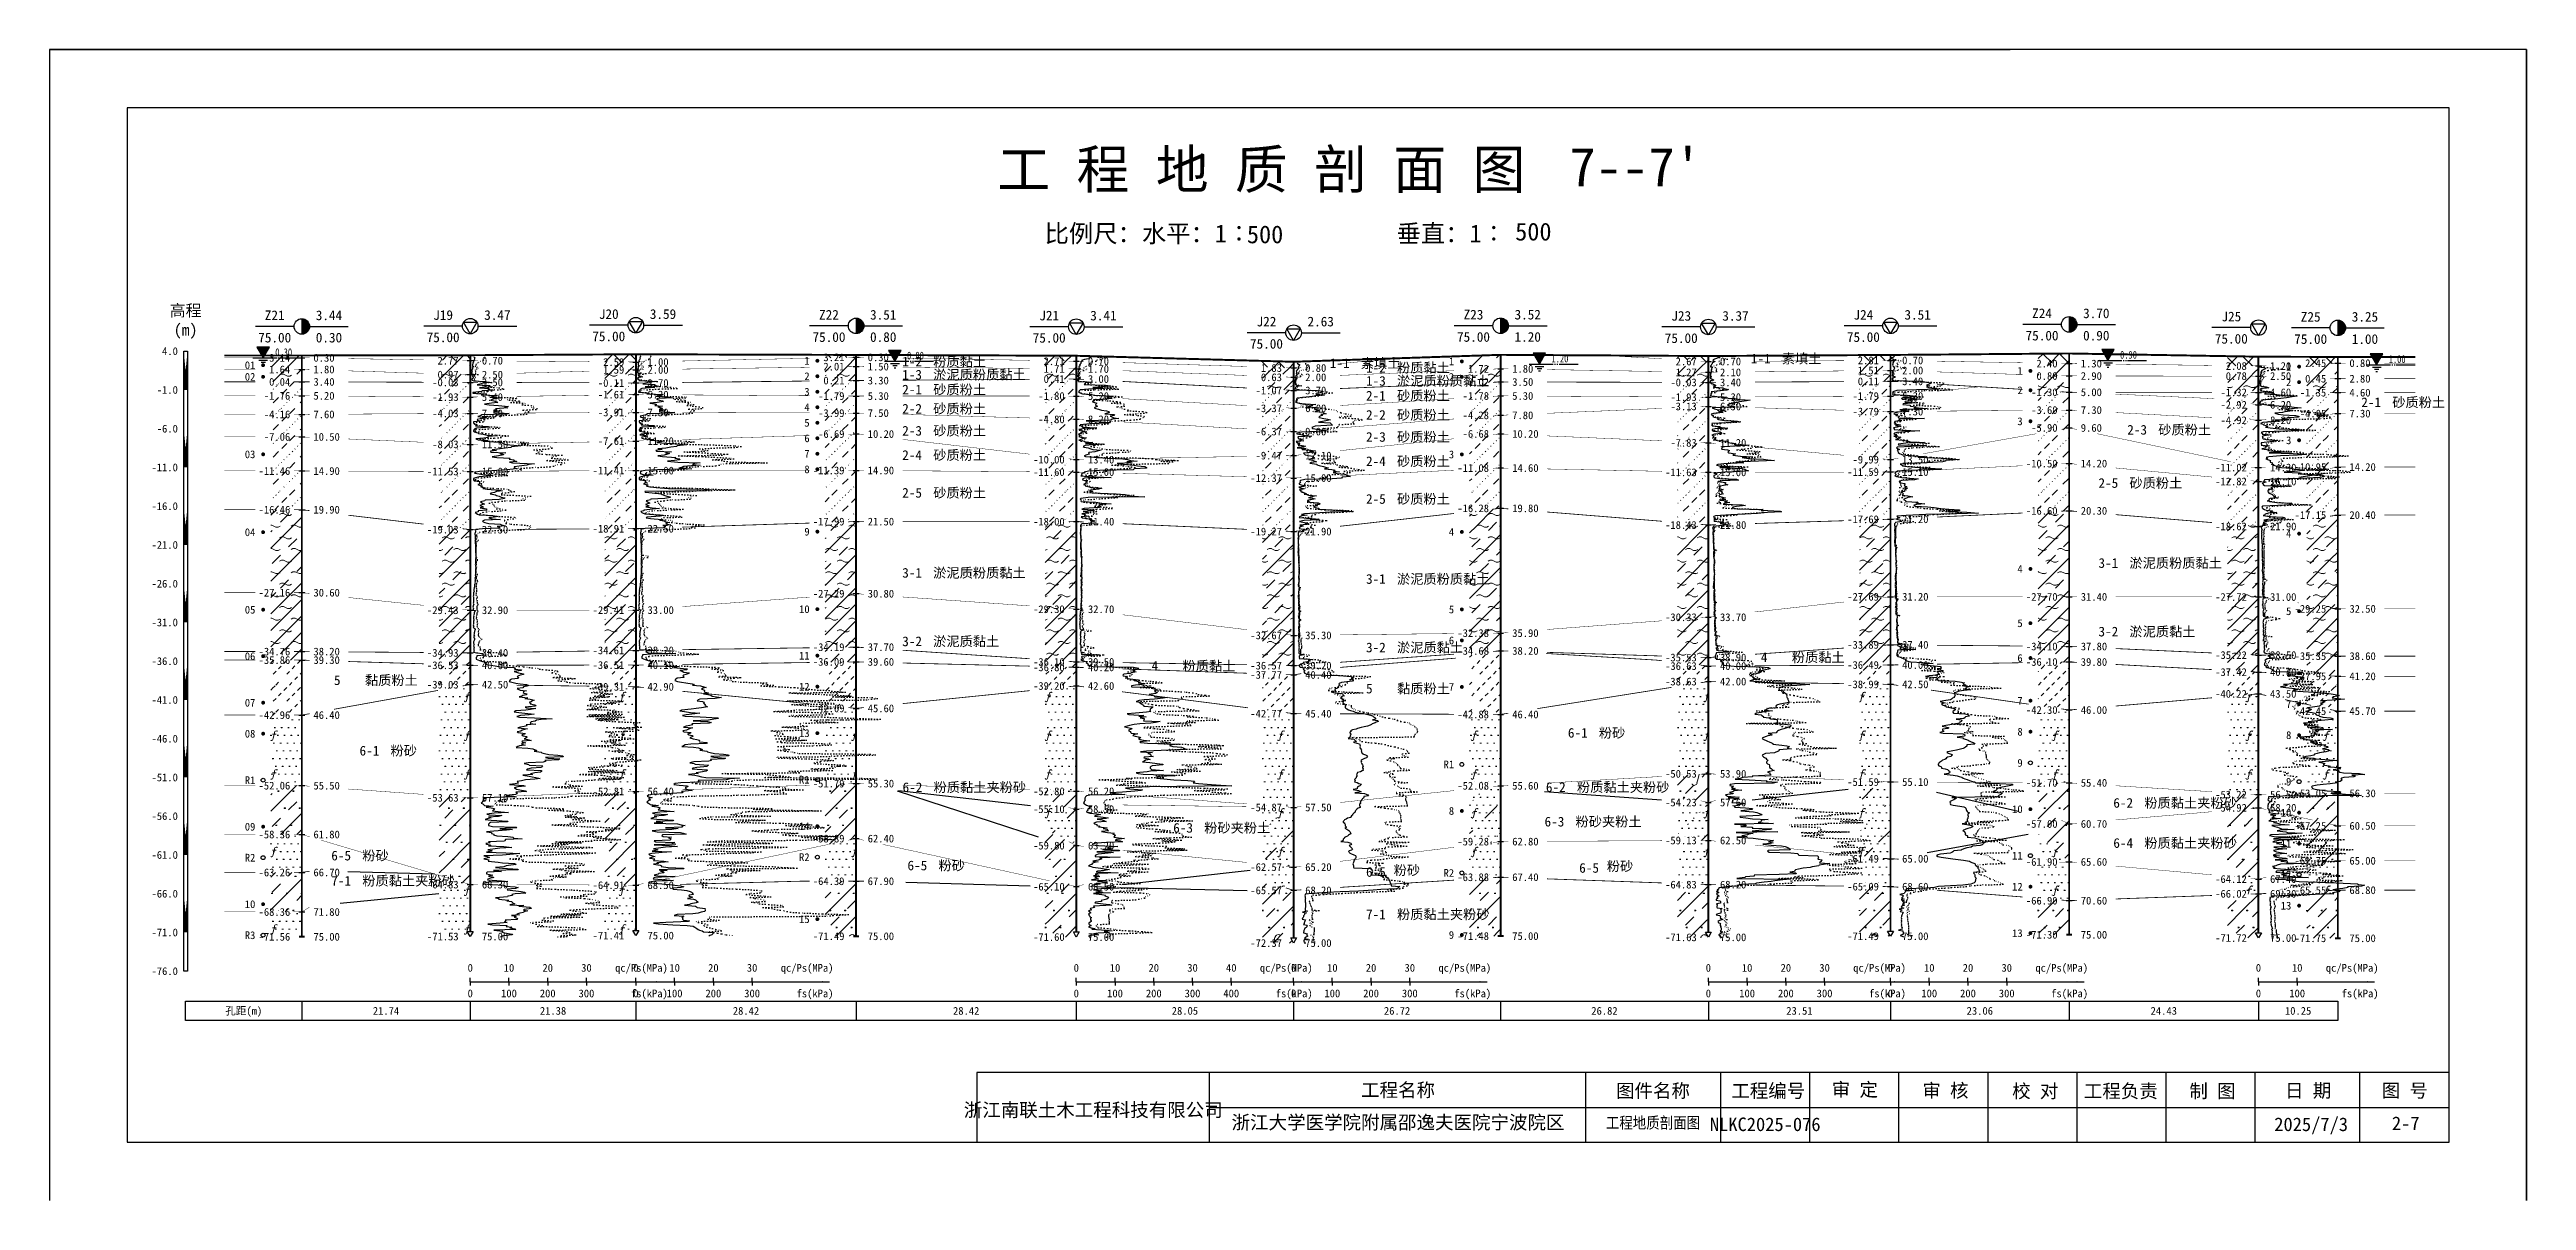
# Model space of a CAD drawing. Extents: x -37 to 3540, y -1485 to 297.
# Drawn here: x -37 to 602, y -297 to 0 of the extents above; entities that cross this region are included whole.
import ezdxf
from ezdxf.enums import TextEntityAlignment as Align

# ---------------------------------------------------------------- set-up
doc = ezdxf.new("R2010")
doc.units = 0
doc.linetypes.add('DOT', pattern=[6.35, 0, -6.35])
doc.layers.get('0').update_dxf_attribs({"linetype": 'CONTINUOUS'})
for name, color, linetype in [('CURVE', 200, 'CONTINUOUS'), ('FRAME', 7, 'CONTINUOUS'), ('HOLE', 41, 'CONTINUOUS'), ('RULER', 7, 'CONTINUOUS'), ('SAMPLE', 1, 'CONTINUOUS'), ('STRATUM', 241, 'CONTINUOUS')]:
    doc.layers.add(name, color=color, linetype=linetype)
doc.layers.add('HATCH', color=7, linetype='CONTINUOUS', lineweight=13)
doc.styles.add('ST', font='')
doc.styles.get('ST').set_extended_font_data('SimSun')
pattern_1 = [(45, (80.522, -297), (-2.12132, 2.12132), [10, 0]), (135, (80.522, -297), (-2.12132, -2.12132), [10, 0])]
pattern_2 = [(45, (80.522, -297), (-4.24264, 4.24264), [10, 0]), (45, (81.583, -300.182), (-2.12132, 6.36396), [3, -3])]
pattern_3 = [(45, (80.522, -297), (-4.24264, 4.24264), [10, 0]), (45, (81.583, -300.182), (-2.12132, 6.36396), [3, -3]), (26.565, (81.596, -297.2536), (5.999823, 5.999812), [0.567, -12.849]), (0, (81.029, -297.2536), (0, 6), [0.567, -5.433]), (26.565, (78.9406, -297), (5.999823, 5.999812), [0.567, -12.849]), (0, (79.448, -296.7464), (0, 6), [0.567, -5.433]), (153.435, (81.029, -297.2536), (-5.999818, -5e-06), [1.134, -12.2826]), (26.565, (84.596, -294.2536), (5.999823, 5.999812), [0.567, -12.849]), (0, (84.029, -294.2536), (0, 6), [0.567, -5.433]), (26.565, (81.9406, -294), (5.999823, 5.999812), [0.567, -12.849]), (0, (82.448, -293.7464), (0, 6), [0.567, -5.433]), (153.435, (84.029, -294.2536), (-5.999818, -5e-06), [1.134, -12.2826])]
pattern_4 = [(45, (80.522, -297), (-7e-07, 6.999982), [1.97196, -7.927535]), (45, (83.335, -294.171), (-7e-07, 6.999982), [1.99367, -7.90583]), (45, (85.5894, -291.918), (-7e-07, 6.999982), [1.81361, -8.08588]), (26.56505, (80.522, -293.5), (7, 7), [0.0965, -15.55598]), (36.8699, (81.2219, -292.8), (7, 7), [0.19775, -34.80225]), (315, (84.022, -290.024), (6.999982, 1e-06), [0.03305, -9.86644]), (26.56505, (84.022, -297), (7, 7), [0.14475, -15.50773]), (26.56505, (84.722, -296.3), (7, 7), [0.10528, -15.5472]), (90, (85.072, -295.95), (-7, -5e-07), [0.02877, -6.97123]), (26.56505, (85.422, -295.6), (7, 7), [0.09101, -31.21394]), (36.8699, (86.1219, -294.9), (7, 7), [0.11069, -34.88931]), (45, (86.822, -294.2), (-2e-07, 6.999982), [0.10911, -9.79038]), (315, (87.436, -293.452), (6.999982, 1e-06), [0.03305, -9.86644]), (36.8699, (81.9219, -292.1), (7, 7), [0.10224, -34.89776]), (53.1301, (82.6219, -291.4), (13.9999998, 21), [0.13438, -34.86562]), (53.1301, (83.3219, -290.7), (13.9999998, 21), [0.12625, -34.87375])]
pattern_5 = [(45, (80.522, -297), (-2.12132, 2.12132), [10, 0]), (26.565, (81.596, -297.2536), (5.999823, 5.999812), [0.567, -12.849]), (0, (81.029, -297.2536), (0, 6), [0.567, -5.433]), (26.565, (78.9406, -297), (5.999823, 5.999812), [0.567, -12.849]), (0, (79.448, -296.7464), (0, 6), [0.567, -5.433]), (153.435, (81.029, -297.2536), (-5.999818, -5e-06), [1.134, -12.2826]), (26.565, (84.596, -294.2536), (5.999823, 5.999812), [0.567, -12.849]), (0, (84.029, -294.2536), (0, 6), [0.567, -5.433]), (26.565, (81.9406, -294), (5.999823, 5.999812), [0.567, -12.849]), (0, (82.448, -293.7464), (0, 6), [0.567, -5.433]), (153.435, (84.029, -294.2536), (-5.999818, -5e-06), [1.134, -12.2826])]
pattern_6 = [(45, (80.522, -297), (-6e-07, 6.99998), [0.9473, -8.9522]), (45, (81.922, -295.6), (-6e-07, 6.99998), [0.9869, -8.9126]), (45, (83.322, -294.2), (-6e-07, 6.99998), [1.06018, -8.83931]), (45, (84.722, -292.8), (-6e-07, 6.99998), [0.94918, -8.95032]), (45, (86.122, -291.4), (-6e-07, 6.99998), [1.0365, -8.86299]), (45, (84.022, -297), (-6e-07, 6.99998), [1.01335, -8.88615]), (45, (85.422, -295.6), (-6e-07, 6.99998), [1.07896, -12.12037]), (45, (86.822, -294.2), (-6e-07, 6.99998), [0.99882, -8.90067]), (45, (81.222, -292.8), (-4e-07, 6.99998), [1.05533, -8.844165]), (45, (82.622, -291.4), (-4e-07, 6.99998), [1.0365, -8.86299])]
pattern_7 = [(82.875, (79.6873, -298.206), (0.0003693, 10.0001764), [0.08929, -80.53371]), (143.13, (79.7883, -298.2818), (-29.999964, 20.0000536), [0.12627, -49.87373]), (172.875, (79.9655, -298.304), (-70.0002457, 9.9996603), [0.17857, -80.44443]), (206.565, (80.144, -298.2147), (-9.999705, -9.999687), [0.19954, -22.16046]), (243.435, (80.233, -298.0363), (9e-06, -9.999696), [0.19954, -22.16146]), (255.964, (80.3225, -297.679), (-0.0002, -9.999501), [0.36813, -40.86287]), (255.964, (80.6325, -296.439), (-0.0002, -9.999501), [1.27838, -39.95262]), (255.964, (80.701, -296.165), (-0.0002, -9.999501), [0.28235, -40.94865]), (216.87, (80.8912, -295.9108), (-9.999982, -10.000018), [0.12627, -49.87373]), (243.435, (80.7902, -295.9865), (9e-06, -9.999696), [0.19954, -22.16146]), (206.565, (81.0697, -295.8215), (-9.999705, -9.999687), [0.19954, -22.16046]), (172.875, (81.2469, -295.8437), (-70.0002457, 9.9996603), [0.17857, -80.44443]), (143.13, (81.348, -295.9194), (-29.999964, 20.000054), [0.12627, -49.87373]), (82.875, (81.3368, -296.008), (0.0003693, 10.0001764), [0.08929, -80.53371]), (0, (80.192, -296.66), (0, 10), [0.89286, -9.10714]), (0, (80.5469, -297), (1, 2), [0, -1.75]), (0, (80.5219, -296.975), (1, 2), [0, -1.75]), (0, (80.5219, -297), (1, 2), [0, -1.75]), (0, (80.4969, -297), (1, 2), [0, -1.75]), (0, (80.5219, -297.025), (1, 2), [0, -1.75])]
pattern_8 = [(82.875, (78.6857, -299.6533), (0.000812, 22.000388), [0.19644, -177.17416]), (143.13, (78.908, -299.82), (-65.99992, 44.000118), [0.2778, -109.7222]), (172.875, (79.2978, -299.8687), (-154.00054, 21.999253), [0.39285, -176.97775]), (206.565, (79.69, -299.672), (-21.99935, -21.99931), [0.439, -48.753]), (243.435, (79.887, -299.28), (2e-05, -21.99933), [0.439, -48.7552]), (255.964, (80.083, -298.494), (-0.00044, -21.9989), [0.8099, -89.8983]), (255.964, (80.765, -295.7656), (-0.00044, -21.9989), [2.8124, -87.8958]), (255.964, (80.916, -295.163), (-0.00044, -21.9989), [0.6212, -90.087]), (216.87, (81.3345, -294.6037), (-21.99996, -22.00004), [0.2778, -109.7222]), (243.435, (81.112, -294.77), (2e-05, -21.99933), [0.439, -48.7552]), (206.565, (81.727, -294.407), (-21.99935, -21.99931), [0.439, -48.753]), (172.875, (82.117, -294.456), (-154.00054, 21.999253), [0.39285, -176.97775]), (143.13, (82.339, -294.6228), (-65.99992, 44.000118), [0.2778, -109.7222]), (82.875, (82.3148, -294.8177), (0.000812, 22.000388), [0.19644, -177.17416]), (0, (79.796, -296.252), (0, 22), [1.9643, -20.0357]), (0, (80.577, -297), (2.2, 4.4), [0, -3.85]), (0, (80.522, -296.945), (2.2, 4.4), [0, -3.85]), (0, (80.522, -297), (2.2, 4.4), [0, -3.85]), (0, (80.467, -297), (2.2, 4.4), [0, -3.85]), (0, (80.522, -297.055), (2.2, 4.4), [0, -3.85])]
pattern_9 = [(45, (80.522, -297), (-2e-06, 15.39996), [4.3383, -17.4406]), (45, (86.71, -290.777), (-2e-06, 15.39996), [4.3861, -17.3928]), (45, (91.67, -285.819), (-2e-06, 15.39996), [3.98994, -17.78894]), (26.565, (80.522, -289.3), (15.4, 15.4), [0.2123, -34.22315]), (36.8699, (82.062, -287.76), (15.4, 15.4), [0.43504, -76.56496]), (315, (88.222, -281.653), (15.39996, 3e-06), [0.0727, -21.7062]), (26.565, (88.222, -297), (15.4, 15.4), [0.31845, -34.117]), (26.565, (89.762, -295.46), (15.4, 15.4), [0.2316, -34.20383]), (90, (90.532, -294.69), (-15.4, -1e-06), [0.0633, -15.3367]), (26.565, (91.302, -293.92), (15.4, 15.4), [0.2002, -68.6707]), (36.8699, (92.842, -292.38), (15.4, 15.4), [0.2435, -76.7565]), (45, (94.382, -290.84), (-5e-07, 15.39996), [0.24005, -21.53884]), (315, (95.733, -289.195), (15.39996, 3e-06), [0.0727, -21.7062]), (36.8699, (83.602, -286.22), (15.4, 15.4), [0.22493, -76.77507]), (53.1301, (85.142, -284.68), (30.8, 46.2), [0.29564, -76.70436]), (53.1301, (86.682, -283.14), (30.8, 46.2), [0.27774, -76.72226])]

msp = doc.modelspace()

# ---------------------------------------------------------------- texts
at = {"layer": 'HOLE', "style": 'ST'}
for s, p in [('Z21', (20.74, -68.58)), ('3.44', (34.74, -68.58)), ('J19', (64.21, -68.51)), ('3.47', (78.21, -68.51)), ('J20', (106.97, -68.26)), ('3.59', (120.97, -68.26)), ('Z22', (163.82, -68.44)), ('3.51', (177.82, -68.44)), ('J21', (220.66, -68.64)), ('3.41', (234.66, -68.64)), ('J22', (276.75, -70.19)), ('2.63', (290.75, -70.19)), ('Z23', (330.19, -68.4)), ('3.52', (344.19, -68.4)), ('J23', (383.82, -68.72)), ('3.37', (397.82, -68.72)), ('J24', (430.84, -68.44)), ('3.51', (444.84, -68.44)), ('Z24', (476.96, -68.06)), ('3.70', (490.96, -68.06)), ('J25', (525.82, -68.89)), ('Z25', (546.31, -68.96)), ('3.25', (560.31, -68.96)), ('75.00', (20.74, -74.33)), ('0.30', (34.74, -74.33)), ('75.00', (64.21, -74.26)), ('75.00', (106.97, -74.01)), ('75.00', (163.82, -74.19)), ('0.80', (177.82, -74.19)), ('75.00', (220.66, -74.39)), ('75.00', (276.75, -75.94)), ('75.00', (330.19, -74.15)), ('1.20', (344.19, -74.15)), ('75.00', (383.82, -74.47)), ('75.00', (430.84, -74.19)), ('75.00', (476.96, -73.81)), ('0.90', (490.96, -73.81)), ('75.00', (525.82, -74.64)), ('75.00', (546.31, -74.71)), ('1.00', (560.31, -74.71))]:
    msp.add_text(s, height=2.5, dxfattribs=at).set_placement(p, align=Align.MIDDLE_CENTER)
for s, p in [('3.14', (24.74, -79.55)), ('1.64', (24.74, -82.55)), ('2.77', (68.21, -80.28)), ('0.97', (68.21, -83.88)), ('2.59', (110.97, -80.64)), ('1.59', (110.97, -82.64)), ('3.21', (167.82, -79.41)), ('2.01', (167.82, -81.81)), ('2.71', (224.66, -80.42)), ('1.71', (224.66, -82.42)), ('1.83', (280.75, -82.17)), ('1.72', (334.19, -82.38)), ('2.67', (387.82, -80.49)), ('1.27', (387.82, -83.29)), ('2.81', (434.84, -80.21)), ('1.51', (434.84, -82.81)), ('2.40', (480.96, -81.03)), ('2.08', (529.82, -81.66)), ('2.45', (550.31, -80.93)), ('-1.76', (24.74, -89.35)), ('0.04', (24.74, -85.75)), ('-0.03', (68.21, -85.88)), ('-1.93', (68.21, -89.68)), ('-0.11', (110.97, -86.04)), ('-1.61', (110.97, -89.04)), ('-1.79', (167.82, -89.41)), ('0.21', (167.82, -85.41)), ('-1.80', (224.66, -89.42)), ('0.41', (224.66, -85.02)), ('-1.07', (280.75, -87.97)), ('0.63', (280.75, -84.57)), ('-1.78', (334.19, -89.38)), ('0.02', (334.19, -85.78)), ('-0.03', (387.82, -85.89)), ('-1.93', (387.82, -89.69)), ('-1.79', (434.84, -89.41)), ('0.11', (434.84, -85.61)), ('-1.30', (480.96, -88.43)), ('0.80', (480.96, -84.23)), ('-1.32', (529.82, -88.46)), ('0.78', (529.82, -84.26)), ('-1.35', (550.31, -88.53)), ('0.45', (550.31, -84.93)), ('-4.16', (24.74, -94.15)), ('-4.03', (68.21, -93.88)), ('-3.91', (110.97, -93.64)), ('-3.99', (167.82, -93.81)), ('-4.80', (224.66, -95.42)), ('-3.37', (280.75, -92.57)), ('-4.28', (334.19, -94.38)), ('-3.13', (387.82, -92.09)), ('-3.79', (434.84, -93.41)), ('-3.60', (480.96, -93.03)), ('-2.92', (529.82, -91.66)), ('-4.92', (529.82, -95.66)), ('-4.05', (550.31, -93.93)), ('-7.06', (24.74, -99.95)), ('-8.03', (68.21, -101.88)), ('-7.61', (110.97, -101.04)), ('-6.69', (167.82, -99.21)), ('-6.37', (280.75, -98.57)), ('-6.68', (334.19, -99.18)), ('-7.83', (387.82, -101.49)), ('-5.90', (480.96, -97.63)), ('-11.46', (24.74, -108.75)), ('-11.53', (68.21, -108.88)), ('-11.41', (110.97, -108.64)), ('-11.39', (167.82, -108.61)), ('-10.00', (224.66, -105.82)), ('-11.60', (224.66, -109.02)), ('-9.47', (280.75, -104.77)), ('-11.08', (334.19, -107.98)), ('-11.63', (387.82, -109.09)), ('-11.59', (434.84, -109.01)), ('-9.99', (434.84, -105.81)), ('-10.50', (480.96, -106.83)), ('-11.02', (529.82, -107.86)), ('-10.95', (550.31, -107.73)), ('-12.37', (280.75, -110.57)), ('-12.82', (529.82, -111.46)), ('-16.46', (24.74, -118.75)), ('-17.99', (167.82, -121.81)), ('-18.00', (224.66, -121.82)), ('-16.28', (334.19, -118.38)), ('-17.69', (434.84, -121.21)), ('-16.60', (480.96, -119.03)), ('-17.15', (550.31, -120.13)), ('-19.03', (68.21, -123.88)), ('-18.91', (110.97, -123.64)), ('-19.27', (280.75, -124.37)), ('-18.43', (387.82, -122.69)), ('-18.62', (529.82, -123.06)), ('-27.16', (24.74, -140.15)), ('-27.29', (167.82, -140.41)), ('-27.69', (434.84, -141.21)), ('-27.70', (480.96, -141.23)), ('-27.72', (529.82, -141.26)), ('-29.43', (68.21, -144.68)), ('-29.41', (110.97, -144.64)), ('-29.30', (224.66, -144.42)), ('-30.33', (387.82, -146.49)), ('-29.25', (550.31, -144.33)), ('-34.19', (167.82, -154.21)), ('-32.67', (280.75, -151.17)), ('-32.38', (334.19, -150.58)), ('-33.89', (434.84, -153.61)), ('-34.10', (480.96, -154.03)), ('-34.76', (24.74, -155.35)), ('-35.86', (24.74, -157.55)), ('-34.93', (68.21, -155.68)), ('-36.53', (68.21, -158.88)), ('-34.61', (110.97, -155.04)), ('-36.51', (110.97, -158.84)), ('-36.09', (167.82, -158.01)), ('-36.10', (224.66, -158.02)), ('-36.80', (224.66, -159.42)), ('-36.57', (280.75, -158.97)), ('-34.68', (334.19, -155.18)), ('-35.53', (387.82, -156.89)), ('-36.63', (387.82, -159.09)), ('-36.49', (434.84, -158.81)), ('-36.10', (480.96, -158.03)), ('-35.22', (529.82, -156.26)), ('-37.42', (529.82, -160.66)), ('-35.35', (550.31, -156.53)), ('-39.03', (68.21, -163.88)), ('-39.31', (110.97, -164.44)), ('-39.20', (224.66, -164.22)), ('-37.77', (280.75, -161.37)), ('-38.63', (387.82, -163.09)), ('-38.99', (434.84, -163.81)), ('-40.22', (529.82, -166.26)), ('-37.95', (550.31, -161.73)), ('-42.96', (24.74, -171.75)), ('-42.09', (167.82, -170.01)), ('-42.77', (280.75, -171.37)), ('-42.88', (334.19, -171.58)), ('-42.30', (480.96, -170.43)), ('-42.45', (550.31, -170.73)), ('-52.06', (24.74, -189.95)), ('-52.81', (110.97, -191.44)), ('-51.79', (167.82, -189.41)), ('-52.80', (224.66, -191.42)), ('-52.08', (334.19, -189.98)), ('-50.53', (387.82, -186.89)), ('-51.59', (434.84, -189.01)), ('-51.70', (480.96, -189.23)), ('-53.22', (529.82, -192.26)), ('-53.05', (550.31, -191.93)), ('-53.63', (68.21, -193.08)), ('-55.10', (224.66, -196.02)), ('-54.87', (280.75, -195.57)), ('-54.23', (387.82, -194.29)), ('-54.92', (529.82, -195.66)), ('-58.36', (24.74, -202.55)), ('-58.89', (167.82, -203.61)), ('-59.80', (224.66, -205.42)), ('-59.28', (334.19, -204.38)), ('-59.13', (387.82, -204.09)), ('-57.00', (480.96, -199.83)), ('-57.25', (550.31, -200.33)), ('-62.57', (280.75, -210.97)), ('-61.49', (434.84, -208.81)), ('-61.90', (480.96, -209.63)), ('-61.75', (550.31, -209.33)), ('-63.26', (24.74, -212.35)), ('-64.83', (68.21, -215.48)), ('-64.91', (110.97, -215.64)), ('-64.39', (167.82, -214.61)), ('-65.10', (224.66, -216.02)), ('-65.57', (280.75, -216.97)), ('-63.88', (334.19, -213.58)), ('-64.83', (387.82, -215.49)), ('-65.09', (434.84, -216.01)), ('-64.12', (529.82, -214.06)), ('-66.02', (529.82, -217.86)), ('-65.55', (550.31, -216.93)), ('-68.36', (24.74, -222.55)), ('-66.90', (480.96, -219.63)), ('-71.56', (24.74, -228.95)), ('-71.53', (68.21, -228.88)), ('-71.41', (110.97, -228.64)), ('-71.49', (167.82, -228.81)), ('-71.60', (224.66, -229.02)), ('-72.37', (280.75, -230.57)), ('-71.48', (334.19, -228.78)), ('-71.63', (387.82, -229.09)), ('-71.49', (434.84, -228.81)), ('-71.30', (480.96, -228.43)), ('-71.72', (529.82, -229.26)), ('-71.75', (550.31, -229.33))]:
    msp.add_text(s, height=2, dxfattribs=at).set_placement(p, align=Align.MIDDLE_RIGHT)
for s, p in [('0.30', (30.74, -79.55)), ('1.80', (30.74, -82.55)), ('2.50', (74.21, -83.88)), ('0.70', (74.21, -80.28)), ('2.00', (116.97, -82.64)), ('1.00', (116.97, -80.64)), ('0.30', (173.82, -79.41)), ('1.50', (173.82, -81.81)), ('0.70', (230.66, -80.42)), ('1.70', (230.66, -82.42)), ('0.80', (286.75, -82.17)), ('1.80', (340.19, -82.38)), ('2.10', (393.82, -83.29)), ('0.70', (393.82, -80.49)), ('2.00', (440.84, -82.81)), ('0.70', (440.84, -80.21)), ('1.30', (486.96, -81.03)), ('1.20', (535.82, -81.66)), ('0.80', (556.31, -80.93)), ('3.40', (30.74, -85.75)), ('5.20', (30.74, -89.35)), ('3.50', (74.21, -85.88)), ('5.40', (74.21, -89.68)), ('3.70', (116.97, -86.04)), ('5.20', (116.97, -89.04)), ('3.30', (173.82, -85.41)), ('5.30', (173.82, -89.41)), ('3.00', (230.66, -85.02)), ('5.20', (230.66, -89.42)), ('3.70', (286.75, -87.97)), ('2.00', (286.75, -84.57)), ('3.50', (340.19, -85.78)), ('5.30', (340.19, -89.38)), ('3.40', (393.82, -85.89)), ('5.30', (393.82, -89.69)), ('3.40', (440.84, -85.61)), ('5.30', (440.84, -89.41)), ('5.00', (486.96, -88.43)), ('2.90', (486.96, -84.23)), ('4.60', (535.82, -88.46)), ('2.50', (535.82, -84.26)), ('4.60', (556.31, -88.53)), ('2.80', (556.31, -84.93)), ('7.60', (30.74, -94.15)), ('7.50', (74.21, -93.88)), ('7.50', (116.97, -93.64)), ('7.50', (173.82, -93.81)), ('8.20', (230.66, -95.42)), ('6.00', (286.75, -92.57)), ('7.80', (340.19, -94.38)), ('6.50', (393.82, -92.09)), ('7.30', (440.84, -93.41)), ('7.30', (486.96, -93.03)), ('8.20', (535.82, -95.66)), ('6.20', (535.82, -91.66)), ('7.30', (556.31, -93.93)), ('10.50', (30.74, -99.95)), ('11.50', (74.21, -101.88)), ('11.20', (116.97, -101.04)), ('10.20', (173.82, -99.21)), ('9.00', (286.75, -98.57)), ('10.20', (340.19, -99.18)), ('11.20', (393.82, -101.49)), ('9.60', (486.96, -97.63)), ('14.90', (30.74, -108.75)), ('15.00', (74.21, -108.88)), ('15.00', (116.97, -108.64)), ('14.90', (173.82, -108.61)), ('13.40', (230.66, -105.82)), ('15.00', (230.66, -109.02)), ('12.10', (286.75, -104.77)), ('14.60', (340.19, -107.98)), ('15.00', (393.82, -109.09)), ('13.50', (440.84, -105.81)), ('15.10', (440.84, -109.01)), ('14.20', (486.96, -106.83)), ('14.30', (535.82, -107.86)), ('14.20', (556.31, -107.73)), ('15.00', (286.75, -110.57)), ('16.10', (535.82, -111.46)), ('19.90', (30.74, -118.75)), ('21.50', (173.82, -121.81)), ('21.40', (230.66, -121.82)), ('19.80', (340.19, -118.38)), ('21.20', (440.84, -121.21)), ('20.30', (486.96, -119.03)), ('20.40', (556.31, -120.13)), ('22.50', (74.21, -123.88)), ('22.50', (116.97, -123.64)), ('21.90', (286.75, -124.37)), ('21.80', (393.82, -122.69)), ('21.90', (535.82, -123.06)), ('30.60', (30.74, -140.15)), ('30.80', (173.82, -140.41)), ('31.20', (440.84, -141.21)), ('31.40', (486.96, -141.23)), ('31.00', (535.82, -141.26)), ('32.90', (74.21, -144.68)), ('33.00', (116.97, -144.64)), ('32.70', (230.66, -144.42)), ('33.70', (393.82, -146.49)), ('32.50', (556.31, -144.33)), ('37.70', (173.82, -154.21)), ('35.30', (286.75, -151.17)), ('35.90', (340.19, -150.58)), ('37.40', (440.84, -153.61)), ('37.80', (486.96, -154.03)), ('38.20', (30.74, -155.35)), ('39.30', (30.74, -157.55)), ('38.40', (74.21, -155.68)), ('40.00', (74.21, -158.88)), ('38.20', (116.97, -155.04)), ('40.10', (116.97, -158.84)), ('39.60', (173.82, -158.01)), ('39.50', (230.66, -158.02)), ('40.20', (230.66, -159.42)), ('39.20', (286.75, -158.97)), ('38.20', (340.19, -155.18)), ('40.00', (393.82, -159.09)), ('38.90', (393.82, -156.89)), ('40.00', (440.84, -158.81)), ('39.80', (486.96, -158.03)), ('38.50', (535.82, -156.26)), ('40.70', (535.82, -160.66)), ('38.60', (556.31, -156.53)), ('42.50', (74.21, -163.88)), ('42.90', (116.97, -164.44)), ('42.60', (230.66, -164.22)), ('40.40', (286.75, -161.37)), ('42.00', (393.82, -163.09)), ('42.50', (440.84, -163.81)), ('43.50', (535.82, -166.26)), ('41.20', (556.31, -161.73)), ('46.40', (30.74, -171.75)), ('45.60', (173.82, -170.01)), ('45.40', (286.75, -171.37)), ('46.40', (340.19, -171.58)), ('46.00', (486.96, -170.43)), ('45.70', (556.31, -170.73)), ('55.50', (30.74, -189.95)), ('56.40', (116.97, -191.44)), ('55.30', (173.82, -189.41)), ('56.20', (230.66, -191.42)), ('55.60', (340.19, -189.98)), ('53.90', (393.82, -186.89)), ('55.10', (440.84, -189.01)), ('55.40', (486.96, -189.23)), ('56.50', (535.82, -192.26)), ('56.30', (556.31, -191.93)), ('57.10', (74.21, -193.08)), ('58.50', (230.66, -196.02)), ('57.50', (286.75, -195.57)), ('57.60', (393.82, -194.29)), ('58.20', (535.82, -195.66)), ('61.80', (30.74, -202.55)), ('62.40', (173.82, -203.61)), ('63.20', (230.66, -205.42)), ('62.80', (340.19, -204.38)), ('62.50', (393.82, -204.09)), ('60.70', (486.96, -199.83)), ('60.50', (556.31, -200.33)), ('65.20', (286.75, -210.97)), ('65.00', (440.84, -208.81)), ('65.60', (486.96, -209.63)), ('65.00', (556.31, -209.33)), ('66.70', (30.74, -212.35)), ('68.30', (74.21, -215.48)), ('68.50', (116.97, -215.64)), ('67.90', (173.82, -214.61)), ('68.50', (230.66, -216.02)), ('68.20', (286.75, -216.97)), ('67.40', (340.19, -213.58)), ('68.20', (393.82, -215.49)), ('68.60', (440.84, -216.01)), ('67.40', (535.82, -214.06)), ('69.30', (535.82, -217.86)), ('68.80', (556.31, -216.93)), ('71.80', (30.74, -222.55)), ('70.60', (486.96, -219.63)), ('75.00', (30.74, -228.95)), ('75.00', (74.21, -228.88)), ('75.00', (116.97, -228.64)), ('75.00', (173.82, -228.81)), ('75.00', (230.66, -229.02)), ('75.00', (286.75, -230.57)), ('75.00', (340.19, -228.78)), ('75.00', (393.82, -229.09)), ('75.00', (440.84, -228.81)), ('75.00', (486.96, -228.43)), ('75.00', (535.82, -229.26)), ('75.00', (556.31, -229.33))]:
    msp.add_text(s, height=2, dxfattribs=at).set_placement(p, align=Align.MIDDLE_LEFT)
at = {"layer": 'RULER', "style": 'ST'}
for s, height, p in [('高程', 3, (-2.26, -65.83)), ('(m)', 3, (-2.26, -70.83)), ('0', 2, (71.21, -242.57)), ('100', 2, (81.21, -242.57)), ('200', 2, (91.21, -242.57)), ('300', 2, (101.21, -242.57)), ('0', 2, (113.97, -242.57)), ('100', 2, (123.97, -242.57)), ('200', 2, (133.97, -242.57)), ('300', 2, (143.97, -242.57)), ('0', 2, (227.66, -242.57)), ('100', 2, (237.66, -242.57)), ('200', 2, (247.66, -242.57)), ('300', 2, (257.66, -242.57)), ('400', 2, (267.66, -242.57)), ('0', 2, (283.75, -242.57)), ('100', 2, (293.75, -242.57)), ('200', 2, (303.75, -242.57)), ('300', 2, (313.75, -242.57)), ('0', 2, (390.82, -242.57)), ('100', 2, (400.82, -242.57)), ('200', 2, (410.82, -242.57)), ('300', 2, (420.82, -242.57)), ('0', 2, (437.84, -242.57)), ('100', 2, (447.84, -242.57)), ('200', 2, (457.84, -242.57)), ('300', 2, (467.84, -242.57)), ('0', 2, (532.82, -242.57)), ('100', 2, (542.82, -242.57))]:
    msp.add_text(s, height=height, dxfattribs=at).set_placement(p, align=Align.TOP_CENTER)
for s, p in [('4.0', (-4.26, -77.83)), ('-1.0', (-4.26, -87.83)), ('-6.0', (-4.26, -97.83)), ('-11.0', (-4.26, -107.83)), ('-16.0', (-4.26, -117.83)), ('-21.0', (-4.26, -127.83)), ('-26.0', (-4.26, -137.83)), ('-31.0', (-4.26, -147.83)), ('-36.0', (-4.26, -157.83)), ('-41.0', (-4.26, -167.83)), ('-46.0', (-4.26, -177.83)), ('-51.0', (-4.26, -187.83)), ('-56.0', (-4.26, -197.83)), ('-61.0', (-4.26, -207.83)), ('-66.0', (-4.26, -217.83)), ('-71.0', (-4.26, -227.83)), ('-76.0', (-4.26, -237.83))]:
    msp.add_text(s, height=2, dxfattribs=at).set_placement(p, align=Align.MIDDLE_RIGHT)
for s, p in [('0', (71.21, -238.57)), ('10', (81.21, -238.57)), ('20', (91.21, -238.57)), ('30', (101.21, -238.57)), ('0', (113.97, -238.57)), ('10', (123.97, -238.57)), ('20', (133.97, -238.57)), ('30', (143.97, -238.57)), ('0', (227.66, -238.57)), ('10', (237.66, -238.57)), ('20', (247.66, -238.57)), ('30', (257.66, -238.57)), ('40', (267.66, -238.57)), ('0', (283.75, -238.57)), ('10', (293.75, -238.57)), ('20', (303.75, -238.57)), ('30', (313.75, -238.57)), ('0', (390.82, -238.57)), ('10', (400.82, -238.57)), ('20', (410.82, -238.57)), ('30', (420.82, -238.57)), ('0', (437.84, -238.57)), ('10', (447.84, -238.57)), ('20', (457.84, -238.57)), ('30', (467.84, -238.57)), ('0', (532.82, -238.57)), ('10', (542.82, -238.57))]:
    msp.add_text(s, height=2, dxfattribs=at).set_placement(p, align=Align.BOTTOM_CENTER)
for p in [(122.21, -238.57), (164.97, -238.57), (288.66, -238.57), (334.75, -238.57), (441.82, -238.57), (488.84, -238.57), (563.82, -238.57)]:
    msp.add_text('qc/Ps(MPa)', height=2, dxfattribs=at).set_placement(p, align=Align.BOTTOM_RIGHT)
for p in [(122.21, -242.57), (164.97, -242.57), (288.66, -242.57), (334.75, -242.57), (441.82, -242.57), (488.84, -242.57), (563.82, -242.57)]:
    msp.add_text('fs(kPa)', height=2, dxfattribs=at).set_placement(p, align=Align.TOP_RIGHT)
for s, p in [('孔距(m)', (12.74, -248.07)), ('21.74', (49.47, -248.07)), ('21.38', (92.59, -248.07)), ('28.42', (142.4, -248.07)), ('28.42', (199.24, -248.07)), ('28.05', (255.7, -248.07)), ('26.72', (310.47, -248.07)), ('26.82', (364, -248.07)), ('23.51', (414.33, -248.07)), ('23.06', (460.9, -248.07)), ('24.43', (508.39, -248.07)), ('10.25', (543.06, -248.07))]:
    msp.add_text(s, height=2, dxfattribs=at).set_placement(p, align=Align.MIDDLE_CENTER)
at = {"layer": 'SAMPLE', "style": 'ST'}
for s, p in [('01', (15.74, -81.45)), ('1', (158.82, -80.31)), ('1', (325.19, -80.48)), ('1', (471.96, -82.93)), ('1', (541.31, -81.83)), ('02', (15.74, -84.45)), ('3', (158.82, -88.31)), ('2', (158.82, -84.31)), ('2', (325.19, -84.48)), ('2', (471.96, -87.93)), ('2', (541.31, -85.83)), ('4', (158.82, -92.31)), ('5', (158.82, -96.31)), ('3', (471.96, -95.93)), ('6', (158.82, -100.31)), ('3', (541.31, -100.83)), ('03', (15.74, -104.45)), ('8', (158.82, -108.31)), ('7', (158.82, -104.31)), ('3', (325.19, -104.48)), ('04', (15.74, -124.55)), ('9', (158.82, -124.41)), ('4', (325.19, -124.48)), ('4', (541.31, -124.93)), ('4', (471.96, -134.03)), ('05', (15.74, -144.55)), ('10', (158.82, -144.41)), ('5', (325.19, -144.48)), ('5', (541.31, -144.93)), ('6', (325.19, -152.48)), ('5', (471.96, -148.03)), ('06', (15.74, -156.55)), ('11', (158.82, -156.41)), ('6', (471.96, -157.03)), ('12', (158.82, -164.41)), ('7', (325.19, -164.48)), ('6', (541.31, -160.93)), ('07', (15.74, -168.55)), ('7', (471.96, -168.03)), ('7', (541.31, -168.93)), ('08', (15.74, -176.55)), ('13', (158.82, -176.41)), ('8', (471.96, -176.03)), ('8', (541.31, -176.93)), ('R1', (325.19, -184.48)), ('9', (471.96, -184.08)), ('R1', (15.74, -188.55)), ('R1', (158.82, -188.41)), ('9', (541.31, -188.93)), ('8', (325.19, -196.48)), ('10', (471.96, -196.03)), ('10', (541.31, -196.93)), ('09', (15.74, -200.55)), ('14', (158.82, -200.41)), ('11', (541.31, -204.93)), ('R2', (15.74, -208.55)), ('R2', (158.82, -208.41)), ('11', (471.96, -208.03)), ('R2', (325.19, -212.48)), ('12', (471.96, -216.03)), ('12', (541.31, -212.93)), ('10', (15.74, -220.55)), ('15', (158.82, -224.41)), ('13', (541.31, -220.93)), ('R3', (15.74, -228.55)), ('9', (325.19, -228.48)), ('13', (471.96, -228.03))]:
    msp.add_text(s, height=2, dxfattribs=at).set_placement(p, align=Align.MIDDLE_RIGHT)
at = {"layer": 'STRATUM', "style": 'ST'}
for s, p in [('1-2', (182.72, -80.52)), ('1-3', (182.72, -83.91)), ('粉质黏土', (190.72, -80.52)), ('淤泥质粉质黏土', (190.72, -83.91)), ('1-1', (293.1, -80.93)), ('素填土', (301.1, -80.93)), ('1-2', (302.45, -82.11)), ('粉质黏土', (310.45, -82.11)), ('1-1', (401.79, -79.76)), ('素填土', (409.79, -79.76)), ('2-1', (182.72, -87.74)), ('砂质粉土', (190.72, -87.74)), ('2-1', (302.45, -89.33)), ('1-3', (302.45, -85.5)), ('砂质粉土', (310.45, -89.33)), ('淤泥质粉质黏土', (310.45, -85.5)), ('砂质粉土', (567.37, -91.03)), ('2-2', (182.72, -92.69)), ('砂质粉土', (190.72, -92.69)), ('2-2', (302.45, -94.28)), ('砂质粉土', (310.45, -94.28)), ('2-1', (559.37, -91.03)), ('2-3', (182.72, -98.37)), ('砂质粉土', (190.72, -98.37)), ('2-3', (302.45, -99.96)), ('砂质粉土', (310.45, -99.96)), ('2-3', (498.95, -98.12)), ('砂质粉土', (506.95, -98.12)), ('2-4', (182.72, -104.65)), ('砂质粉土', (190.72, -104.65)), ('2-4', (302.45, -106.24)), ('砂质粉土', (310.45, -106.24)), ('2-5', (182.72, -114.38)), ('砂质粉土', (190.72, -114.38)), ('2-5', (302.45, -115.97)), ('砂质粉土', (310.45, -115.97)), ('2-5', (491.52, -111.85)), ('砂质粉土', (499.52, -111.85)), ('3-1', (182.72, -135.03)), ('淤泥质粉质黏土', (190.72, -135.03)), ('3-1', (491.52, -132.5)), ('淤泥质粉质黏土', (499.52, -132.5)), ('3-1', (302.45, -136.62)), ('淤泥质粉质黏土', (310.45, -136.62)), ('3-2', (182.72, -152.71)), ('淤泥质黏土', (190.72, -152.71)), ('3-2', (302.45, -154.3)), ('淤泥质黏土', (310.45, -154.3)), ('3-2', (491.52, -150.19)), ('淤泥质黏土', (499.52, -150.19)), ('4', (247.08, -159.05)), ('粉质黏土', (255.08, -159.05)), ('4', (404.36, -156.84)), ('粉质黏土', (412.36, -156.84)), ('5', (36.03, -162.74)), ('黏质粉土', (44.03, -162.74)), ('5', (302.45, -164.9)), ('黏质粉土', (310.45, -164.9)), ('6-1', (354.56, -176.33)), ('粉砂', (362.56, -176.33)), ('6-1', (42.64, -180.93)), ('粉砂', (50.64, -180.93)), ('6-2', (182.82, -190.37)), ('粉质黏土夹粉砂', (190.82, -190.37)), ('6-2', (348.89, -190.34)), ('粉质黏土夹粉砂', (356.89, -190.34)), ('6-3', (348.54, -199.24)), ('粉砂夹粉土', (356.54, -199.24)), ('6-2', (495.36, -194.4)), ('粉质黏土夹粉砂', (503.36, -194.4)), ('6-3', (252.68, -200.84)), ('粉砂夹粉土', (260.68, -200.84)), ('6-4', (495.36, -204.76)), ('粉质黏土夹粉砂', (503.36, -204.76)), ('6-5', (35.34, -208)), ('粉砂', (43.34, -208)), ('6-5', (184.08, -210.56)), ('粉砂', (192.08, -210.56)), ('粉砂', (309.58, -211.78)), ('6-5', (357.48, -211.18)), ('粉砂', (364.61, -210.73)), ('7-1', (35.34, -214.5)), ('粉质黏土夹粉砂', (43.34, -214.5)), ('6-5', (302.45, -212.22)), ('7-1', (302.45, -223.17)), ('粉质黏土夹粉砂', (310.45, -223.17))]:
    msp.add_text(s, height=2.5, dxfattribs=at).set_placement(p, align=Align.MIDDLE_LEFT)

# ---------------------------------------------------------------- blocks, each defined once
blk = doc.blocks.new('图头_剖面图A3')
at = {"style": 'ST'}
for s, height, p in [('工 程 地 质 剖 面 图', 10, (-15.09, 10.79)), ('比例尺：水平：1∶            垂直：1∶', 4.6, (-11.5, -5.76))]:
    blk.add_text(s, height=height, dxfattribs=at).set_placement(p, align=Align.MIDDLE_CENTER)
for tag, height, p in [('01_剖面号', 10, (64.41, 11.39)), ('02_横向比例', 4.6, (-18.82, -5.99)), ('03＿纵向比例', 4.6, (50.43, -5.28))]:
    blk.add_attdef(tag, text='', height=height, dxfattribs=at).set_placement(p, align=Align.MIDDLE_LEFT)
blk = doc.blocks.new('图签_A3长')
for p, q in [((0, 18), (-380, 18)), ((-380, 18), (-380, 0)), ((-320, 0), (-320, 18)), ((-222.82, 0), (-222.82, 18)), ((-188, 0), (-188, 18)), ((-165, 0), (-165, 18)), ((-142, 0), (-142, 18)), ((-119, 0), (-119, 18)), ((-96, 0), (-96, 18)), ((-73, 0), (-73, 18)), ((-50, 0), (-50, 18)), ((-23, 0), (-23, 18)), ((0, 0), (0, 18)), ((-320, 9), (0, 9)), ((-380, 0), (0, 0))]:
    blk.add_line(p, q)
at = {"style": 'ST'}
for s, p in [('工程名称', (-271.3, 13.5)), ('图件名称', (-205.49, 13.3)), ('工程编号', (-175.73, 13.3)), ('审 定', (-153.38, 13.61)), ('审 核', (-129.99, 13.36)), ('校 对', (-106.8, 13.23)), ('工程负责', (-84.71, 13.23)), ('制 图', (-61.06, 13.23)), ('日 期', (-36.37, 13.36)), ('图 号', (-11.42, 13.36))]:
    blk.add_text(s, height=3.5, dxfattribs=at).set_placement(p, align=Align.MIDDLE_CENTER)
for tag, p in [('01＿单位名称', (-349.98, 8.36)), ('02＿工程名称', (-271.3, 5.16)), ('04＿工程编号', (-176.51, 4.65)), ('05＿日期', (-35.59, 4.65)), ('06＿图号', (-11.16, 4.91))]:
    blk.add_attdef(tag, text='', height=3.5, dxfattribs=at).set_placement(p, align=Align.MIDDLE_CENTER)
at = {"style": 'ST', "width": 0.85}
blk.add_attdef('03＿图件名称', text='', height=3, dxfattribs=at).set_placement((-205.49, 5.05), align=Align.MIDDLE_CENTER)
blk = doc.blocks.new('H_sam_hole')
blk.add_line((0, 2), (0, -2))
at = {"const_width": 2}
blk.add_lwpolyline([(0, -1, 0.414214), (1, 0, 0.414214), (0, 1, 1)], format="xyb", dxfattribs=at)
blk.add_circle((0, 0), 2)
blk = doc.blocks.new('H_cpt_hole')
for p, q in [((-1.73, 1), (1.73, 1)), ((0, -2), (-1.73, 1)), ((1.73, 1), (0, -2))]:
    blk.add_line(p, q)
blk.add_circle((0, 0), 2)
blk = doc.blocks.new('Arrow')
for points in [[(-3.984779, 0.348623), (0, 0), (-3.189535, 0)], [(-3.189535, 0), (0, 0), (-3.984779, -0.348623)]]:
    blk.add_solid(points)
blk = doc.blocks.new('SampleSoilUndisturbed')
at = {"const_width": 0.5}
blk.add_lwpolyline([(-0.25, 0, 1), (0.25, 0, 1)], format="xyb", close=True, dxfattribs=at)
blk = doc.blocks.new('SampleSoilDisturbed')
blk.add_circle((0, 0), 0.5)
blk = doc.blocks.new('Gwl')
for points in [[(-2.63, 0), (3.61, 0)], [(3.93, 0), (4.21, 0)], [(4.53, 0), (4.8, 0)], [(5.09, 0), (9.99, 0)], [(-1.09, -0.61), (1.16, -0.61)], [(-0.54, -1.14), (0.61, -1.14)], [(-0.19, -1.74), (0.26, -1.74)]]:
    blk.add_lwpolyline(points)
blk.add_lwpolyline([(0, 0, 0, 3.22, 0), (0, 2.79, 3.22, 3.22, 0)], format="xyseb")
blk.add_lwpolyline([(0, 0), (1.61, 2.79), (-1.61, 2.79)], close=True)
at = {"style": 'ST', "width": 0.8}
blk.add_attdef('*GWL', (3.14, 0.45), '', height=2, dxfattribs=at)

# ---------------------------------------------------------------- hatches: boundary and pattern name
at = {"layer": 'HATCH'}
h = msp.add_hatch(dxfattribs=at)
h.set_pattern_fill('STT', color=50, style=0)
h.set_pattern_definition(pattern_1)
h.paths.add_polyline_path([(27.74, -78.95), (19.74, -78.95), (19.74, -79.55), (27.74, -79.55)])
h.paths.add_polyline_path([(18.53, -81.04), (25.22, -81.04), (25.22, -78.11), (18.53, -78.11)], flags=9)
h = msp.add_hatch(dxfattribs=at)
h.set_pattern_fill('FZNT', color=32, style=0)
h.set_pattern_definition(pattern_2)
h.paths.add_polyline_path([(27.74, -79.55), (19.74, -79.55), (19.74, -82.55), (27.74, -82.55)])
h.paths.add_polyline_path([(18.53, -84.04), (25.22, -84.04), (25.22, -81.11), (18.53, -81.11)], flags=9)
h.paths.add_polyline_path([(18.53, -81.04), (25.22, -81.04), (25.22, -78.11), (18.53, -78.11)], flags=9)
h = msp.add_hatch(dxfattribs=at)
h.set_pattern_fill('YNFNT', color=251, style=0)
h.set_pattern_definition(pattern_3)
h.paths.add_polyline_path([(27.74, -82.55), (19.74, -82.55), (19.74, -85.75), (27.74, -85.75)])
h.paths.add_polyline_path([(18.53, -87.24), (25.22, -87.24), (25.22, -84.31), (18.53, -84.31)], flags=9)
h.paths.add_polyline_path([(18.53, -84.04), (25.22, -84.04), (25.22, -81.11), (18.53, -81.11)], flags=9)
h = msp.add_hatch(dxfattribs=at)
h.set_pattern_fill('YNFNT', color=251, style=0)
h.set_pattern_definition(pattern_3)
h.paths.add_polyline_path([(71.21, -83.88), (63.21, -83.64), (63.21, -85.86), (71.21, -85.88)])
h.paths.add_polyline_path([(60.57, -87.37), (68.7, -87.37), (68.7, -84.44), (60.57, -84.44)], flags=9)
h.paths.add_polyline_path([(62, -85.37), (68.7, -85.37), (68.7, -82.44), (62, -82.44)], flags=9)
h = msp.add_hatch(dxfattribs=at)
h.set_pattern_fill('STT', color=50, style=0)
h.set_pattern_definition(pattern_1)
h.paths.add_polyline_path([(71.21, -78.88), (63.21, -78.9), (63.21, -80.15), (71.21, -80.28)])
h.paths.add_polyline_path([(62, -81.77), (68.69, -81.77), (68.69, -78.87), (62, -78.87)], flags=9)
h = msp.add_hatch(dxfattribs=at)
h.set_pattern_fill('FZNT', color=32, style=0)
h.set_pattern_definition(pattern_2)
h.paths.add_polyline_path([(71.21, -80.28), (63.21, -80.15), (63.21, -83.64), (71.21, -83.88)])
h.paths.add_polyline_path([(62, -85.37), (68.7, -85.37), (68.7, -82.44), (62, -82.44)], flags=9)
h.paths.add_polyline_path([(62, -81.77), (68.69, -81.77), (68.69, -78.87), (62, -78.87)], flags=9)
h = msp.add_hatch(dxfattribs=at)
h.set_pattern_fill('YNFNT', color=251, style=0)
h.set_pattern_definition(pattern_3)
h.paths.add_polyline_path([(113.97, -82.64), (105.97, -82.87), (105.97, -86.01), (113.97, -86.04)])
h.paths.add_polyline_path([(103.33, -87.53), (111.46, -87.53), (111.46, -84.59), (103.33, -84.59)], flags=9)
h.paths.add_polyline_path([(104.76, -84.13), (111.46, -84.13), (111.46, -81.19), (104.76, -81.19)], flags=9)
h = msp.add_hatch(dxfattribs=at)
h.set_pattern_fill('STT', color=50, style=0)
h.set_pattern_definition(pattern_1)
h.paths.add_polyline_path([(113.97, -78.64), (105.97, -78.68), (105.97, -80.57), (113.97, -80.64)])
h.paths.add_polyline_path([(104.76, -82.13), (111.46, -82.13), (111.46, -79.19), (104.76, -79.19)], flags=9)
h = msp.add_hatch(dxfattribs=at)
h.set_pattern_fill('FZNT', color=32, style=0)
h.set_pattern_definition(pattern_2)
h.paths.add_polyline_path([(113.97, -80.64), (105.97, -80.57), (105.97, -82.87), (113.97, -82.64)])
h.paths.add_polyline_path([(104.76, -84.13), (111.46, -84.13), (111.46, -81.19), (104.76, -81.19)], flags=9)
h.paths.add_polyline_path([(104.76, -82.13), (111.46, -82.13), (111.46, -79.19), (104.76, -79.19)], flags=9)
h = msp.add_hatch(dxfattribs=at)
h.set_pattern_fill('STT', color=50, style=0)
h.set_pattern_definition(pattern_1)
h.paths.add_polyline_path([(170.82, -78.81), (162.82, -78.79), (162.82, -79.58), (170.82, -79.41)])
h.paths.add_polyline_path([(161.61, -80.9), (168.31, -80.9), (168.31, -77.97), (161.61, -77.97)], flags=9)
h = msp.add_hatch(dxfattribs=at)
h.set_pattern_fill('FZNT', color=32, style=0)
h.set_pattern_definition(pattern_2)
h.paths.add_polyline_path([(170.82, -79.41), (162.82, -79.58), (162.82, -81.93), (170.82, -81.81)])
h.paths.add_polyline_path([(161.61, -83.3), (168.31, -83.3), (168.31, -80.37), (161.61, -80.37)], flags=9)
h.paths.add_polyline_path([(161.61, -80.9), (168.31, -80.9), (168.31, -77.97), (161.61, -77.97)], flags=9)
h = msp.add_hatch(dxfattribs=at)
h.set_pattern_fill('YNFNT', color=251, style=0)
h.set_pattern_definition(pattern_3)
h.paths.add_polyline_path([(170.82, -81.81), (162.82, -81.93), (162.82, -85.5), (170.82, -85.41)])
h.paths.add_polyline_path([(161.61, -86.9), (168.31, -86.9), (168.31, -83.97), (161.61, -83.97)], flags=9)
h.paths.add_polyline_path([(161.61, -83.3), (168.31, -83.3), (168.31, -80.37), (161.61, -80.37)], flags=9)
h = msp.add_hatch(dxfattribs=at)
h.set_pattern_fill('STT', color=50, style=0)
h.set_pattern_definition(pattern_1)
h.paths.add_polyline_path([(227.66, -79.02), (219.66, -78.99), (219.66, -80.27), (227.66, -80.42)])
h.paths.add_polyline_path([(218.45, -81.9), (225.14, -81.9), (225.14, -78.99), (218.45, -78.99)], flags=9)
h = msp.add_hatch(dxfattribs=at)
h.set_pattern_fill('FZNT', color=32, style=0)
h.set_pattern_definition(pattern_2)
h.paths.add_polyline_path([(227.66, -80.42), (219.66, -80.27), (219.66, -82.33), (227.66, -82.42)])
h.paths.add_polyline_path([(218.45, -83.9), (225.14, -83.9), (225.14, -80.99), (218.45, -80.99)], flags=9)
h.paths.add_polyline_path([(218.45, -81.9), (225.14, -81.9), (225.14, -78.99), (218.45, -78.99)], flags=9)
h = msp.add_hatch(dxfattribs=at)
h.set_pattern_fill('YNFNT', color=251, style=0)
h.set_pattern_definition(pattern_3)
h.paths.add_polyline_path([(227.66, -82.42), (219.66, -82.33), (219.66, -85.07), (227.66, -85.02)])
h.paths.add_polyline_path([(218.45, -86.5), (225.15, -86.5), (225.15, -83.57), (218.45, -83.57)], flags=9)
h.paths.add_polyline_path([(218.45, -83.9), (225.14, -83.9), (225.14, -80.99), (218.45, -80.99)], flags=9)
h = msp.add_hatch(dxfattribs=at)
h.set_pattern_fill('STT', color=50, style=0)
h.set_pattern_definition(pattern_1)
h.paths.add_polyline_path([(283.75, -80.57), (275.75, -80.35), (275.75, -81.92), (283.75, -82.17)])
h.paths.add_polyline_path([(274.54, -83.66), (281.24, -83.66), (281.24, -80.72), (274.54, -80.72)], flags=9)
h = msp.add_hatch(dxfattribs=at)
h.set_pattern_fill('FZNT', color=32, style=0)
h.set_pattern_definition(pattern_2)
h.paths.add_polyline_path([(283.75, -82.17), (275.75, -81.92), (275.75, -84.26), (283.75, -84.57)])
h.paths.add_polyline_path([(274.54, -86.06), (281.24, -86.06), (281.24, -83.12), (274.54, -83.12)], flags=9)
h.paths.add_polyline_path([(274.54, -83.66), (281.24, -83.66), (281.24, -80.72), (274.54, -80.72)], flags=9)
h = msp.add_hatch(dxfattribs=at)
h.set_pattern_fill('YNFNT', color=251, style=0)
h.set_pattern_definition(pattern_3)
h.paths.add_polyline_path([(337.19, -82.38), (329.19, -82.71), (329.19, -86.11), (337.19, -85.78)])
h.paths.add_polyline_path([(309.63, -87.94), (336.3, -87.94), (336.3, -82.99), (309.63, -82.99)], flags=9)
h.paths.add_polyline_path([(327.98, -87.27), (334.67, -87.27), (334.67, -84.33), (327.98, -84.33)], flags=24)
h.paths.add_polyline_path([(327.98, -83.86), (334.67, -83.86), (334.67, -80.95), (327.98, -80.95)], flags=9)
h = msp.add_hatch(dxfattribs=at)
h.set_pattern_fill('SZFT', color=52, style=0)
h.set_pattern_definition(pattern_4)
h.paths.add_polyline_path([(337.19, -85.78), (329.19, -86.11), (329.19, -89.86), (337.19, -89.38)])
h.paths.add_polyline_path([(309.63, -87.94), (336.3, -87.94), (336.3, -82.99), (309.63, -82.99)], flags=9)
h.paths.add_polyline_path([(326.55, -90.87), (334.67, -90.87), (334.67, -87.93), (326.55, -87.93)], flags=9)
h.paths.add_polyline_path([(327.98, -87.27), (334.67, -87.27), (334.67, -84.33), (327.98, -84.33)], flags=24)
h = msp.add_hatch(dxfattribs=at)
h.set_pattern_fill('FZNT', color=32, style=0)
h.set_pattern_definition(pattern_2)
h.paths.add_polyline_path([(337.19, -78.78), (329.19, -79.05), (329.19, -82.71), (337.19, -82.38)])
h.paths.add_polyline_path([(327.98, -83.86), (334.67, -83.86), (334.67, -80.95), (327.98, -80.95)], flags=9)
h = msp.add_hatch(dxfattribs=at)
h.set_pattern_fill('YNFNT', color=251, style=0)
h.set_pattern_definition(pattern_3)
h.paths.add_polyline_path([(390.82, -83.29), (382.82, -83.16), (382.82, -85.87), (390.82, -85.89)])
h.paths.add_polyline_path([(380.18, -87.38), (388.31, -87.38), (388.31, -84.45), (380.18, -84.45)], flags=9)
h.paths.add_polyline_path([(381.61, -84.78), (388.31, -84.78), (388.31, -81.86), (381.61, -81.86)], flags=9)
h = msp.add_hatch(dxfattribs=at)
h.set_pattern_fill('STT', color=50, style=0)
h.set_pattern_definition(pattern_1)
h.paths.add_polyline_path([(390.82, -79.09), (382.82, -79.05), (382.82, -80.03), (390.82, -80.49)])
h.paths.add_polyline_path([(381.61, -81.98), (388.31, -81.98), (388.31, -79.05), (381.61, -79.05)], flags=9)
h = msp.add_hatch(dxfattribs=at)
h.set_pattern_fill('FZNT', color=32, style=0)
h.set_pattern_definition(pattern_2)
h.paths.add_polyline_path([(390.82, -80.49), (382.82, -80.03), (382.82, -83.16), (390.82, -83.29)])
h.paths.add_polyline_path([(381.61, -84.78), (388.31, -84.78), (388.31, -81.86), (381.61, -81.86)], flags=9)
h.paths.add_polyline_path([(381.61, -81.98), (388.31, -81.98), (388.31, -79.05), (381.61, -79.05)], flags=9)
h = msp.add_hatch(dxfattribs=at)
h.set_pattern_fill('STT', color=50, style=0)
h.set_pattern_definition(pattern_1)
h.paths.add_polyline_path([(437.84, -78.81), (429.84, -78.86), (429.84, -80.26), (437.84, -80.21)])
h.paths.add_polyline_path([(428.63, -81.7), (435.33, -81.7), (435.33, -78.77), (428.63, -78.77)], flags=9)
h = msp.add_hatch(dxfattribs=at)
h.set_pattern_fill('FZNT', color=32, style=0)
h.set_pattern_definition(pattern_2)
h.paths.add_polyline_path([(437.84, -80.21), (429.84, -80.26), (429.84, -82.89), (437.84, -82.81)])
h.paths.add_polyline_path([(428.64, -84.3), (435.33, -84.3), (435.33, -81.38), (428.64, -81.38)], flags=9)
h.paths.add_polyline_path([(428.63, -81.7), (435.33, -81.7), (435.33, -78.77), (428.63, -78.77)], flags=9)
h = msp.add_hatch(dxfattribs=at)
h.set_pattern_fill('YNFNT', color=251, style=0)
h.set_pattern_definition(pattern_3)
h.paths.add_polyline_path([(437.84, -82.81), (429.84, -82.89), (429.84, -85.66), (437.84, -85.61)])
h.paths.add_polyline_path([(428.63, -87.1), (435.33, -87.1), (435.33, -84.17), (428.63, -84.17)], flags=9)
h.paths.add_polyline_path([(428.64, -84.3), (435.33, -84.3), (435.33, -81.38), (428.64, -81.38)], flags=9)
h = msp.add_hatch(dxfattribs=at)
h.set_pattern_fill('YNFNT', color=251, style=0)
h.set_pattern_definition(pattern_3)
h.paths.add_polyline_path([(483.96, -84.23), (475.96, -83.99), (475.96, -87.94), (483.96, -88.43)])
h.paths.add_polyline_path([(473.32, -89.92), (481.45, -89.92), (481.45, -86.99), (473.32, -86.99)], flags=9)
h.paths.add_polyline_path([(474.75, -85.72), (481.45, -85.72), (481.45, -82.79), (474.75, -82.79)], flags=9)
h = msp.add_hatch(dxfattribs=at)
h.set_pattern_fill('STT', color=50, style=0)
h.set_pattern_definition(pattern_1)
h.paths.add_polyline_path([(483.96, -78.43), (475.96, -78.5), (475.96, -80.89), (483.96, -81.03)])
h.paths.add_polyline_path([(474.75, -82.52), (481.45, -82.52), (481.45, -79.59), (474.75, -79.59)], flags=9)
h = msp.add_hatch(dxfattribs=at)
h.set_pattern_fill('FZNT', color=32, style=0)
h.set_pattern_definition(pattern_2)
h.paths.add_polyline_path([(483.96, -81.03), (475.96, -80.89), (475.96, -83.99), (483.96, -84.23)])
h.paths.add_polyline_path([(474.75, -85.72), (481.45, -85.72), (481.45, -82.79), (474.75, -82.79)], flags=9)
h.paths.add_polyline_path([(474.75, -82.52), (481.45, -82.52), (481.45, -79.59), (474.75, -79.59)], flags=9)
h = msp.add_hatch(dxfattribs=at)
h.set_pattern_fill('YNFNT', color=251, style=0)
h.set_pattern_definition(pattern_3)
h.paths.add_polyline_path([(532.82, -84.26), (532.07, -84.26), (524.82, -84.26), (524.82, -88.46), (532.82, -88.46)])
h.paths.add_polyline_path([(522.18, -89.95), (530.3, -89.95), (530.3, -87.02), (522.18, -87.02)], flags=9)
h.paths.add_polyline_path([(523.61, -85.75), (530.3, -85.75), (530.3, -82.82), (523.61, -82.82)], flags=9)
h = msp.add_hatch(dxfattribs=at)
h.set_pattern_fill('STT', color=50, style=0)
h.set_pattern_definition(pattern_1)
h.paths.add_polyline_path([(532.82, -79.26), (524.82, -79.12), (524.82, -81.56), (532.82, -81.66)])
h.paths.add_polyline_path([(523.61, -83.15), (530.3, -83.15), (530.3, -80.22), (523.61, -80.22)], flags=9)
h = msp.add_hatch(dxfattribs=at)
h.set_pattern_fill('FZNT', color=32, style=0)
h.set_pattern_definition(pattern_2)
h.paths.add_polyline_path([(532.82, -81.66), (524.82, -81.56), (524.82, -84.26), (532.82, -84.26)])
h.paths.add_polyline_path([(523.61, -85.75), (530.3, -85.75), (530.3, -82.82), (523.61, -82.82)], flags=9)
h.paths.add_polyline_path([(523.61, -83.15), (530.3, -83.15), (530.3, -80.22), (523.61, -80.22)], flags=9)
h = msp.add_hatch(dxfattribs=at)
h.set_pattern_fill('STT', color=50, style=0)
h.set_pattern_definition(pattern_1)
h.paths.add_polyline_path([(553.31, -79.33), (545.31, -79.3), (545.31, -81.22), (553.31, -80.93)])
h.paths.add_polyline_path([(544.1, -82.42), (550.79, -82.42), (550.79, -79.52), (544.1, -79.52)], flags=9)
h = msp.add_hatch(dxfattribs=at)
h.set_pattern_fill('FZNT', color=32, style=0)
h.set_pattern_definition(pattern_2)
h.paths.add_polyline_path([(553.31, -80.93), (545.31, -81.22), (545.31, -84.67), (553.31, -84.93)])
h.paths.add_polyline_path([(544.1, -86.42), (550.8, -86.42), (550.8, -83.49), (544.1, -83.49)], flags=9)
h.paths.add_polyline_path([(544.1, -82.42), (550.79, -82.42), (550.79, -79.52), (544.1, -79.52)], flags=9)
h = msp.add_hatch(dxfattribs=at)
h.set_pattern_fill('SZFT', color=52, style=0)
h.set_pattern_definition(pattern_4)
h.paths.add_polyline_path([(27.74, -85.75), (19.74, -85.75), (19.74, -89.35), (27.74, -89.35)])
h.paths.add_polyline_path([(17.1, -90.84), (25.22, -90.84), (25.22, -87.91), (17.1, -87.91)], flags=9)
h.paths.add_polyline_path([(18.53, -87.24), (25.22, -87.24), (25.22, -84.31), (18.53, -84.31)], flags=9)
h = msp.add_hatch(dxfattribs=at)
h.set_pattern_fill('SZFT', color=52, style=0)
h.set_pattern_definition(pattern_4)
h.paths.add_polyline_path([(27.74, -89.35), (19.74, -89.35), (19.74, -94.15), (27.74, -94.15)])
h.paths.add_polyline_path([(17.1, -95.64), (25.22, -95.64), (25.22, -92.71), (17.1, -92.71)], flags=9)
h.paths.add_polyline_path([(17.1, -90.84), (25.22, -90.84), (25.22, -87.91), (17.1, -87.91)], flags=9)
h = msp.add_hatch(dxfattribs=at)
h.set_pattern_fill('SZFT', color=52, style=0)
h.set_pattern_definition(pattern_4)
h.paths.add_polyline_path([(71.21, -85.88), (63.21, -85.86), (63.21, -89.62), (71.21, -89.68)])
h.paths.add_polyline_path([(60.57, -91.17), (68.7, -91.17), (68.7, -88.24), (60.57, -88.24)], flags=9)
h.paths.add_polyline_path([(60.57, -87.37), (68.7, -87.37), (68.7, -84.44), (60.57, -84.44)], flags=9)
h = msp.add_hatch(dxfattribs=at)
h.set_pattern_fill('SZFT', color=52, style=0)
h.set_pattern_definition(pattern_4)
h.paths.add_polyline_path([(71.21, -89.68), (63.21, -89.62), (63.21, -93.93), (71.21, -93.88)])
h.paths.add_polyline_path([(60.57, -95.37), (68.7, -95.37), (68.7, -92.44), (60.57, -92.44)], flags=9)
h.paths.add_polyline_path([(60.57, -91.17), (68.7, -91.17), (68.7, -88.24), (60.57, -88.24)], flags=9)
h = msp.add_hatch(dxfattribs=at)
h.set_pattern_fill('SZFT', color=52, style=0)
h.set_pattern_definition(pattern_4)
h.paths.add_polyline_path([(113.97, -86.04), (105.97, -86.01), (105.97, -89.16), (113.97, -89.04)])
h.paths.add_polyline_path([(103.33, -90.53), (111.46, -90.53), (111.46, -87.59), (103.33, -87.59)], flags=9)
h.paths.add_polyline_path([(103.33, -87.53), (111.46, -87.53), (111.46, -84.59), (103.33, -84.59)], flags=9)
h = msp.add_hatch(dxfattribs=at)
h.set_pattern_fill('SZFT', color=52, style=0)
h.set_pattern_definition(pattern_4)
h.paths.add_polyline_path([(113.97, -89.04), (105.97, -89.16), (105.97, -93.68), (113.97, -93.64)])
h.paths.add_polyline_path([(103.33, -95.13), (111.46, -95.13), (111.46, -92.19), (103.33, -92.19)], flags=9)
h.paths.add_polyline_path([(103.33, -90.53), (111.46, -90.53), (111.46, -87.59), (103.33, -87.59)], flags=9)
h = msp.add_hatch(dxfattribs=at)
h.set_pattern_fill('SZFT', color=52, style=0)
h.set_pattern_definition(pattern_4)
h.paths.add_polyline_path([(170.82, -85.41), (162.82, -85.5), (162.82, -89.36), (170.82, -89.41)])
h.paths.add_polyline_path([(160.18, -90.9), (168.31, -90.9), (168.31, -87.97), (160.18, -87.97)], flags=9)
h.paths.add_polyline_path([(161.61, -86.9), (168.31, -86.9), (168.31, -83.97), (161.61, -83.97)], flags=9)
h = msp.add_hatch(dxfattribs=at)
h.set_pattern_fill('SZFT', color=52, style=0)
h.set_pattern_definition(pattern_4)
h.paths.add_polyline_path([(170.82, -89.41), (162.82, -89.36), (162.82, -93.79), (170.82, -93.81)])
h.paths.add_polyline_path([(160.18, -95.3), (168.31, -95.3), (168.31, -92.37), (160.18, -92.37)], flags=9)
h.paths.add_polyline_path([(160.18, -90.9), (168.31, -90.9), (168.31, -87.97), (160.18, -87.97)], flags=9)
h = msp.add_hatch(dxfattribs=at)
h.set_pattern_fill('SZFT', color=52, style=0)
h.set_pattern_definition(pattern_4)
h.paths.add_polyline_path([(227.66, -85.02), (219.66, -85.07), (219.66, -89.42), (227.66, -89.42)])
h.paths.add_polyline_path([(217.02, -90.9), (225.15, -90.9), (225.15, -87.97), (217.02, -87.97)], flags=9)
h.paths.add_polyline_path([(218.45, -86.5), (225.15, -86.5), (225.15, -83.57), (218.45, -83.57)], flags=9)
h = msp.add_hatch(dxfattribs=at)
h.set_pattern_fill('SZFT', color=52, style=0)
h.set_pattern_definition(pattern_4)
h.paths.add_polyline_path([(227.66, -89.42), (226.91, -89.42), (219.66, -89.42), (219.66, -95.19), (227.66, -95.42)])
h.paths.add_polyline_path([(217.02, -96.9), (225.15, -96.9), (225.15, -93.97), (217.02, -93.97)], flags=9)
h.paths.add_polyline_path([(217.02, -90.9), (225.15, -90.9), (225.15, -87.97), (217.02, -87.97)], flags=9)
h = msp.add_hatch(dxfattribs=at)
h.set_pattern_fill('YNFNT', color=251, style=0)
h.set_pattern_definition(pattern_3)
h.paths.add_polyline_path([(283.75, -84.57), (275.75, -84.26), (275.75, -87.55), (283.75, -87.97)])
h.paths.add_polyline_path([(273.11, -89.46), (281.24, -89.46), (281.24, -86.52), (273.11, -86.52)], flags=9)
h.paths.add_polyline_path([(274.54, -86.06), (281.24, -86.06), (281.24, -83.12), (274.54, -83.12)], flags=9)
h = msp.add_hatch(dxfattribs=at)
h.set_pattern_fill('SZFT', color=52, style=0)
h.set_pattern_definition(pattern_4)
h.paths.add_polyline_path([(283.75, -87.97), (275.75, -87.55), (275.75, -92.12), (283.75, -92.57)])
h.paths.add_polyline_path([(273.11, -94.06), (281.24, -94.06), (281.24, -91.12), (273.11, -91.12)], flags=9)
h.paths.add_polyline_path([(273.11, -89.46), (281.24, -89.46), (281.24, -86.52), (273.11, -86.52)], flags=9)
h = msp.add_hatch(dxfattribs=at)
h.set_pattern_fill('SZFT', color=52, style=0)
h.set_pattern_definition(pattern_4)
h.paths.add_polyline_path([(337.19, -89.38), (329.19, -89.86), (329.19, -95.01), (337.19, -94.38)])
h.paths.add_polyline_path([(326.55, -95.87), (334.67, -95.87), (334.67, -92.93), (326.55, -92.93)], flags=9)
h.paths.add_polyline_path([(326.55, -90.87), (334.67, -90.87), (334.67, -87.93), (326.55, -87.93)], flags=9)
h = msp.add_hatch(dxfattribs=at)
h.set_pattern_fill('SZFT', color=52, style=0)
h.set_pattern_definition(pattern_4)
h.paths.add_polyline_path([(390.82, -85.89), (382.82, -85.87), (382.82, -89.65), (390.82, -89.69)])
h.paths.add_polyline_path([(380.18, -91.18), (388.31, -91.18), (388.31, -88.25), (380.18, -88.25)], flags=9)
h.paths.add_polyline_path([(380.18, -87.38), (388.31, -87.38), (388.31, -84.45), (380.18, -84.45)], flags=9)
h = msp.add_hatch(dxfattribs=at)
h.set_pattern_fill('SZFT', color=52, style=0)
h.set_pattern_definition(pattern_4)
h.paths.add_polyline_path([(390.82, -89.69), (382.82, -89.65), (382.82, -92.43), (390.82, -92.09)])
h.paths.add_polyline_path([(380.18, -93.58), (388.31, -93.58), (388.31, -90.65), (380.18, -90.65)], flags=9)
h.paths.add_polyline_path([(380.18, -91.18), (388.31, -91.18), (388.31, -88.25), (380.18, -88.25)], flags=9)
h = msp.add_hatch(dxfattribs=at)
h.set_pattern_fill('SZFT', color=52, style=0)
h.set_pattern_definition(pattern_4)
h.paths.add_polyline_path([(437.84, -85.61), (429.84, -85.66), (429.84, -89.46), (437.84, -89.41)])
h.paths.add_polyline_path([(427.2, -90.9), (435.33, -90.9), (435.33, -87.97), (427.2, -87.97)], flags=9)
h.paths.add_polyline_path([(428.63, -87.1), (435.33, -87.1), (435.33, -84.17), (428.63, -84.17)], flags=9)
h = msp.add_hatch(dxfattribs=at)
h.set_pattern_fill('SZFT', color=52, style=0)
h.set_pattern_definition(pattern_4)
h.paths.add_polyline_path([(437.84, -89.41), (429.84, -89.46), (429.84, -93.19), (437.84, -93.41)])
h.paths.add_polyline_path([(427.2, -94.9), (435.33, -94.9), (435.33, -91.97), (427.2, -91.97)], flags=9)
h.paths.add_polyline_path([(427.2, -90.9), (435.33, -90.9), (435.33, -87.97), (427.2, -87.97)], flags=9)
h = msp.add_hatch(dxfattribs=at)
h.set_pattern_fill('SZFT', color=52, style=0)
h.set_pattern_definition(pattern_4)
h.paths.add_polyline_path([(483.96, -88.43), (475.96, -87.94), (475.96, -93.1), (483.96, -93.03)])
h.paths.add_polyline_path([(473.32, -94.52), (481.45, -94.52), (481.45, -91.59), (473.32, -91.59)], flags=9)
h.paths.add_polyline_path([(473.32, -89.92), (481.45, -89.92), (481.45, -86.99), (473.32, -86.99)], flags=9)
h = msp.add_hatch(dxfattribs=at)
h.set_pattern_fill('SZFT', color=52, style=0)
h.set_pattern_definition(pattern_4)
h.paths.add_polyline_path([(532.82, -88.46), (532.07, -88.46), (524.82, -88.46), (524.82, -90.61), (532.82, -91.66)])
h.paths.add_polyline_path([(522.18, -93.15), (530.3, -93.15), (530.3, -90.22), (522.18, -90.22)], flags=9)
h.paths.add_polyline_path([(522.18, -89.95), (530.3, -89.95), (530.3, -87.02), (522.18, -87.02)], flags=9)
h = msp.add_hatch(dxfattribs=at)
h.set_pattern_fill('YNFNT', color=251, style=0)
h.set_pattern_definition(pattern_3)
h.paths.add_polyline_path([(553.31, -84.93), (545.31, -84.67), (545.31, -88.5), (553.31, -88.53)])
h.paths.add_polyline_path([(546.66, -91.48), (562.61, -91.48), (562.61, -86.54), (546.66, -86.54)], flags=9)
h.paths.add_polyline_path([(542.67, -90.02), (550.8, -90.02), (550.8, -87.09), (542.67, -87.09)], flags=9)
h.paths.add_polyline_path([(544.1, -86.42), (550.8, -86.42), (550.8, -83.49), (544.1, -83.49)], flags=9)
h = msp.add_hatch(dxfattribs=at)
h.set_pattern_fill('SZFT', color=52, style=0)
h.set_pattern_definition(pattern_4)
h.paths.add_polyline_path([(553.31, -88.53), (545.31, -88.5), (545.31, -94.61), (553.31, -93.93)])
h.paths.add_polyline_path([(546.66, -91.48), (562.61, -91.48), (562.61, -86.54), (546.66, -86.54)], flags=9)
h.paths.add_polyline_path([(542.67, -95.42), (550.8, -95.42), (550.8, -92.49), (542.67, -92.49)], flags=9)
h.paths.add_polyline_path([(542.67, -90.02), (550.8, -90.02), (550.8, -87.09), (542.67, -87.09)], flags=9)
h = msp.add_hatch(dxfattribs=at)
h.set_pattern_fill('SZFT', color=52, style=0)
h.set_pattern_definition(pattern_4)
h.paths.add_polyline_path([(27.74, -94.15), (19.74, -94.15), (19.74, -99.95), (27.74, -99.95)])
h.paths.add_polyline_path([(17.1, -101.44), (25.22, -101.44), (25.22, -98.51), (17.1, -98.51)], flags=9)
h.paths.add_polyline_path([(17.1, -95.64), (25.22, -95.64), (25.22, -92.71), (17.1, -92.71)], flags=9)
h = msp.add_hatch(dxfattribs=at)
h.set_pattern_fill('SZFT', color=52, style=0)
h.set_pattern_definition(pattern_4)
h.paths.add_polyline_path([(71.21, -93.88), (63.21, -93.93), (63.21, -101.53), (71.21, -101.88)])
h.paths.add_polyline_path([(60.57, -103.37), (68.7, -103.37), (68.7, -100.44), (60.57, -100.44)], flags=9)
h.paths.add_polyline_path([(60.57, -95.37), (68.7, -95.37), (68.7, -92.44), (60.57, -92.44)], flags=9)
h = msp.add_hatch(dxfattribs=at)
h.set_pattern_fill('SZFT', color=52, style=0)
h.set_pattern_definition(pattern_4)
h.paths.add_polyline_path([(113.97, -93.64), (105.97, -93.68), (105.97, -101.2), (113.97, -101.04)])
h.paths.add_polyline_path([(103.33, -102.53), (111.46, -102.53), (111.46, -99.59), (103.33, -99.59)], flags=9)
h.paths.add_polyline_path([(103.33, -95.13), (111.46, -95.13), (111.46, -92.19), (103.33, -92.19)], flags=9)
h = msp.add_hatch(dxfattribs=at)
h.set_pattern_fill('SZFT', color=52, style=0)
h.set_pattern_definition(pattern_4)
h.paths.add_polyline_path([(170.82, -93.81), (162.82, -93.79), (162.82, -99.47), (170.82, -99.21)])
h.paths.add_polyline_path([(160.18, -100.7), (168.31, -100.7), (168.31, -97.77), (160.18, -97.77)], flags=9)
h.paths.add_polyline_path([(160.18, -95.3), (168.31, -95.3), (168.31, -92.37), (160.18, -92.37)], flags=9)
h = msp.add_hatch(dxfattribs=at)
h.set_pattern_fill('SZFT', color=52, style=0)
h.set_pattern_definition(pattern_4)
h.paths.add_polyline_path([(227.66, -95.42), (219.66, -95.19), (219.66, -104.89), (227.66, -105.82)])
h.paths.add_polyline_path([(215.59, -107.3), (225.15, -107.3), (225.15, -104.37), (215.59, -104.37)], flags=9)
h.paths.add_polyline_path([(217.02, -96.9), (225.15, -96.9), (225.15, -93.97), (217.02, -93.97)], flags=9)
h = msp.add_hatch(dxfattribs=at)
h.set_pattern_fill('SZFT', color=52, style=0)
h.set_pattern_definition(pattern_4)
h.paths.add_polyline_path([(283.75, -92.57), (275.75, -92.12), (275.75, -98.12), (283.75, -98.57)])
h.paths.add_polyline_path([(273.11, -100.06), (281.24, -100.06), (281.24, -97.12), (273.11, -97.12)], flags=9)
h.paths.add_polyline_path([(273.11, -94.06), (281.24, -94.06), (281.24, -91.12), (273.11, -91.12)], flags=9)
h = msp.add_hatch(dxfattribs=at)
h.set_pattern_fill('SZFT', color=52, style=0)
h.set_pattern_definition(pattern_4)
h.paths.add_polyline_path([(337.19, -94.38), (329.19, -95.01), (329.19, -100.01), (337.19, -99.18)])
h.paths.add_polyline_path([(326.55, -100.67), (334.67, -100.67), (334.67, -97.73), (326.55, -97.73)], flags=9)
h.paths.add_polyline_path([(326.55, -95.87), (334.67, -95.87), (334.67, -92.93), (326.55, -92.93)], flags=9)
h = msp.add_hatch(dxfattribs=at)
h.set_pattern_fill('SZFT', color=52, style=0)
h.set_pattern_definition(pattern_4)
h.paths.add_polyline_path([(390.82, -92.09), (382.82, -92.43), (382.82, -101.15), (390.82, -101.49)])
h.paths.add_polyline_path([(380.18, -102.98), (388.31, -102.98), (388.31, -100.05), (380.18, -100.05)], flags=9)
h.paths.add_polyline_path([(380.18, -93.58), (388.31, -93.58), (388.31, -90.65), (380.18, -90.65)], flags=9)
h = msp.add_hatch(dxfattribs=at)
h.set_pattern_fill('SZFT', color=52, style=0)
h.set_pattern_definition(pattern_4)
h.paths.add_polyline_path([(437.84, -93.41), (429.84, -93.19), (429.84, -105.08), (437.84, -105.81)])
h.paths.add_polyline_path([(427.2, -107.3), (435.33, -107.3), (435.33, -104.37), (427.2, -104.37)], flags=9)
h.paths.add_polyline_path([(427.2, -94.9), (435.33, -94.9), (435.33, -91.97), (427.2, -91.97)], flags=9)
h = msp.add_hatch(dxfattribs=at)
h.set_pattern_fill('SZFT', color=52, style=0)
h.set_pattern_definition(pattern_4)
h.paths.add_polyline_path([(483.96, -93.03), (475.96, -93.1), (475.96, -99.05), (483.96, -97.63)])
h.paths.add_polyline_path([(473.32, -99.12), (481.45, -99.12), (481.45, -96.19), (473.32, -96.19)], flags=9)
h.paths.add_polyline_path([(473.32, -94.52), (481.45, -94.52), (481.45, -91.59), (473.32, -91.59)], flags=9)
h = msp.add_hatch(dxfattribs=at)
h.set_pattern_fill('SZFT', color=52, style=0)
h.set_pattern_definition(pattern_4)
h.paths.add_polyline_path([(532.82, -95.66), (524.82, -95.23), (524.82, -106.19), (532.82, -107.86)])
h.paths.add_polyline_path([(520.75, -109.35), (530.3, -109.35), (530.3, -106.42), (520.75, -106.42)], flags=9)
h.paths.add_polyline_path([(522.18, -97.15), (530.3, -97.15), (530.3, -94.22), (522.18, -94.22)], flags=9)
h = msp.add_hatch(dxfattribs=at)
h.set_pattern_fill('SZFT', color=52, style=0)
h.set_pattern_definition(pattern_4)
h.paths.add_polyline_path([(532.82, -91.66), (524.82, -90.61), (524.82, -95.23), (532.82, -95.66)])
h.paths.add_polyline_path([(522.18, -97.15), (530.3, -97.15), (530.3, -94.22), (522.18, -94.22)], flags=9)
h.paths.add_polyline_path([(522.18, -93.15), (530.3, -93.15), (530.3, -90.22), (522.18, -90.22)], flags=9)
h = msp.add_hatch(dxfattribs=at)
h.set_pattern_fill('SZFT', color=52, style=0)
h.set_pattern_definition(pattern_4)
h.paths.add_polyline_path([(553.31, -93.93), (545.31, -94.61), (545.31, -102.42), (553.31, -98.93)])
h.paths.add_polyline_path([(542.67, -100.42), (550.8, -100.42), (550.8, -97.49), (542.67, -97.49)], flags=9)
h.paths.add_polyline_path([(542.67, -95.42), (550.8, -95.42), (550.8, -92.49), (542.67, -92.49)], flags=9)
h = msp.add_hatch(dxfattribs=at)
h.set_pattern_fill('SZFT', color=52, style=0)
h.set_pattern_definition(pattern_4)
h.paths.add_polyline_path([(27.74, -99.95), (19.74, -99.95), (19.74, -108.75), (27.74, -108.75)])
h.paths.add_polyline_path([(15.67, -110.24), (25.22, -110.24), (25.22, -107.31), (15.67, -107.31)], flags=9)
h.paths.add_polyline_path([(17.1, -101.44), (25.22, -101.44), (25.22, -98.51), (17.1, -98.51)], flags=9)
h = msp.add_hatch(dxfattribs=at)
h.set_pattern_fill('SZFT', color=52, style=0)
h.set_pattern_definition(pattern_4)
h.paths.add_polyline_path([(71.21, -101.88), (63.21, -101.53), (63.21, -108.86), (71.21, -108.88)])
h.paths.add_polyline_path([(59.14, -110.37), (68.7, -110.37), (68.7, -107.44), (59.14, -107.44)], flags=9)
h.paths.add_polyline_path([(60.57, -103.37), (68.7, -103.37), (68.7, -100.44), (60.57, -100.44)], flags=9)
h = msp.add_hatch(dxfattribs=at)
h.set_pattern_fill('SZFT', color=52, style=0)
h.set_pattern_definition(pattern_4)
h.paths.add_polyline_path([(113.97, -101.04), (105.97, -101.2), (105.97, -108.68), (113.97, -108.64)])
h.paths.add_polyline_path([(101.91, -110.12), (111.46, -110.12), (111.46, -107.21), (101.91, -107.21)], flags=9)
h.paths.add_polyline_path([(103.33, -102.53), (111.46, -102.53), (111.46, -99.59), (103.33, -99.59)], flags=9)
h = msp.add_hatch(dxfattribs=at)
h.set_pattern_fill('SZFT', color=52, style=0)
h.set_pattern_definition(pattern_4)
h.paths.add_polyline_path([(170.82, -99.21), (162.82, -99.47), (162.82, -108.61), (170.82, -108.61)])
h.paths.add_polyline_path([(158.75, -110.1), (168.31, -110.1), (168.31, -107.17), (158.75, -107.17)], flags=9)
h.paths.add_polyline_path([(160.18, -100.7), (168.31, -100.7), (168.31, -97.77), (160.18, -97.77)], flags=9)
h = msp.add_hatch(dxfattribs=at)
h.set_pattern_fill('SZFT', color=52, style=0)
h.set_pattern_definition(pattern_4)
h.paths.add_polyline_path([(283.75, -98.57), (275.75, -98.12), (275.75, -104.92), (283.75, -104.77)])
h.paths.add_polyline_path([(273.11, -106.26), (281.24, -106.26), (281.24, -103.32), (273.11, -103.32)], flags=9)
h.paths.add_polyline_path([(273.11, -100.06), (281.24, -100.06), (281.24, -97.12), (273.11, -97.12)], flags=9)
h = msp.add_hatch(dxfattribs=at)
h.set_pattern_fill('SZFT', color=52, style=0)
h.set_pattern_definition(pattern_4)
h.paths.add_polyline_path([(337.19, -99.18), (329.19, -100.01), (329.19, -108.37), (337.19, -107.98)])
h.paths.add_polyline_path([(325.12, -109.47), (334.67, -109.47), (334.67, -106.53), (325.12, -106.53)], flags=9)
h.paths.add_polyline_path([(326.55, -100.67), (334.67, -100.67), (334.67, -97.73), (326.55, -97.73)], flags=9)
h = msp.add_hatch(dxfattribs=at)
h.set_pattern_fill('SZFT', color=52, style=0)
h.set_pattern_definition(pattern_4)
h.paths.add_polyline_path([(390.82, -101.49), (382.82, -101.15), (382.82, -108.93), (390.82, -109.09)])
h.paths.add_polyline_path([(378.75, -110.58), (388.31, -110.58), (388.31, -107.65), (378.75, -107.65)], flags=9)
h.paths.add_polyline_path([(380.18, -102.98), (388.31, -102.98), (388.31, -100.05), (380.18, -100.05)], flags=9)
h = msp.add_hatch(dxfattribs=at)
h.set_pattern_fill('SZFT', color=52, style=0)
h.set_pattern_definition(pattern_4)
h.paths.add_polyline_path([(483.96, -97.63), (475.96, -99.05), (475.96, -107.21), (483.96, -106.83)])
h.paths.add_polyline_path([(471.89, -108.32), (481.45, -108.32), (481.45, -105.39), (471.89, -105.39)], flags=9)
h.paths.add_polyline_path([(473.32, -99.12), (481.45, -99.12), (481.45, -96.19), (473.32, -96.19)], flags=9)
h = msp.add_hatch(dxfattribs=at)
h.set_pattern_fill('SZFT', color=52, style=0)
h.set_pattern_definition(pattern_4)
h.paths.add_polyline_path([(553.31, -98.93), (545.31, -102.42), (545.31, -109.19), (553.31, -107.73)])
h.paths.add_polyline_path([(541.24, -109.22), (550.8, -109.22), (550.8, -106.29), (541.24, -106.29)], flags=9)
h = msp.add_hatch(dxfattribs=at)
h.set_pattern_fill('SZFT', color=52, style=0)
h.set_pattern_definition(pattern_4)
h.paths.add_polyline_path([(27.74, -108.75), (19.74, -108.75), (19.74, -118.75), (27.74, -118.75)])
h.paths.add_polyline_path([(15.67, -120.24), (25.22, -120.24), (25.22, -117.31), (15.67, -117.31)], flags=9)
h.paths.add_polyline_path([(15.67, -110.24), (25.22, -110.24), (25.22, -107.31), (15.67, -107.31)], flags=9)
h = msp.add_hatch(dxfattribs=at)
h.set_pattern_fill('SZFT', color=52, style=0)
h.set_pattern_definition(pattern_4)
h.paths.add_polyline_path([(71.21, -108.88), (63.21, -108.86), (63.21, -122.94), (71.21, -123.88)])
h.paths.add_polyline_path([(59.14, -125.37), (68.7, -125.37), (68.7, -122.44), (59.14, -122.44)], flags=9)
h.paths.add_polyline_path([(59.14, -110.37), (68.7, -110.37), (68.7, -107.44), (59.14, -107.44)], flags=9)
h = msp.add_hatch(dxfattribs=at)
h.set_pattern_fill('SZFT', color=52, style=0)
h.set_pattern_definition(pattern_4)
h.paths.add_polyline_path([(113.97, -108.64), (105.97, -108.68), (105.97, -123.68), (113.97, -123.64)])
h.paths.add_polyline_path([(101.9, -125.13), (111.46, -125.13), (111.46, -122.19), (101.9, -122.19)], flags=9)
h.paths.add_polyline_path([(101.91, -110.12), (111.46, -110.12), (111.46, -107.21), (101.91, -107.21)], flags=9)
h = msp.add_hatch(dxfattribs=at)
h.set_pattern_fill('SZFT', color=52, style=0)
h.set_pattern_definition(pattern_4)
h.paths.add_polyline_path([(170.82, -108.61), (162.82, -108.61), (162.82, -122.07), (170.82, -121.81)])
h.paths.add_polyline_path([(158.75, -123.3), (168.31, -123.3), (168.31, -120.37), (158.75, -120.37)], flags=9)
h.paths.add_polyline_path([(158.75, -110.1), (168.31, -110.1), (168.31, -107.17), (158.75, -107.17)], flags=9)
h = msp.add_hatch(dxfattribs=at)
h.set_pattern_fill('SZFT', color=52, style=0)
h.set_pattern_definition(pattern_4)
h.paths.add_polyline_path([(227.66, -105.82), (219.66, -104.89), (219.66, -108.96), (227.66, -109.02)])
h.paths.add_polyline_path([(215.59, -110.5), (225.15, -110.5), (225.15, -107.57), (215.59, -107.57)], flags=9)
h.paths.add_polyline_path([(215.59, -107.3), (225.15, -107.3), (225.15, -104.37), (215.59, -104.37)], flags=9)
h = msp.add_hatch(dxfattribs=at)
h.set_pattern_fill('SZFT', color=52, style=0)
h.set_pattern_definition(pattern_4)
h.paths.add_polyline_path([(227.66, -109.02), (219.66, -108.96), (219.66, -121.82), (227.66, -121.82)])
h.paths.add_polyline_path([(215.59, -123.3), (225.15, -123.3), (225.15, -120.37), (215.59, -120.37)], flags=9)
h.paths.add_polyline_path([(215.59, -110.5), (225.15, -110.5), (225.15, -107.57), (215.59, -107.57)], flags=9)
h = msp.add_hatch(dxfattribs=at)
h.set_pattern_fill('SZFT', color=52, style=0)
h.set_pattern_definition(pattern_4)
h.paths.add_polyline_path([(283.75, -104.77), (275.75, -104.92), (275.75, -110.35), (283.75, -110.57)])
h.paths.add_polyline_path([(271.68, -112.06), (281.24, -112.06), (281.24, -109.12), (271.68, -109.12)], flags=9)
h.paths.add_polyline_path([(273.11, -106.26), (281.24, -106.26), (281.24, -103.32), (273.11, -103.32)], flags=9)
h = msp.add_hatch(dxfattribs=at)
h.set_pattern_fill('SZFT', color=52, style=0)
h.set_pattern_definition(pattern_4)
h.paths.add_polyline_path([(337.19, -107.98), (329.19, -108.37), (329.19, -119.27), (337.19, -118.38)])
h.paths.add_polyline_path([(325.12, -119.87), (334.67, -119.87), (334.67, -116.93), (325.12, -116.93)], flags=9)
h.paths.add_polyline_path([(325.12, -109.47), (334.67, -109.47), (334.67, -106.53), (325.12, -106.53)], flags=9)
h = msp.add_hatch(dxfattribs=at)
h.set_pattern_fill('SZFT', color=52, style=0)
h.set_pattern_definition(pattern_4)
h.paths.add_polyline_path([(390.82, -109.09), (382.82, -108.93), (382.82, -122.05), (390.82, -122.69)])
h.paths.add_polyline_path([(378.75, -124.18), (388.31, -124.18), (388.31, -121.25), (378.75, -121.25)], flags=9)
h.paths.add_polyline_path([(378.75, -110.58), (388.31, -110.58), (388.31, -107.65), (378.75, -107.65)], flags=9)
h = msp.add_hatch(dxfattribs=at)
h.set_pattern_fill('SZFT', color=52, style=0)
h.set_pattern_definition(pattern_4)
h.paths.add_polyline_path([(437.84, -105.81), (429.84, -105.08), (429.84, -109.03), (437.84, -109.01)])
h.paths.add_polyline_path([(425.77, -110.5), (435.33, -110.5), (435.33, -107.57), (425.77, -107.57)], flags=9)
h.paths.add_polyline_path([(427.2, -107.3), (435.33, -107.3), (435.33, -104.37), (427.2, -104.37)], flags=9)
h = msp.add_hatch(dxfattribs=at)
h.set_pattern_fill('SZFT', color=52, style=0)
h.set_pattern_definition(pattern_4)
h.paths.add_polyline_path([(437.84, -109.01), (429.84, -109.03), (429.84, -121.46), (437.84, -121.21)])
h.paths.add_polyline_path([(425.77, -122.7), (435.33, -122.7), (435.33, -119.77), (425.77, -119.77)], flags=9)
h.paths.add_polyline_path([(425.77, -110.5), (435.33, -110.5), (435.33, -107.57), (425.77, -107.57)], flags=9)
h = msp.add_hatch(dxfattribs=at)
h.set_pattern_fill('SZFT', color=52, style=0)
h.set_pattern_definition(pattern_4)
h.paths.add_polyline_path([(483.96, -106.83), (475.96, -107.21), (475.96, -119.41), (483.96, -119.03)])
h.paths.add_polyline_path([(471.89, -120.52), (481.45, -120.52), (481.45, -117.59), (471.89, -117.59)], flags=9)
h.paths.add_polyline_path([(471.89, -108.32), (481.45, -108.32), (481.45, -105.39), (471.89, -105.39)], flags=9)
h = msp.add_hatch(dxfattribs=at)
h.set_pattern_fill('SZFT', color=52, style=0)
h.set_pattern_definition(pattern_4)
h.paths.add_polyline_path([(532.82, -107.86), (524.82, -106.19), (524.82, -110.7), (532.82, -111.46)])
h.paths.add_polyline_path([(520.75, -112.95), (530.3, -112.95), (530.3, -110.02), (520.75, -110.02)], flags=9)
h.paths.add_polyline_path([(520.75, -109.35), (530.3, -109.35), (530.3, -106.42), (520.75, -106.42)], flags=9)
h = msp.add_hatch(dxfattribs=at)
h.set_pattern_fill('SZFT', color=52, style=0)
h.set_pattern_definition(pattern_4)
h.paths.add_polyline_path([(553.31, -107.73), (545.31, -109.19), (545.31, -121.28), (553.31, -120.13)])
h.paths.add_polyline_path([(541.24, -121.62), (550.79, -121.62), (550.79, -118.7), (541.24, -118.7)], flags=9)
h.paths.add_polyline_path([(541.24, -109.22), (550.8, -109.22), (550.8, -106.29), (541.24, -106.29)], flags=9)
h = msp.add_hatch(dxfattribs=at)
h.set_pattern_fill('SZFT', color=52, style=0)
h.set_pattern_definition(pattern_4)
h.paths.add_polyline_path([(283.75, -110.57), (275.75, -110.35), (275.75, -124), (283.75, -124.37)])
h.paths.add_polyline_path([(271.68, -125.86), (281.24, -125.86), (281.24, -122.92), (271.68, -122.92)], flags=9)
h.paths.add_polyline_path([(271.68, -112.06), (281.24, -112.06), (281.24, -109.12), (271.68, -109.12)], flags=9)
h = msp.add_hatch(dxfattribs=at)
h.set_pattern_fill('SZFT', color=52, style=0)
h.set_pattern_definition(pattern_4)
h.paths.add_polyline_path([(532.82, -111.46), (524.82, -110.7), (524.82, -122.4), (532.82, -123.06)])
h.paths.add_polyline_path([(520.75, -124.55), (530.3, -124.55), (530.3, -121.62), (520.75, -121.62)], flags=9)
h.paths.add_polyline_path([(520.75, -112.95), (530.3, -112.95), (530.3, -110.02), (520.75, -110.02)], flags=9)
h = msp.add_hatch(dxfattribs=at)
h.set_pattern_fill('YNFNT', color=251, style=0)
h.set_pattern_definition(pattern_3)
h.paths.add_polyline_path([(27.74, -118.75), (19.74, -118.75), (19.74, -140.15), (27.74, -140.15)])
h.paths.add_polyline_path([(15.67, -141.64), (25.22, -141.64), (25.22, -138.71), (15.67, -138.71)], flags=9)
h.paths.add_polyline_path([(15.67, -120.24), (25.22, -120.24), (25.22, -117.31), (15.67, -117.31)], flags=9)
h = msp.add_hatch(dxfattribs=at)
h.set_pattern_fill('YNFNT', color=251, style=0)
h.set_pattern_definition(pattern_3)
h.paths.add_polyline_path([(170.82, -121.81), (162.82, -122.07), (162.82, -141.01), (170.82, -140.41)])
h.paths.add_polyline_path([(158.75, -141.9), (168.31, -141.9), (168.31, -138.97), (158.75, -138.97)], flags=9)
h.paths.add_polyline_path([(158.75, -123.3), (168.31, -123.3), (168.31, -120.37), (158.75, -120.37)], flags=9)
h = msp.add_hatch(dxfattribs=at)
h.set_pattern_fill('YNFNT', color=251, style=0)
h.set_pattern_definition(pattern_3)
h.paths.add_polyline_path([(227.66, -121.82), (226.91, -121.82), (219.66, -121.82), (219.66, -143.85), (227.66, -144.42)])
h.paths.add_polyline_path([(215.59, -145.9), (225.15, -145.9), (225.15, -142.97), (215.59, -142.97)], flags=9)
h.paths.add_polyline_path([(215.59, -123.3), (225.15, -123.3), (225.15, -120.37), (215.59, -120.37)], flags=9)
h = msp.add_hatch(dxfattribs=at)
h.set_pattern_fill('YNFNT', color=251, style=0)
h.set_pattern_definition(pattern_3)
h.paths.add_polyline_path([(337.19, -118.38), (329.19, -119.27), (329.19, -150.67), (337.19, -150.58)])
h.paths.add_polyline_path([(309.63, -139.05), (336.3, -139.05), (336.3, -134.11), (309.63, -134.11)], flags=9)
h.paths.add_polyline_path([(325.12, -152.07), (334.67, -152.07), (334.67, -149.13), (325.12, -149.13)], flags=9)
h.paths.add_polyline_path([(325.12, -119.87), (334.67, -119.87), (334.67, -116.93), (325.12, -116.93)], flags=9)
h = msp.add_hatch(dxfattribs=at)
h.set_pattern_fill('YNFNT', color=251, style=0)
h.set_pattern_definition(pattern_3)
h.paths.add_polyline_path([(390.82, -122.69), (382.82, -122.05), (382.82, -147.1), (390.82, -146.49)])
h.paths.add_polyline_path([(378.75, -147.98), (388.31, -147.98), (388.31, -145.05), (378.75, -145.05)], flags=9)
h.paths.add_polyline_path([(378.75, -124.18), (388.31, -124.18), (388.31, -121.25), (378.75, -121.25)], flags=9)
h = msp.add_hatch(dxfattribs=at)
h.set_pattern_fill('YNFNT', color=251, style=0)
h.set_pattern_definition(pattern_3)
h.paths.add_polyline_path([(437.84, -121.21), (429.84, -121.46), (429.84, -142.11), (437.84, -141.21)])
h.paths.add_polyline_path([(425.77, -142.7), (435.33, -142.7), (435.33, -139.77), (425.77, -139.77)], flags=9)
h.paths.add_polyline_path([(425.77, -122.7), (435.33, -122.7), (435.33, -119.77), (425.77, -119.77)], flags=9)
h = msp.add_hatch(dxfattribs=at)
h.set_pattern_fill('YNFNT', color=251, style=0)
h.set_pattern_definition(pattern_3)
h.paths.add_polyline_path([(483.96, -119.03), (475.96, -119.41), (475.96, -141.23), (483.96, -141.23)])
h.paths.add_polyline_path([(471.89, -142.72), (481.45, -142.72), (481.45, -139.79), (471.89, -139.79)], flags=9)
h.paths.add_polyline_path([(471.89, -120.52), (481.45, -120.52), (481.45, -117.59), (471.89, -117.59)], flags=9)
h = msp.add_hatch(dxfattribs=at)
h.set_pattern_fill('YNFNT', color=251, style=0)
h.set_pattern_definition(pattern_3)
h.paths.add_polyline_path([(553.31, -120.13), (545.31, -121.28), (545.31, -143.13), (553.31, -144.33)])
h.paths.add_polyline_path([(541.24, -145.82), (550.8, -145.82), (550.8, -142.89), (541.24, -142.89)], flags=9)
h.paths.add_polyline_path([(541.24, -121.62), (550.79, -121.62), (550.79, -118.7), (541.24, -118.7)], flags=9)
h = msp.add_hatch(dxfattribs=at)
h.set_pattern_fill('YNFNT', color=251, style=0)
h.set_pattern_definition(pattern_3)
h.paths.add_polyline_path([(71.21, -123.88), (63.21, -122.94), (63.21, -143.85), (71.21, -144.68)])
h.paths.add_polyline_path([(59.14, -146.17), (68.7, -146.17), (68.7, -143.24), (59.14, -143.24)], flags=9)
h.paths.add_polyline_path([(59.14, -125.37), (68.7, -125.37), (68.7, -122.44), (59.14, -122.44)], flags=9)
h = msp.add_hatch(dxfattribs=at)
h.set_pattern_fill('YNFNT', color=251, style=0)
h.set_pattern_definition(pattern_3)
h.paths.add_polyline_path([(113.97, -123.64), (105.97, -123.68), (105.97, -144.65), (113.97, -144.64)])
h.paths.add_polyline_path([(101.9, -146.13), (111.46, -146.13), (111.46, -143.19), (101.9, -143.19)], flags=9)
h.paths.add_polyline_path([(101.9, -125.13), (111.46, -125.13), (111.46, -122.19), (101.9, -122.19)], flags=9)
h = msp.add_hatch(dxfattribs=at)
h.set_pattern_fill('YNFNT', color=251, style=0)
h.set_pattern_definition(pattern_3)
h.paths.add_polyline_path([(283.75, -124.37), (275.75, -124), (275.75, -150.21), (283.75, -151.17)])
h.paths.add_polyline_path([(271.68, -152.66), (281.24, -152.66), (281.24, -149.72), (271.68, -149.72)], flags=9)
h.paths.add_polyline_path([(271.68, -125.86), (281.24, -125.86), (281.24, -122.92), (271.68, -122.92)], flags=9)
h = msp.add_hatch(dxfattribs=at)
h.set_pattern_fill('YNFNT', color=251, style=0)
h.set_pattern_definition(pattern_3)
h.paths.add_polyline_path([(532.82, -123.06), (524.82, -122.4), (524.82, -141.26), (532.82, -141.26)])
h.paths.add_polyline_path([(520.75, -142.74), (530.3, -142.74), (530.3, -139.84), (520.75, -139.84)], flags=9)
h.paths.add_polyline_path([(520.75, -124.55), (530.3, -124.55), (530.3, -121.62), (520.75, -121.62)], flags=9)
h = msp.add_hatch(dxfattribs=at)
h.set_pattern_fill('YNNT', color=251, style=0)
h.set_pattern_definition(pattern_5)
h.paths.add_polyline_path([(27.74, -140.15), (19.74, -140.15), (19.74, -155.35), (27.74, -155.35)])
h.paths.add_polyline_path([(15.67, -156.84), (25.22, -156.84), (25.22, -153.91), (15.67, -153.91)], flags=9)
h.paths.add_polyline_path([(15.67, -141.64), (25.22, -141.64), (25.22, -138.71), (15.67, -138.71)], flags=9)
h = msp.add_hatch(dxfattribs=at)
h.set_pattern_fill('YNNT', color=251, style=0)
h.set_pattern_definition(pattern_5)
h.paths.add_polyline_path([(170.82, -140.41), (162.82, -141.01), (162.82, -154.33), (170.82, -154.21)])
h.paths.add_polyline_path([(158.75, -155.7), (168.31, -155.7), (168.31, -152.77), (158.75, -152.77)], flags=9)
h.paths.add_polyline_path([(158.75, -141.9), (168.31, -141.9), (168.31, -138.97), (158.75, -138.97)], flags=9)
h = msp.add_hatch(dxfattribs=at)
h.set_pattern_fill('YNNT', color=251, style=0)
h.set_pattern_definition(pattern_5)
h.paths.add_polyline_path([(437.84, -141.21), (429.84, -142.11), (429.84, -154.17), (437.84, -153.61)])
h.paths.add_polyline_path([(425.77, -155.1), (435.33, -155.1), (435.33, -152.17), (425.77, -152.17)], flags=9)
h.paths.add_polyline_path([(425.77, -142.7), (435.33, -142.7), (435.33, -139.77), (425.77, -139.77)], flags=9)
h = msp.add_hatch(dxfattribs=at)
h.set_pattern_fill('YNNT', color=251, style=0)
h.set_pattern_definition(pattern_5)
h.paths.add_polyline_path([(483.96, -141.23), (483.21, -141.23), (475.96, -141.23), (475.96, -153.96), (483.96, -154.03)])
h.paths.add_polyline_path([(471.89, -155.52), (481.45, -155.52), (481.45, -152.59), (471.89, -152.59)], flags=9)
h.paths.add_polyline_path([(471.89, -142.72), (481.45, -142.72), (481.45, -139.79), (471.89, -139.79)], flags=9)
h = msp.add_hatch(dxfattribs=at)
h.set_pattern_fill('YNNT', color=251, style=0)
h.set_pattern_definition(pattern_5)
h.paths.add_polyline_path([(532.82, -141.26), (532.07, -141.26), (524.82, -141.26), (524.82, -155.9), (532.82, -156.26)])
h.paths.add_polyline_path([(520.75, -157.75), (530.3, -157.75), (530.3, -154.82), (520.75, -154.82)], flags=9)
h.paths.add_polyline_path([(520.75, -142.74), (530.3, -142.74), (530.3, -139.84), (520.75, -139.84)], flags=9)
h = msp.add_hatch(dxfattribs=at)
h.set_pattern_fill('YNNT', color=251, style=0)
h.set_pattern_definition(pattern_5)
h.paths.add_polyline_path([(71.21, -144.68), (63.21, -143.85), (63.21, -155.62), (71.21, -155.68)])
h.paths.add_polyline_path([(59.14, -157.17), (68.7, -157.17), (68.7, -154.24), (59.14, -154.24)], flags=9)
h.paths.add_polyline_path([(59.14, -146.17), (68.7, -146.17), (68.7, -143.24), (59.14, -143.24)], flags=9)
h = msp.add_hatch(dxfattribs=at)
h.set_pattern_fill('YNNT', color=251, style=0)
h.set_pattern_definition(pattern_5)
h.paths.add_polyline_path([(113.97, -144.64), (105.97, -144.65), (105.97, -155.16), (113.97, -155.04)])
h.paths.add_polyline_path([(101.9, -156.53), (111.46, -156.53), (111.46, -153.59), (101.9, -153.59)], flags=9)
h.paths.add_polyline_path([(101.9, -146.13), (111.46, -146.13), (111.46, -143.19), (101.9, -143.19)], flags=9)
h = msp.add_hatch(dxfattribs=at)
h.set_pattern_fill('YNNT', color=251, style=0)
h.set_pattern_definition(pattern_5)
h.paths.add_polyline_path([(227.66, -144.42), (219.66, -143.85), (219.66, -157.48), (227.66, -158.02)])
h.paths.add_polyline_path([(215.59, -159.5), (225.15, -159.5), (225.15, -156.57), (215.59, -156.57)], flags=9)
h.paths.add_polyline_path([(215.59, -145.9), (225.15, -145.9), (225.15, -142.97), (215.59, -142.97)], flags=9)
h = msp.add_hatch(dxfattribs=at)
h.set_pattern_fill('YNNT', color=251, style=0)
h.set_pattern_definition(pattern_5)
h.paths.add_polyline_path([(390.82, -146.49), (382.82, -147.1), (382.82, -156.64), (390.82, -156.89)])
h.paths.add_polyline_path([(378.75, -158.38), (388.31, -158.38), (388.31, -155.45), (378.75, -155.45)], flags=9)
h.paths.add_polyline_path([(378.75, -147.98), (388.31, -147.98), (388.31, -145.05), (378.75, -145.05)], flags=9)
h = msp.add_hatch(dxfattribs=at)
h.set_pattern_fill('YNNT', color=251, style=0)
h.set_pattern_definition(pattern_5)
h.paths.add_polyline_path([(553.31, -144.33), (545.31, -143.13), (545.31, -156.43), (553.31, -156.53)])
h.paths.add_polyline_path([(541.24, -158.02), (550.8, -158.02), (550.8, -155.09), (541.24, -155.09)], flags=9)
h.paths.add_polyline_path([(541.24, -145.82), (550.8, -145.82), (550.8, -142.89), (541.24, -142.89)], flags=9)
h = msp.add_hatch(dxfattribs=at)
h.set_pattern_fill('FZNT', color=32, style=0)
h.set_pattern_definition(pattern_2)
h.paths.add_polyline_path([(170.82, -154.21), (162.82, -154.33), (162.82, -158.13), (170.82, -158.01)])
h.paths.add_polyline_path([(158.75, -159.5), (168.31, -159.5), (168.31, -156.57), (158.75, -156.57)], flags=9)
h.paths.add_polyline_path([(158.75, -155.7), (168.31, -155.7), (168.31, -152.77), (158.75, -152.77)], flags=9)
h = msp.add_hatch(dxfattribs=at)
h.set_pattern_fill('YNNT', color=251, style=0)
h.set_pattern_definition(pattern_5)
h.paths.add_polyline_path([(283.75, -151.17), (275.75, -150.21), (275.75, -158.83), (283.75, -158.97)])
h.paths.add_polyline_path([(271.68, -160.46), (281.24, -160.46), (281.24, -157.52), (271.68, -157.52)], flags=9)
h.paths.add_polyline_path([(271.68, -152.66), (281.24, -152.66), (281.24, -149.72), (271.68, -149.72)], flags=9)
h = msp.add_hatch(dxfattribs=at)
h.set_pattern_fill('YNNT', color=251, style=0)
h.set_pattern_definition(pattern_5)
h.paths.add_polyline_path([(337.19, -150.58), (329.19, -150.67), (329.19, -155.75), (337.19, -155.18)])
h.paths.add_polyline_path([(325.12, -156.67), (334.67, -156.67), (334.67, -153.73), (325.12, -153.73)], flags=9)
h.paths.add_polyline_path([(325.12, -152.07), (334.67, -152.07), (334.67, -149.13), (325.12, -149.13)], flags=9)
h = msp.add_hatch(dxfattribs=at)
h.set_pattern_fill('FZNT', color=32, style=0)
h.set_pattern_definition(pattern_2)
h.paths.add_polyline_path([(437.84, -153.61), (429.84, -154.17), (429.84, -158.86), (437.84, -158.81)])
h.paths.add_polyline_path([(425.77, -160.3), (435.33, -160.3), (435.33, -157.37), (425.77, -157.37)], flags=9)
h.paths.add_polyline_path([(425.77, -155.1), (435.33, -155.1), (435.33, -152.17), (425.77, -152.17)], flags=9)
h = msp.add_hatch(dxfattribs=at)
h.set_pattern_fill('FZNT', color=32, style=0)
h.set_pattern_definition(pattern_2)
h.paths.add_polyline_path([(483.96, -154.03), (475.96, -153.96), (475.96, -158.17), (483.96, -158.03)])
h.paths.add_polyline_path([(471.89, -159.52), (481.45, -159.52), (481.45, -156.59), (471.89, -156.59)], flags=9)
h.paths.add_polyline_path([(471.89, -155.52), (481.45, -155.52), (481.45, -152.59), (471.89, -152.59)], flags=9)
h = msp.add_hatch(dxfattribs=at)
h.set_pattern_fill('FZNT', color=32, style=0)
h.set_pattern_definition(pattern_2)
h.paths.add_polyline_path([(27.74, -155.35), (19.74, -155.35), (19.74, -157.55), (27.74, -157.55)])
h.paths.add_polyline_path([(15.67, -159.04), (25.22, -159.04), (25.22, -156.11), (15.67, -156.11)], flags=9)
h.paths.add_polyline_path([(15.67, -156.84), (25.22, -156.84), (25.22, -153.91), (15.67, -153.91)], flags=9)
h = msp.add_hatch(dxfattribs=at)
h.set_pattern_fill('NZFT', color=52, style=0)
h.set_pattern_definition(pattern_6)
h.paths.add_polyline_path([(27.74, -157.55), (19.74, -157.55), (19.74, -171.75), (27.74, -171.75)])
h.paths.add_polyline_path([(15.67, -173.24), (25.22, -173.24), (25.22, -170.31), (15.67, -170.31)], flags=9)
h.paths.add_polyline_path([(15.67, -159.04), (25.22, -159.04), (25.22, -156.11), (15.67, -156.11)], flags=9)
h = msp.add_hatch(dxfattribs=at)
h.set_pattern_fill('FZNT', color=32, style=0)
h.set_pattern_definition(pattern_2)
h.paths.add_polyline_path([(71.21, -155.68), (63.21, -155.62), (63.21, -158.64), (71.21, -158.88)])
h.paths.add_polyline_path([(59.14, -160.37), (68.7, -160.37), (68.7, -157.44), (59.14, -157.44)], flags=9)
h.paths.add_polyline_path([(59.14, -157.17), (68.7, -157.17), (68.7, -154.24), (59.14, -154.24)], flags=9)
h = msp.add_hatch(dxfattribs=at)
h.set_pattern_fill('NZFT', color=52, style=0)
h.set_pattern_definition(pattern_6)
h.paths.add_polyline_path([(71.21, -158.88), (63.21, -158.64), (63.21, -165.33), (71.21, -163.88)])
h.paths.add_polyline_path([(59.14, -165.37), (68.7, -165.37), (68.7, -162.44), (59.14, -162.44)], flags=9)
h.paths.add_polyline_path([(59.14, -160.37), (68.7, -160.37), (68.7, -157.44), (59.14, -157.44)], flags=9)
h = msp.add_hatch(dxfattribs=at)
h.set_pattern_fill('FZNT', color=32, style=0)
h.set_pattern_definition(pattern_2)
h.paths.add_polyline_path([(113.97, -155.04), (105.97, -155.16), (105.97, -158.85), (113.97, -158.84)])
h.paths.add_polyline_path([(101.9, -160.33), (111.46, -160.33), (111.46, -157.39), (101.9, -157.39)], flags=9)
h.paths.add_polyline_path([(101.9, -156.53), (111.46, -156.53), (111.46, -153.59), (101.9, -153.59)], flags=9)
h = msp.add_hatch(dxfattribs=at)
h.set_pattern_fill('NZFT', color=52, style=0)
h.set_pattern_definition(pattern_6)
h.paths.add_polyline_path([(113.97, -158.84), (105.97, -158.85), (105.97, -164.33), (113.97, -164.44)])
h.paths.add_polyline_path([(101.9, -165.93), (111.46, -165.93), (111.46, -162.99), (101.9, -162.99)], flags=9)
h.paths.add_polyline_path([(101.9, -160.33), (111.46, -160.33), (111.46, -157.39), (101.9, -157.39)], flags=9)
h = msp.add_hatch(dxfattribs=at)
h.set_pattern_fill('NZFT', color=52, style=0)
h.set_pattern_definition(pattern_6)
h.paths.add_polyline_path([(170.82, -158.01), (162.82, -158.13), (162.82, -169.23), (170.82, -170.01)])
h.paths.add_polyline_path([(158.75, -171.5), (168.31, -171.5), (168.31, -168.57), (158.75, -168.57)], flags=9)
h.paths.add_polyline_path([(158.75, -159.5), (168.31, -159.5), (168.31, -156.57), (158.75, -156.57)], flags=9)
h = msp.add_hatch(dxfattribs=at)
h.set_pattern_fill('FZNT', color=32, style=0)
h.set_pattern_definition(pattern_2)
h.paths.add_polyline_path([(227.66, -158.02), (219.66, -157.48), (219.66, -159.22), (227.66, -159.42)])
h.paths.add_polyline_path([(215.59, -160.9), (225.15, -160.9), (225.15, -157.97), (215.59, -157.97)], flags=9)
h.paths.add_polyline_path([(215.59, -159.5), (225.15, -159.5), (225.15, -156.57), (215.59, -156.57)], flags=9)
h = msp.add_hatch(dxfattribs=at)
h.set_pattern_fill('NZFT', color=52, style=0)
h.set_pattern_definition(pattern_6)
h.paths.add_polyline_path([(227.66, -159.42), (219.66, -159.22), (219.66, -165.03), (227.66, -164.22)])
h.paths.add_polyline_path([(215.59, -165.7), (225.15, -165.7), (225.15, -162.77), (215.59, -162.77)], flags=9)
h.paths.add_polyline_path([(215.59, -160.9), (225.15, -160.9), (225.15, -157.97), (215.59, -157.97)], flags=9)
h = msp.add_hatch(dxfattribs=at)
h.set_pattern_fill('NZFT', color=52, style=0)
h.set_pattern_definition(pattern_6)
h.paths.add_polyline_path([(337.19, -155.18), (329.19, -155.75), (329.19, -171.55), (337.19, -171.58)])
h.paths.add_polyline_path([(325.12, -173.07), (334.67, -173.07), (334.67, -170.13), (325.12, -170.13)], flags=9)
h.paths.add_polyline_path([(325.12, -156.67), (334.67, -156.67), (334.67, -153.73), (325.12, -153.73)], flags=9)
h = msp.add_hatch(dxfattribs=at)
h.set_pattern_fill('FZNT', color=32, style=0)
h.set_pattern_definition(pattern_2)
h.paths.add_polyline_path([(390.82, -156.89), (382.82, -156.64), (382.82, -158.18), (390.82, -159.09)])
h.paths.add_polyline_path([(378.75, -160.58), (388.31, -160.58), (388.31, -157.65), (378.75, -157.65)], flags=9)
h.paths.add_polyline_path([(378.75, -158.38), (388.31, -158.38), (388.31, -155.45), (378.75, -155.45)], flags=9)
h = msp.add_hatch(dxfattribs=at)
h.set_pattern_fill('NZFT', color=52, style=0)
h.set_pattern_definition(pattern_6)
h.paths.add_polyline_path([(390.82, -159.09), (382.82, -158.18), (382.82, -164.36), (390.82, -163.09)])
h.paths.add_polyline_path([(378.75, -164.58), (388.31, -164.58), (388.31, -161.65), (378.75, -161.65)], flags=9)
h.paths.add_polyline_path([(378.75, -160.58), (388.31, -160.58), (388.31, -157.65), (378.75, -157.65)], flags=9)
h = msp.add_hatch(dxfattribs=at)
h.set_pattern_fill('NZFT', color=52, style=0)
h.set_pattern_definition(pattern_6)
h.paths.add_polyline_path([(437.84, -158.81), (429.84, -158.86), (429.84, -163.69), (437.84, -163.81)])
h.paths.add_polyline_path([(425.77, -165.3), (435.33, -165.3), (435.33, -162.37), (425.77, -162.37)], flags=9)
h.paths.add_polyline_path([(425.77, -160.3), (435.33, -160.3), (435.33, -157.37), (425.77, -157.37)], flags=9)
h = msp.add_hatch(dxfattribs=at)
h.set_pattern_fill('NZFT', color=52, style=0)
h.set_pattern_definition(pattern_6)
h.paths.add_polyline_path([(483.96, -158.03), (475.96, -158.17), (475.96, -169.28), (483.96, -170.43)])
h.paths.add_polyline_path([(471.89, -171.92), (481.45, -171.92), (481.45, -168.99), (471.89, -168.99)], flags=9)
h.paths.add_polyline_path([(471.89, -159.52), (481.45, -159.52), (481.45, -156.59), (471.89, -156.59)], flags=9)
h = msp.add_hatch(dxfattribs=at)
h.set_pattern_fill('FZNT', color=32, style=0)
h.set_pattern_definition(pattern_2)
h.paths.add_polyline_path([(532.82, -156.26), (524.82, -155.9), (524.82, -160.23), (532.82, -160.66)])
h.paths.add_polyline_path([(520.75, -162.15), (530.3, -162.15), (530.3, -159.22), (520.75, -159.22)], flags=9)
h.paths.add_polyline_path([(520.75, -157.75), (530.3, -157.75), (530.3, -154.82), (520.75, -154.82)], flags=9)
h = msp.add_hatch(dxfattribs=at)
h.set_pattern_fill('NZFT', color=52, style=0)
h.set_pattern_definition(pattern_6)
h.paths.add_polyline_path([(532.82, -160.66), (524.82, -160.23), (524.82, -166.94), (532.82, -166.26)])
h.paths.add_polyline_path([(520.75, -167.75), (530.3, -167.75), (530.3, -164.82), (520.75, -164.82)], flags=9)
h.paths.add_polyline_path([(520.75, -162.15), (530.3, -162.15), (530.3, -159.22), (520.75, -159.22)], flags=9)
h = msp.add_hatch(dxfattribs=at)
h.set_pattern_fill('FZNT', color=32, style=0)
h.set_pattern_definition(pattern_2)
h.paths.add_polyline_path([(553.31, -156.53), (545.31, -156.43), (545.31, -161.31), (553.31, -161.73)])
h.paths.add_polyline_path([(541.24, -163.22), (550.8, -163.22), (550.8, -160.29), (541.24, -160.29)], flags=9)
h.paths.add_polyline_path([(541.24, -158.02), (550.8, -158.02), (550.8, -155.09), (541.24, -155.09)], flags=9)
h = msp.add_hatch(dxfattribs=at)
h.set_pattern_fill('FS', color=142, style=0)
h.set_pattern_definition(pattern_7)
h.paths.add_polyline_path([(71.21, -163.88), (63.21, -165.33), (63.21, -192.51), (71.21, -193.08)])
h.paths.add_polyline_path([(59.14, -194.57), (68.7, -194.57), (68.7, -191.64), (59.14, -191.64)], flags=9)
h.paths.add_polyline_path([(59.14, -165.37), (68.7, -165.37), (68.7, -162.44), (59.14, -162.44)], flags=9)
h = msp.add_hatch(dxfattribs=at)
h.set_pattern_fill('FS', color=142, style=0)
h.set_pattern_definition(pattern_7)
h.paths.add_polyline_path([(113.97, -164.44), (105.97, -164.33), (105.97, -191.75), (113.97, -191.44)])
h.paths.add_polyline_path([(101.9, -192.93), (111.46, -192.93), (111.46, -189.99), (101.9, -189.99)], flags=9)
h.paths.add_polyline_path([(101.9, -165.93), (111.46, -165.93), (111.46, -162.99), (101.9, -162.99)], flags=9)
h = msp.add_hatch(dxfattribs=at)
h.set_pattern_fill('FS', color=142, style=0)
h.set_pattern_definition(pattern_7)
h.paths.add_polyline_path([(227.66, -164.22), (219.66, -165.03), (219.66, -191.13), (227.66, -191.42)])
h.paths.add_polyline_path([(215.59, -192.9), (225.15, -192.9), (225.15, -189.97), (215.59, -189.97)], flags=9)
h.paths.add_polyline_path([(215.59, -165.7), (225.15, -165.7), (225.15, -162.77), (215.59, -162.77)], flags=9)
h = msp.add_hatch(dxfattribs=at)
h.set_pattern_fill('NZFT', color=52, style=0)
h.set_pattern_definition(pattern_6)
h.paths.add_polyline_path([(283.75, -161.37), (275.75, -161.09), (275.75, -170.35), (283.75, -171.37)])
h.paths.add_polyline_path([(271.69, -172.85), (281.23, -172.85), (281.23, -169.95), (271.69, -169.95)], flags=9)
h.paths.add_polyline_path([(271.68, -162.86), (281.24, -162.86), (281.24, -159.92), (271.68, -159.92)], flags=9)
h = msp.add_hatch(dxfattribs=at)
h.set_pattern_fill('FS', color=142, style=0)
h.set_pattern_definition(pattern_7)
h.paths.add_polyline_path([(390.82, -163.09), (382.82, -164.36), (382.82, -187.35), (390.82, -186.89)])
h.paths.add_polyline_path([(378.75, -188.38), (388.31, -188.38), (388.31, -185.45), (378.75, -185.45)], flags=9)
h.paths.add_polyline_path([(378.75, -164.58), (388.31, -164.58), (388.31, -161.65), (378.75, -161.65)], flags=9)
h = msp.add_hatch(dxfattribs=at)
h.set_pattern_fill('FS', color=142, style=0)
h.set_pattern_definition(pattern_7)
h.paths.add_polyline_path([(437.84, -163.81), (429.84, -163.69), (429.84, -188.65), (437.84, -189.01)])
h.paths.add_polyline_path([(408.97, -191.8), (435.64, -191.8), (435.64, -186.85), (408.97, -186.85)], flags=9)
h.paths.add_polyline_path([(425.77, -190.5), (435.33, -190.5), (435.33, -187.57), (425.77, -187.57)], flags=24)
h.paths.add_polyline_path([(425.77, -165.3), (435.33, -165.3), (435.33, -162.37), (425.77, -162.37)], flags=9)
h = msp.add_hatch(dxfattribs=at)
h.set_pattern_fill('FS', color=142, style=0)
h.set_pattern_definition(pattern_7)
h.paths.add_polyline_path([(532.82, -166.26), (524.82, -166.94), (524.82, -191.76), (532.82, -192.26)])
h.paths.add_polyline_path([(520.75, -193.75), (530.3, -193.75), (530.3, -190.82), (520.75, -190.82)], flags=9)
h.paths.add_polyline_path([(520.75, -167.75), (530.3, -167.75), (530.3, -164.82), (520.75, -164.82)], flags=9)
h = msp.add_hatch(dxfattribs=at)
h.set_pattern_fill('NZFT', color=52, style=0)
h.set_pattern_definition(pattern_6)
h.paths.add_polyline_path([(553.31, -161.73), (545.31, -161.31), (545.31, -168.99), (553.31, -170.73)])
h.paths.add_polyline_path([(541.24, -172.22), (550.79, -172.22), (550.79, -169.32), (541.24, -169.32)], flags=9)
h.paths.add_polyline_path([(541.24, -163.22), (550.8, -163.22), (550.8, -160.29), (541.24, -160.29)], flags=9)
h = msp.add_hatch(dxfattribs=at)
h.set_pattern_fill('FS', color=142, style=0)
h.set_pattern_definition(pattern_7)
h.paths.add_polyline_path([(27.74, -171.75), (19.74, -171.75), (19.74, -189.95), (27.74, -189.95)])
h.paths.add_polyline_path([(15.67, -191.44), (25.22, -191.44), (25.22, -188.51), (15.67, -188.51)], flags=9)
h.paths.add_polyline_path([(15.67, -173.24), (25.22, -173.24), (25.22, -170.31), (15.67, -170.31)], flags=9)
h = msp.add_hatch(dxfattribs=at)
h.set_pattern_fill('FS', color=142, style=0)
h.set_pattern_definition(pattern_7)
h.paths.add_polyline_path([(170.82, -170.01), (162.82, -169.23), (162.82, -189.7), (170.82, -189.41)])
h.paths.add_polyline_path([(158.75, -190.9), (168.31, -190.9), (168.31, -187.97), (158.75, -187.97)], flags=9)
h.paths.add_polyline_path([(158.75, -171.5), (168.31, -171.5), (168.31, -168.57), (158.75, -168.57)], flags=9)
h = msp.add_hatch(dxfattribs=at)
h.set_pattern_fill('FS', color=142, style=0)
h.set_pattern_definition(pattern_7)
h.paths.add_polyline_path([(283.75, -171.37), (275.75, -170.35), (275.75, -194.98), (283.75, -195.57)])
h.paths.add_polyline_path([(271.68, -197.06), (281.24, -197.06), (281.24, -194.12), (271.68, -194.12)], flags=9)
h.paths.add_polyline_path([(271.69, -172.85), (281.23, -172.85), (281.23, -169.95), (271.69, -169.95)], flags=9)
h = msp.add_hatch(dxfattribs=at)
h.set_pattern_fill('FS', color=142, style=0)
h.set_pattern_definition(pattern_7)
h.paths.add_polyline_path([(337.19, -171.58), (329.19, -171.55), (329.19, -190.81), (337.19, -189.98)])
h.paths.add_polyline_path([(325.12, -191.47), (334.67, -191.47), (334.67, -188.53), (325.12, -188.53)], flags=9)
h.paths.add_polyline_path([(325.12, -173.07), (334.67, -173.07), (334.67, -170.13), (325.12, -170.13)], flags=9)
h = msp.add_hatch(dxfattribs=at)
h.set_pattern_fill('FS', color=142, style=0)
h.set_pattern_definition(pattern_7)
h.paths.add_polyline_path([(483.96, -170.43), (475.96, -169.28), (475.96, -189.19), (483.96, -189.23)])
h.paths.add_polyline_path([(471.89, -190.72), (481.45, -190.72), (481.45, -187.79), (471.89, -187.79)], flags=9)
h.paths.add_polyline_path([(471.89, -171.92), (481.45, -171.92), (481.45, -168.99), (471.89, -168.99)], flags=9)
h = msp.add_hatch(dxfattribs=at)
h.set_pattern_fill('FS', color=142, style=0)
h.set_pattern_definition(pattern_7)
h.paths.add_polyline_path([(553.31, -170.73), (545.31, -168.99), (545.31, -192.06), (553.31, -191.93)])
h.paths.add_polyline_path([(541.24, -193.42), (550.8, -193.42), (550.8, -190.49), (541.24, -190.49)], flags=9)
h.paths.add_polyline_path([(541.24, -172.22), (550.79, -172.22), (550.79, -169.32), (541.24, -169.32)], flags=9)
h = msp.add_hatch(dxfattribs=at)
h.set_pattern_fill('FZNT', color=32, style=0)
h.set_pattern_definition(pattern_2)
h.paths.add_polyline_path([(27.74, -189.95), (19.74, -189.95), (19.74, -202.55), (27.74, -202.55)])
h.paths.add_polyline_path([(15.67, -204.04), (25.22, -204.04), (25.22, -201.11), (15.67, -201.11)], flags=9)
h.paths.add_polyline_path([(15.67, -191.44), (25.22, -191.44), (25.22, -188.51), (15.67, -188.51)], flags=9)
h = msp.add_hatch(dxfattribs=at)
h.set_pattern_fill('FS', color=32, scale=2.2, style=0)
h.set_pattern_definition(pattern_8)
h.paths.add_polyline_path([(27.74, -189.95), (19.74, -189.95), (19.74, -202.55), (27.74, -202.55)])
h.paths.add_polyline_path([(15.67, -204.04), (25.22, -204.04), (25.22, -201.11), (15.67, -201.11)], flags=9)
h.paths.add_polyline_path([(15.67, -191.44), (25.22, -191.44), (25.22, -188.51), (15.67, -188.51)], flags=9)
h = msp.add_hatch(dxfattribs=at)
h.set_pattern_fill('FZNT', color=32, style=0)
h.set_pattern_definition(pattern_2)
h.paths.add_polyline_path([(71.21, -193.08), (63.21, -192.51), (63.21, -213.1), (71.21, -215.48)])
h.paths.add_polyline_path([(42.52, -216.94), (69.2, -216.94), (69.2, -211.99), (42.52, -211.99)], flags=9)
h.paths.add_polyline_path([(59.14, -194.57), (68.7, -194.57), (68.7, -191.64), (59.14, -191.64)], flags=9)
h = msp.add_hatch(dxfattribs=at)
h.set_pattern_fill('FS', color=32, scale=2.2, style=0)
h.set_pattern_definition(pattern_8)
h.paths.add_polyline_path([(71.21, -193.08), (63.21, -192.51), (63.21, -213.1), (71.21, -215.48)])
h.paths.add_polyline_path([(42.52, -216.94), (69.2, -216.94), (69.2, -211.99), (42.52, -211.99)], flags=9)
h.paths.add_polyline_path([(59.14, -194.57), (68.7, -194.57), (68.7, -191.64), (59.14, -191.64)], flags=9)
h = msp.add_hatch(dxfattribs=at)
h.set_pattern_fill('FZNT', color=32, style=0)
h.set_pattern_definition(pattern_2)
h.paths.add_polyline_path([(113.97, -191.44), (105.97, -191.75), (105.97, -215.61), (113.97, -215.64)])
h.paths.add_polyline_path([(101.9, -217.13), (111.46, -217.13), (111.46, -214.19), (101.9, -214.19)], flags=9)
h.paths.add_polyline_path([(101.9, -192.93), (111.46, -192.93), (111.46, -189.99), (101.9, -189.99)], flags=9)
h = msp.add_hatch(dxfattribs=at)
h.set_pattern_fill('FS', color=32, scale=2.2, style=0)
h.set_pattern_definition(pattern_8)
h.paths.add_polyline_path([(113.97, -191.44), (105.97, -191.75), (105.97, -215.61), (113.97, -215.64)])
h.paths.add_polyline_path([(101.9, -217.13), (111.46, -217.13), (111.46, -214.19), (101.9, -214.19)], flags=9)
h.paths.add_polyline_path([(101.9, -192.93), (111.46, -192.93), (111.46, -189.99), (101.9, -189.99)], flags=9)
h = msp.add_hatch(dxfattribs=at)
h.set_pattern_fill('FZNT', color=32, style=0)
h.set_pattern_definition(pattern_2)
h.paths.add_polyline_path([(170.82, -189.41), (162.82, -189.7), (162.82, -205.3), (170.82, -203.61)])
h.paths.add_polyline_path([(158.75, -205.1), (168.31, -205.1), (168.31, -202.17), (158.75, -202.17)], flags=9)
h.paths.add_polyline_path([(158.75, -190.9), (168.31, -190.9), (168.31, -187.97), (158.75, -187.97)], flags=9)
h = msp.add_hatch(dxfattribs=at)
h.set_pattern_fill('FS', color=32, scale=2.2, style=0)
h.set_pattern_definition(pattern_8)
h.paths.add_polyline_path([(170.82, -189.41), (162.82, -189.7), (162.82, -205.3), (170.82, -203.61)])
h.paths.add_polyline_path([(158.75, -205.1), (168.31, -205.1), (168.31, -202.17), (158.75, -202.17)], flags=9)
h.paths.add_polyline_path([(158.75, -190.9), (168.31, -190.9), (168.31, -187.97), (158.75, -187.97)], flags=9)
h = msp.add_hatch(dxfattribs=at)
h.set_pattern_fill('FZNT', color=32, style=0)
h.set_pattern_definition(pattern_2)
h.paths.add_polyline_path([(227.66, -191.42), (219.66, -191.13), (219.66, -194.44), (227.66, -196.02)])
h.paths.add_polyline_path([(215.59, -197.5), (225.15, -197.5), (225.15, -194.57), (215.59, -194.57)], flags=9)
h.paths.add_polyline_path([(215.59, -192.9), (225.15, -192.9), (225.15, -189.97), (215.59, -189.97)], flags=9)
h = msp.add_hatch(dxfattribs=at)
h.set_pattern_fill('FS', color=32, scale=2.2, style=0)
h.set_pattern_definition(pattern_8)
h.paths.add_polyline_path([(227.66, -191.42), (219.66, -191.13), (219.66, -194.44), (227.66, -196.02)])
h.paths.add_polyline_path([(215.59, -197.5), (225.15, -197.5), (225.15, -194.57), (215.59, -194.57)], flags=9)
h.paths.add_polyline_path([(215.59, -192.9), (225.15, -192.9), (225.15, -189.97), (215.59, -189.97)], flags=9)
h = msp.add_hatch(dxfattribs=at)
h.set_pattern_fill('FS', color=142, style=0)
h.set_pattern_definition(pattern_7)
h.paths.add_polyline_path([(337.19, -189.98), (329.19, -190.81), (329.19, -205.36), (337.19, -204.38)])
h.paths.add_polyline_path([(325.12, -205.87), (334.67, -205.87), (334.67, -202.93), (325.12, -202.93)], flags=9)
h.paths.add_polyline_path([(325.12, -191.47), (334.67, -191.47), (334.67, -188.53), (325.12, -188.53)], flags=9)
h = msp.add_hatch(dxfattribs=at)
h.set_pattern_fill('SZFT', color=142, scale=2.2, style=0)
h.set_pattern_definition(pattern_9)
h.paths.add_polyline_path([(337.19, -189.98), (329.19, -190.81), (329.19, -205.36), (337.19, -204.38)])
h.paths.add_polyline_path([(325.12, -205.87), (334.67, -205.87), (334.67, -202.93), (325.12, -202.93)], flags=9)
h.paths.add_polyline_path([(325.12, -191.47), (334.67, -191.47), (334.67, -188.53), (325.12, -188.53)], flags=9)
h = msp.add_hatch(dxfattribs=at)
h.set_pattern_fill('FZNT', color=32, style=0)
h.set_pattern_definition(pattern_2)
h.paths.add_polyline_path([(390.82, -186.89), (382.82, -187.35), (382.82, -192.54), (390.82, -194.29)])
h.paths.add_polyline_path([(378.75, -195.78), (388.31, -195.78), (388.31, -192.85), (378.75, -192.85)], flags=9)
h.paths.add_polyline_path([(378.75, -188.38), (388.31, -188.38), (388.31, -185.45), (378.75, -185.45)], flags=9)
h = msp.add_hatch(dxfattribs=at)
h.set_pattern_fill('FS', color=32, scale=2.2, style=0)
h.set_pattern_definition(pattern_8)
h.paths.add_polyline_path([(390.82, -186.89), (382.82, -187.35), (382.82, -192.54), (390.82, -194.29)])
h.paths.add_polyline_path([(378.75, -195.78), (388.31, -195.78), (388.31, -192.85), (378.75, -192.85)], flags=9)
h.paths.add_polyline_path([(378.75, -188.38), (388.31, -188.38), (388.31, -185.45), (378.75, -185.45)], flags=9)
h = msp.add_hatch(dxfattribs=at)
h.set_pattern_fill('FS', color=142, style=0)
h.set_pattern_definition(pattern_7)
h.paths.add_polyline_path([(437.84, -189.01), (429.84, -188.65), (429.84, -208.01), (437.84, -208.81)])
h.paths.add_polyline_path([(408.97, -191.8), (435.64, -191.8), (435.64, -186.85), (408.97, -186.85)], flags=9)
h.paths.add_polyline_path([(425.77, -210.3), (435.33, -210.3), (435.33, -207.37), (425.77, -207.37)], flags=9)
h.paths.add_polyline_path([(425.77, -190.5), (435.33, -190.5), (435.33, -187.57), (425.77, -187.57)], flags=24)
h = msp.add_hatch(dxfattribs=at)
h.set_pattern_fill('SZFT', color=142, scale=2.2, style=0)
h.set_pattern_definition(pattern_9)
h.paths.add_polyline_path([(437.84, -189.01), (429.84, -188.65), (429.84, -208.01), (437.84, -208.81)])
h.paths.add_polyline_path([(408.97, -191.8), (435.64, -191.8), (435.64, -186.85), (408.97, -186.85)], flags=9)
h.paths.add_polyline_path([(425.77, -210.3), (435.33, -210.3), (435.33, -207.37), (425.77, -207.37)], flags=9)
h.paths.add_polyline_path([(425.77, -190.5), (435.33, -190.5), (435.33, -187.57), (425.77, -187.57)], flags=24)
h = msp.add_hatch(dxfattribs=at)
h.set_pattern_fill('FZNT', color=32, style=0)
h.set_pattern_definition(pattern_2)
h.paths.add_polyline_path([(483.96, -189.23), (475.96, -189.19), (475.96, -196.12), (483.96, -199.83)])
h.paths.add_polyline_path([(471.89, -190.72), (481.45, -190.72), (481.45, -187.79), (471.89, -187.79)], flags=9)
h = msp.add_hatch(dxfattribs=at)
h.set_pattern_fill('FS', color=32, scale=2.2, style=0)
h.set_pattern_definition(pattern_8)
h.paths.add_polyline_path([(483.96, -189.23), (475.96, -189.19), (475.96, -196.12), (483.96, -199.83)])
h.paths.add_polyline_path([(471.89, -190.72), (481.45, -190.72), (481.45, -187.79), (471.89, -187.79)], flags=9)
h = msp.add_hatch(dxfattribs=at)
h.set_pattern_fill('FZNT', color=32, style=0)
h.set_pattern_definition(pattern_2)
h.paths.add_polyline_path([(532.82, -192.26), (524.82, -191.76), (524.82, -196.34), (532.82, -195.66)])
h.paths.add_polyline_path([(502.54, -196.84), (529.22, -196.84), (529.22, -191.89), (502.54, -191.89)], flags=9)
h.paths.add_polyline_path([(520.75, -197.15), (530.3, -197.15), (530.3, -194.22), (520.75, -194.22)], flags=9)
h.paths.add_polyline_path([(520.75, -193.75), (530.3, -193.75), (530.3, -190.82), (520.75, -190.82)], flags=9)
h = msp.add_hatch(dxfattribs=at)
h.set_pattern_fill('FS', color=32, scale=2.2, style=0)
h.set_pattern_definition(pattern_8)
h.paths.add_polyline_path([(532.82, -192.26), (524.82, -191.76), (524.82, -196.34), (532.82, -195.66)])
h.paths.add_polyline_path([(502.54, -196.84), (529.22, -196.84), (529.22, -191.89), (502.54, -191.89)], flags=9)
h.paths.add_polyline_path([(520.75, -197.15), (530.3, -197.15), (530.3, -194.22), (520.75, -194.22)], flags=9)
h.paths.add_polyline_path([(520.75, -193.75), (530.3, -193.75), (530.3, -190.82), (520.75, -190.82)], flags=9)
h = msp.add_hatch(dxfattribs=at)
h.set_pattern_fill('FZNT', color=32, style=0)
h.set_pattern_definition(pattern_2)
h.paths.add_polyline_path([(553.31, -191.93), (545.31, -192.06), (545.31, -198.51), (553.31, -200.33)])
h.paths.add_polyline_path([(541.24, -201.82), (550.79, -201.82), (550.79, -198.92), (541.24, -198.92)], flags=9)
h.paths.add_polyline_path([(541.24, -193.42), (550.8, -193.42), (550.8, -190.49), (541.24, -190.49)], flags=9)
h = msp.add_hatch(dxfattribs=at)
h.set_pattern_fill('FS', color=32, scale=2.2, style=0)
h.set_pattern_definition(pattern_8)
h.paths.add_polyline_path([(553.31, -191.93), (545.31, -192.06), (545.31, -198.51), (553.31, -200.33)])
h.paths.add_polyline_path([(541.24, -201.82), (550.79, -201.82), (550.79, -198.92), (541.24, -198.92)], flags=9)
h.paths.add_polyline_path([(541.24, -193.42), (550.8, -193.42), (550.8, -190.49), (541.24, -190.49)], flags=9)
h = msp.add_hatch(dxfattribs=at)
h.set_pattern_fill('FS', color=142, style=0)
h.set_pattern_definition(pattern_7)
h.paths.add_polyline_path([(227.66, -196.02), (219.66, -194.44), (219.66, -201.19), (227.66, -205.42)])
h.paths.add_polyline_path([(215.59, -197.5), (225.15, -197.5), (225.15, -194.57), (215.59, -194.57)], flags=9)
h = msp.add_hatch(dxfattribs=at)
h.set_pattern_fill('SZFT', color=142, scale=2.2, style=0)
h.set_pattern_definition(pattern_9)
h.paths.add_polyline_path([(227.66, -196.02), (219.66, -194.44), (219.66, -201.19), (227.66, -205.42)])
h.paths.add_polyline_path([(215.59, -197.5), (225.15, -197.5), (225.15, -194.57), (215.59, -194.57)], flags=9)
h = msp.add_hatch(dxfattribs=at)
h.set_pattern_fill('FS', color=142, style=0)
h.set_pattern_definition(pattern_7)
h.paths.add_polyline_path([(283.75, -195.57), (275.75, -194.98), (275.75, -210.18), (283.75, -210.97)])
h.paths.add_polyline_path([(271.68, -212.46), (281.24, -212.46), (281.24, -209.52), (271.68, -209.52)], flags=9)
h.paths.add_polyline_path([(271.68, -197.06), (281.24, -197.06), (281.24, -194.12), (271.68, -194.12)], flags=9)
h = msp.add_hatch(dxfattribs=at)
h.set_pattern_fill('SZFT', color=142, scale=2.2, style=0)
h.set_pattern_definition(pattern_9)
h.paths.add_polyline_path([(283.75, -195.57), (275.75, -194.98), (275.75, -210.18), (283.75, -210.97)])
h.paths.add_polyline_path([(271.68, -212.46), (281.24, -212.46), (281.24, -209.52), (271.68, -209.52)], flags=9)
h.paths.add_polyline_path([(271.68, -197.06), (281.24, -197.06), (281.24, -194.12), (271.68, -194.12)], flags=9)
h = msp.add_hatch(dxfattribs=at)
h.set_pattern_fill('FS', color=142, style=0)
h.set_pattern_definition(pattern_7)
h.paths.add_polyline_path([(390.82, -194.29), (382.82, -192.54), (382.82, -204.13), (390.82, -204.09)])
h.paths.add_polyline_path([(378.75, -205.58), (388.31, -205.58), (388.31, -202.65), (378.75, -202.65)], flags=9)
h.paths.add_polyline_path([(378.75, -195.78), (388.31, -195.78), (388.31, -192.85), (378.75, -192.85)], flags=9)
h = msp.add_hatch(dxfattribs=at)
h.set_pattern_fill('SZFT', color=142, scale=2.2, style=0)
h.set_pattern_definition(pattern_9)
h.paths.add_polyline_path([(390.82, -194.29), (382.82, -192.54), (382.82, -204.13), (390.82, -204.09)])
h.paths.add_polyline_path([(378.75, -205.58), (388.31, -205.58), (388.31, -202.65), (378.75, -202.65)], flags=9)
h.paths.add_polyline_path([(378.75, -195.78), (388.31, -195.78), (388.31, -192.85), (378.75, -192.85)], flags=9)
h = msp.add_hatch(dxfattribs=at)
h.set_pattern_fill('FZNT', color=32, style=0)
h.set_pattern_definition(pattern_2)
h.paths.add_polyline_path([(483.96, -199.83), (475.96, -196.12), (475.96, -202.52), (483.96, -209.63)])
h.paths.add_polyline_path([(471.89, -201.32), (481.45, -201.32), (481.45, -198.39), (471.89, -198.39)], flags=9)
h = msp.add_hatch(dxfattribs=at)
h.set_pattern_fill('FS', color=32, scale=2.2, style=0)
h.set_pattern_definition(pattern_8)
h.paths.add_polyline_path([(483.96, -199.83), (475.96, -196.12), (475.96, -202.52), (483.96, -209.63)])
h.paths.add_polyline_path([(471.89, -201.32), (481.45, -201.32), (481.45, -198.39), (471.89, -198.39)], flags=9)
h = msp.add_hatch(dxfattribs=at)
h.set_pattern_fill('FZNT', color=32, style=0)
h.set_pattern_definition(pattern_2)
h.paths.add_polyline_path([(532.82, -195.66), (524.82, -196.34), (524.82, -213.33), (532.82, -214.06)])
h.paths.add_polyline_path([(502.54, -207.2), (529.22, -207.2), (529.22, -202.25), (502.54, -202.25)], flags=9)
h.paths.add_polyline_path([(520.75, -215.55), (530.3, -215.55), (530.3, -212.62), (520.75, -212.62)], flags=9)
h.paths.add_polyline_path([(520.75, -197.15), (530.3, -197.15), (530.3, -194.22), (520.75, -194.22)], flags=9)
h = msp.add_hatch(dxfattribs=at)
h.set_pattern_fill('FS', color=32, scale=2.2, style=0)
h.set_pattern_definition(pattern_8)
h.paths.add_polyline_path([(532.82, -195.66), (524.82, -196.34), (524.82, -213.33), (532.82, -214.06)])
h.paths.add_polyline_path([(502.54, -207.2), (529.22, -207.2), (529.22, -202.25), (502.54, -202.25)], flags=9)
h.paths.add_polyline_path([(520.75, -215.55), (530.3, -215.55), (530.3, -212.62), (520.75, -212.62)], flags=9)
h.paths.add_polyline_path([(520.75, -197.15), (530.3, -197.15), (530.3, -194.22), (520.75, -194.22)], flags=9)
h = msp.add_hatch(dxfattribs=at)
h.set_pattern_fill('FS', color=142, style=0)
h.set_pattern_definition(pattern_7)
h.paths.add_polyline_path([(27.74, -202.55), (19.74, -202.55), (19.74, -212.35), (27.74, -212.35)])
h.paths.add_polyline_path([(15.67, -213.84), (25.22, -213.84), (25.22, -210.91), (15.67, -210.91)], flags=9)
h.paths.add_polyline_path([(15.67, -204.04), (25.22, -204.04), (25.22, -201.11), (15.67, -201.11)], flags=9)
h = msp.add_hatch(dxfattribs=at)
h.set_pattern_fill('FS', color=142, style=0)
h.set_pattern_definition(pattern_7)
h.paths.add_polyline_path([(170.82, -203.61), (162.82, -205.3), (162.82, -214.61), (170.82, -214.61)])
h.paths.add_polyline_path([(158.75, -216.1), (168.31, -216.1), (168.31, -213.17), (158.75, -213.17)], flags=9)
h.paths.add_polyline_path([(158.75, -205.1), (168.31, -205.1), (168.31, -202.17), (158.75, -202.17)], flags=9)
h = msp.add_hatch(dxfattribs=at)
h.set_pattern_fill('FZNT', color=32, style=0)
h.set_pattern_definition(pattern_2)
h.paths.add_polyline_path([(227.66, -205.42), (219.66, -201.19), (219.66, -214.27), (227.66, -216.02)])
h.paths.add_polyline_path([(215.59, -217.5), (225.15, -217.5), (225.15, -214.57), (215.59, -214.57)], flags=9)
h.paths.add_polyline_path([(215.59, -206.9), (225.15, -206.9), (225.15, -203.97), (215.59, -203.97)], flags=9)
h = msp.add_hatch(dxfattribs=at)
h.set_pattern_fill('FS', color=32, scale=2.2, style=0)
h.set_pattern_definition(pattern_8)
h.paths.add_polyline_path([(227.66, -205.42), (219.66, -201.19), (219.66, -214.27), (227.66, -216.02)])
h.paths.add_polyline_path([(215.59, -217.5), (225.15, -217.5), (225.15, -214.57), (215.59, -214.57)], flags=9)
h.paths.add_polyline_path([(215.59, -206.9), (225.15, -206.9), (225.15, -203.97), (215.59, -203.97)], flags=9)
h = msp.add_hatch(dxfattribs=at)
h.set_pattern_fill('FS', color=142, style=0)
h.set_pattern_definition(pattern_7)
h.paths.add_polyline_path([(337.19, -204.38), (329.19, -205.36), (329.19, -214.09), (337.19, -213.58)])
h.paths.add_polyline_path([(325.12, -215.07), (334.67, -215.07), (334.67, -212.13), (325.12, -212.13)], flags=9)
h.paths.add_polyline_path([(325.12, -205.87), (334.67, -205.87), (334.67, -202.93), (325.12, -202.93)], flags=9)
h = msp.add_hatch(dxfattribs=at)
h.set_pattern_fill('FS', color=142, style=0)
h.set_pattern_definition(pattern_7)
h.paths.add_polyline_path([(390.82, -204.09), (382.82, -204.13), (382.82, -215.21), (390.82, -215.49)])
h.paths.add_polyline_path([(378.75, -216.98), (388.31, -216.98), (388.31, -214.05), (378.75, -214.05)], flags=9)
h.paths.add_polyline_path([(378.75, -205.58), (388.31, -205.58), (388.31, -202.65), (378.75, -202.65)], flags=9)
h = msp.add_hatch(dxfattribs=at)
h.set_pattern_fill('FS', color=142, style=0)
h.set_pattern_definition(pattern_7)
h.paths.add_polyline_path([(483.96, -209.63), (475.96, -202.52), (475.96, -219), (483.96, -219.63)])
h.paths.add_polyline_path([(471.89, -221.12), (481.45, -221.12), (481.45, -218.19), (471.89, -218.19)], flags=9)
h.paths.add_polyline_path([(471.89, -211.12), (481.45, -211.12), (481.45, -208.19), (471.89, -208.19)], flags=9)
h = msp.add_hatch(dxfattribs=at)
h.set_pattern_fill('FZNT', color=32, style=0)
h.set_pattern_definition(pattern_2)
h.paths.add_polyline_path([(553.31, -200.33), (545.31, -198.51), (545.31, -211.18), (553.31, -209.33)])
h.paths.add_polyline_path([(541.24, -210.82), (550.8, -210.82), (550.8, -207.89), (541.24, -207.89)], flags=9)
h.paths.add_polyline_path([(541.24, -201.82), (550.79, -201.82), (550.79, -198.92), (541.24, -198.92)], flags=9)
h = msp.add_hatch(dxfattribs=at)
h.set_pattern_fill('FS', color=32, scale=2.2, style=0)
h.set_pattern_definition(pattern_8)
h.paths.add_polyline_path([(553.31, -200.33), (545.31, -198.51), (545.31, -211.18), (553.31, -209.33)])
h.paths.add_polyline_path([(541.24, -210.82), (550.8, -210.82), (550.8, -207.89), (541.24, -207.89)], flags=9)
h.paths.add_polyline_path([(541.24, -201.82), (550.79, -201.82), (550.79, -198.92), (541.24, -198.92)], flags=9)
h = msp.add_hatch(dxfattribs=at)
h.set_pattern_fill('FZNT', color=32, style=0)
h.set_pattern_definition(pattern_2)
h.paths.add_polyline_path([(27.74, -212.35), (19.74, -212.35), (19.74, -222.55), (27.74, -222.55)])
h.paths.add_polyline_path([(15.67, -224.04), (25.22, -224.04), (25.22, -221.11), (15.67, -221.11)], flags=9)
h.paths.add_polyline_path([(15.67, -213.84), (25.22, -213.84), (25.22, -210.91), (15.67, -210.91)], flags=9)
h = msp.add_hatch(dxfattribs=at)
h.set_pattern_fill('FS', color=32, scale=2.2, style=0)
h.set_pattern_definition(pattern_8)
h.paths.add_polyline_path([(27.74, -212.35), (19.74, -212.35), (19.74, -222.55), (27.74, -222.55)])
h.paths.add_polyline_path([(15.67, -224.04), (25.22, -224.04), (25.22, -221.11), (15.67, -221.11)], flags=9)
h.paths.add_polyline_path([(15.67, -213.84), (25.22, -213.84), (25.22, -210.91), (15.67, -210.91)], flags=9)
h = msp.add_hatch(dxfattribs=at)
h.set_pattern_fill('FS', color=142, style=0)
h.set_pattern_definition(pattern_7)
h.paths.add_polyline_path([(283.75, -210.97), (275.75, -210.18), (275.75, -214.46), (283.75, -216.97)])
h.paths.add_polyline_path([(271.68, -212.46), (281.24, -212.46), (281.24, -209.52), (271.68, -209.52)], flags=9)
h = msp.add_hatch(dxfattribs=at)
h.set_pattern_fill('FS', color=142, style=0)
h.set_pattern_definition(pattern_7)
h.paths.add_polyline_path([(437.84, -208.81), (429.84, -208.01), (429.84, -215.92), (437.84, -216.01)])
h.paths.add_polyline_path([(425.77, -217.5), (435.33, -217.5), (435.33, -214.57), (425.77, -214.57)], flags=9)
h.paths.add_polyline_path([(425.77, -210.3), (435.33, -210.3), (435.33, -207.37), (425.77, -207.37)], flags=9)
h = msp.add_hatch(dxfattribs=at)
h.set_pattern_fill('FS', color=142, style=0)
h.set_pattern_definition(pattern_7)
h.paths.add_polyline_path([(553.31, -209.33), (545.31, -211.18), (545.31, -217.29), (553.31, -216.93)])
h.paths.add_polyline_path([(541.24, -218.42), (550.8, -218.42), (550.8, -215.49), (541.24, -215.49)], flags=9)
h.paths.add_polyline_path([(541.24, -210.82), (550.8, -210.82), (550.8, -207.89), (541.24, -207.89)], flags=9)
h = msp.add_hatch(dxfattribs=at)
h.set_pattern_fill('FS', color=142, style=0)
h.set_pattern_definition(pattern_7)
h.paths.add_polyline_path([(71.21, -215.48), (63.21, -213.1), (63.21, -228.88), (71.21, -228.88), (70.46, -227.58), (71.21, -227.58)])
h.paths.add_polyline_path([(42.52, -216.94), (69.2, -216.94), (69.2, -211.99), (42.52, -211.99)], flags=9)
h.paths.add_polyline_path([(59.14, -230.37), (68.7, -230.37), (68.7, -227.44), (59.14, -227.44)], flags=9)
h.paths.add_polyline_path([(59.14, -216.97), (68.7, -216.97), (68.7, -214.04), (59.14, -214.04)], flags=9)
h = msp.add_hatch(dxfattribs=at)
h.set_pattern_fill('FS', color=142, style=0)
h.set_pattern_definition(pattern_7)
h.paths.add_polyline_path([(113.97, -215.64), (105.97, -215.61), (105.97, -228.64), (113.97, -228.64), (113.22, -227.34), (113.97, -227.34)])
h.paths.add_polyline_path([(101.91, -230.12), (111.46, -230.12), (111.46, -227.21), (101.91, -227.21)], flags=9)
h.paths.add_polyline_path([(101.9, -217.13), (111.46, -217.13), (111.46, -214.19), (101.9, -214.19)], flags=9)
h = msp.add_hatch(dxfattribs=at)
h.set_pattern_fill('FZNT', color=32, style=0)
h.set_pattern_definition(pattern_2)
h.paths.add_polyline_path([(170.82, -214.61), (162.82, -214.61), (162.82, -228.81), (170.82, -228.81)])
h.paths.add_polyline_path([(158.75, -230.3), (168.31, -230.3), (168.31, -227.37), (158.75, -227.37)], flags=9)
h.paths.add_polyline_path([(158.75, -216.1), (168.31, -216.1), (168.31, -213.17), (158.75, -213.17)], flags=9)
h = msp.add_hatch(dxfattribs=at)
h.set_pattern_fill('FS', color=32, scale=2.2, style=0)
h.set_pattern_definition(pattern_8)
h.paths.add_polyline_path([(170.82, -214.61), (162.82, -214.61), (162.82, -228.81), (170.82, -228.81)])
h.paths.add_polyline_path([(158.75, -230.3), (168.31, -230.3), (168.31, -227.37), (158.75, -227.37)], flags=9)
h.paths.add_polyline_path([(158.75, -216.1), (168.31, -216.1), (168.31, -213.17), (158.75, -213.17)], flags=9)
h = msp.add_hatch(dxfattribs=at)
h.set_pattern_fill('FZNT', color=32, style=0)
h.set_pattern_definition(pattern_2)
h.paths.add_polyline_path([(227.66, -216.02), (219.66, -214.27), (219.66, -229.02), (227.66, -229.02), (226.91, -227.72), (227.66, -227.72)])
h.paths.add_polyline_path([(215.59, -230.5), (225.15, -230.5), (225.15, -227.57), (215.59, -227.57)], flags=9)
h.paths.add_polyline_path([(215.59, -217.5), (225.15, -217.5), (225.15, -214.57), (215.59, -214.57)], flags=9)
h = msp.add_hatch(dxfattribs=at)
h.set_pattern_fill('FS', color=32, scale=2.2, style=0)
h.set_pattern_definition(pattern_8)
h.paths.add_polyline_path([(227.66, -216.02), (219.66, -214.27), (219.66, -229.02), (227.66, -229.02), (226.91, -227.72), (227.66, -227.72)])
h.paths.add_polyline_path([(215.59, -230.5), (225.15, -230.5), (225.15, -227.57), (215.59, -227.57)], flags=9)
h.paths.add_polyline_path([(215.59, -217.5), (225.15, -217.5), (225.15, -214.57), (215.59, -214.57)], flags=9)
h = msp.add_hatch(dxfattribs=at)
h.set_pattern_fill('FZNT', color=32, style=0)
h.set_pattern_definition(pattern_2)
h.paths.add_polyline_path([(283.75, -216.97), (275.75, -214.46), (275.75, -230.57), (283.75, -230.57), (283, -229.27), (283.75, -229.27)])
h.paths.add_polyline_path([(271.68, -232.06), (281.24, -232.06), (281.24, -229.12), (271.68, -229.12)], flags=9)
h.paths.add_polyline_path([(271.68, -218.46), (281.24, -218.46), (281.24, -215.52), (271.68, -215.52)], flags=9)
h = msp.add_hatch(dxfattribs=at)
h.set_pattern_fill('FS', color=32, scale=2.2, style=0)
h.set_pattern_definition(pattern_8)
h.paths.add_polyline_path([(283.75, -216.97), (275.75, -214.46), (275.75, -230.57), (283.75, -230.57), (283, -229.27), (283.75, -229.27)])
h.paths.add_polyline_path([(271.68, -232.06), (281.24, -232.06), (281.24, -229.12), (271.68, -229.12)], flags=9)
h.paths.add_polyline_path([(271.68, -218.46), (281.24, -218.46), (281.24, -215.52), (271.68, -215.52)], flags=9)
h = msp.add_hatch(dxfattribs=at)
h.set_pattern_fill('FZNT', color=32, style=0)
h.set_pattern_definition(pattern_2)
h.paths.add_polyline_path([(337.19, -213.58), (329.19, -214.09), (329.19, -228.78), (337.19, -228.78)])
h.paths.add_polyline_path([(309.63, -225.61), (336.3, -225.61), (336.3, -220.67), (309.63, -220.67)], flags=9)
h.paths.add_polyline_path([(325.12, -230.27), (334.67, -230.27), (334.67, -227.33), (325.12, -227.33)], flags=9)
h.paths.add_polyline_path([(325.12, -215.07), (334.67, -215.07), (334.67, -212.13), (325.12, -212.13)], flags=9)
h = msp.add_hatch(dxfattribs=at)
h.set_pattern_fill('FS', color=32, scale=2.2, style=0)
h.set_pattern_definition(pattern_8)
h.paths.add_polyline_path([(337.19, -213.58), (329.19, -214.09), (329.19, -228.78), (337.19, -228.78)])
h.paths.add_polyline_path([(309.63, -225.61), (336.3, -225.61), (336.3, -220.67), (309.63, -220.67)], flags=9)
h.paths.add_polyline_path([(325.12, -230.27), (334.67, -230.27), (334.67, -227.33), (325.12, -227.33)], flags=9)
h.paths.add_polyline_path([(325.12, -215.07), (334.67, -215.07), (334.67, -212.13), (325.12, -212.13)], flags=9)
h = msp.add_hatch(dxfattribs=at)
h.set_pattern_fill('FZNT', color=32, style=0)
h.set_pattern_definition(pattern_2)
h.paths.add_polyline_path([(390.82, -215.49), (382.82, -215.21), (382.82, -229.09), (390.82, -229.09), (390.07, -227.79), (390.82, -227.79)])
h.paths.add_polyline_path([(378.75, -230.58), (388.31, -230.58), (388.31, -227.65), (378.75, -227.65)], flags=9)
h.paths.add_polyline_path([(378.75, -216.98), (388.31, -216.98), (388.31, -214.05), (378.75, -214.05)], flags=9)
h = msp.add_hatch(dxfattribs=at)
h.set_pattern_fill('FS', color=32, scale=2.2, style=0)
h.set_pattern_definition(pattern_8)
h.paths.add_polyline_path([(390.82, -215.49), (382.82, -215.21), (382.82, -229.09), (390.82, -229.09), (390.07, -227.79), (390.82, -227.79)])
h.paths.add_polyline_path([(378.75, -230.58), (388.31, -230.58), (388.31, -227.65), (378.75, -227.65)], flags=9)
h.paths.add_polyline_path([(378.75, -216.98), (388.31, -216.98), (388.31, -214.05), (378.75, -214.05)], flags=9)
h = msp.add_hatch(dxfattribs=at)
h.set_pattern_fill('FZNT', color=32, style=0)
h.set_pattern_definition(pattern_2)
h.paths.add_polyline_path([(437.84, -216.01), (429.84, -215.92), (429.84, -228.81), (437.84, -228.81), (437.09, -227.51), (437.84, -227.51)])
h.paths.add_polyline_path([(425.77, -230.3), (435.33, -230.3), (435.33, -227.37), (425.77, -227.37)], flags=9)
h.paths.add_polyline_path([(425.77, -217.5), (435.33, -217.5), (435.33, -214.57), (425.77, -214.57)], flags=9)
h = msp.add_hatch(dxfattribs=at)
h.set_pattern_fill('FS', color=32, scale=2.2, style=0)
h.set_pattern_definition(pattern_8)
h.paths.add_polyline_path([(437.84, -216.01), (429.84, -215.92), (429.84, -228.81), (437.84, -228.81), (437.09, -227.51), (437.84, -227.51)])
h.paths.add_polyline_path([(425.77, -230.3), (435.33, -230.3), (435.33, -227.37), (425.77, -227.37)], flags=9)
h.paths.add_polyline_path([(425.77, -217.5), (435.33, -217.5), (435.33, -214.57), (425.77, -214.57)], flags=9)
h = msp.add_hatch(dxfattribs=at)
h.set_pattern_fill('FS', color=142, style=0)
h.set_pattern_definition(pattern_7)
h.paths.add_polyline_path([(532.82, -214.06), (524.82, -213.33), (524.82, -218.15), (532.82, -217.86)])
h.paths.add_polyline_path([(520.75, -219.35), (530.3, -219.35), (530.3, -216.42), (520.75, -216.42)], flags=9)
h.paths.add_polyline_path([(520.75, -215.55), (530.3, -215.55), (530.3, -212.62), (520.75, -212.62)], flags=9)
h = msp.add_hatch(dxfattribs=at)
h.set_pattern_fill('FZNT', color=32, style=0)
h.set_pattern_definition(pattern_2)
h.paths.add_polyline_path([(532.82, -217.86), (524.82, -218.15), (524.82, -229.26), (532.82, -229.26), (532.07, -227.96), (532.82, -227.96)])
h.paths.add_polyline_path([(520.75, -230.75), (530.3, -230.75), (530.3, -227.83), (520.75, -227.83)], flags=9)
h.paths.add_polyline_path([(520.75, -219.35), (530.3, -219.35), (530.3, -216.42), (520.75, -216.42)], flags=9)
h = msp.add_hatch(dxfattribs=at)
h.set_pattern_fill('FS', color=32, scale=2.2, style=0)
h.set_pattern_definition(pattern_8)
h.paths.add_polyline_path([(532.82, -217.86), (524.82, -218.15), (524.82, -229.26), (532.82, -229.26), (532.07, -227.96), (532.82, -227.96)])
h.paths.add_polyline_path([(520.75, -230.75), (530.3, -230.75), (530.3, -227.83), (520.75, -227.83)], flags=9)
h.paths.add_polyline_path([(520.75, -219.35), (530.3, -219.35), (530.3, -216.42), (520.75, -216.42)], flags=9)
h = msp.add_hatch(dxfattribs=at)
h.set_pattern_fill('FZNT', color=32, style=0)
h.set_pattern_definition(pattern_2)
h.paths.add_polyline_path([(553.31, -216.93), (545.31, -217.29), (545.31, -229.33), (553.31, -229.33)])
h.paths.add_polyline_path([(541.24, -230.82), (550.79, -230.82), (550.79, -227.9), (541.24, -227.9)], flags=9)
h.paths.add_polyline_path([(541.24, -218.42), (550.8, -218.42), (550.8, -215.49), (541.24, -215.49)], flags=9)
h = msp.add_hatch(dxfattribs=at)
h.set_pattern_fill('FS', color=32, scale=2.2, style=0)
h.set_pattern_definition(pattern_8)
h.paths.add_polyline_path([(553.31, -216.93), (545.31, -217.29), (545.31, -229.33), (553.31, -229.33)])
h.paths.add_polyline_path([(541.24, -230.82), (550.79, -230.82), (550.79, -227.9), (541.24, -227.9)], flags=9)
h.paths.add_polyline_path([(541.24, -218.42), (550.8, -218.42), (550.8, -215.49), (541.24, -215.49)], flags=9)
h = msp.add_hatch(dxfattribs=at)
h.set_pattern_fill('FS', color=142, style=0)
h.set_pattern_definition(pattern_7)
h.paths.add_polyline_path([(27.74, -222.55), (19.74, -222.55), (19.74, -228.95), (27.74, -228.95)])
h.paths.add_polyline_path([(15.67, -230.44), (25.22, -230.44), (25.22, -227.51), (15.67, -227.51)], flags=9)
h.paths.add_polyline_path([(15.67, -224.04), (25.22, -224.04), (25.22, -221.11), (15.67, -221.11)], flags=9)
h = msp.add_hatch(dxfattribs=at)
h.set_pattern_fill('FZNT', color=32, style=0)
h.set_pattern_definition(pattern_2)
h.paths.add_polyline_path([(483.96, -219.63), (475.96, -219), (475.96, -228.43), (483.96, -228.43)])
h.paths.add_polyline_path([(471.89, -229.92), (481.45, -229.92), (481.45, -226.99), (471.89, -226.99)], flags=9)
h.paths.add_polyline_path([(471.89, -221.12), (481.45, -221.12), (481.45, -218.19), (471.89, -218.19)], flags=9)
h = msp.add_hatch(dxfattribs=at)
h.set_pattern_fill('FS', color=32, scale=2.2, style=0)
h.set_pattern_definition(pattern_8)
h.paths.add_polyline_path([(483.96, -219.63), (475.96, -219), (475.96, -228.43), (483.96, -228.43)])
h.paths.add_polyline_path([(471.89, -229.92), (481.45, -229.92), (481.45, -226.99), (471.89, -226.99)], flags=9)
h.paths.add_polyline_path([(471.89, -221.12), (481.45, -221.12), (481.45, -218.19), (471.89, -218.19)], flags=9)

# ---------------------------------------------------------------- linework, layer by layer
at = {"layer": 'CURVE', "color": 30, "linetype": 'Continuous'}
for points in [[(72.1, -79.28), (72.38, -79.48), (72.35, -79.68), (72.34, -79.88), (72.25, -80.08), (72.16, -80.28), (72.01, -80.48), (72.03, -80.68), (71.9, -80.88), (71.84, -81.08), (71.83, -81.28), (71.81, -81.48), (71.81, -81.68), (72.15, -81.88), (71.73, -82.08), (71.8, -82.28), (71.78, -82.48), (71.63, -82.68), (71.61, -82.88), (71.75, -83.08), (71.62, -83.28), (71.56, -83.48), (71.71, -83.68), (72.52, -83.88), (71.75, -84.08), (71.78, -84.28), (71.99, -84.48), (71.97, -84.68), (71.86, -84.88), (71.62, -85.08), (71.72, -85.28), (72.18, -85.48), (74.98, -85.68), (76.6, -85.88), (74.43, -86.08), (74.01, -86.28), (73.02, -86.48), (76.1, -86.68), (76.04, -86.88), (76.96, -87.08), (73.64, -87.28), (76.08, -87.48), (75.74, -87.68), (77.37, -87.88), (74.27, -88.08), (74.13, -88.28), (71.85, -88.48), (71.9, -88.68), (74.6, -88.88), (74.05, -89.08), (78.28, -89.28), (77.44, -89.48), (76.71, -89.68), (79.09, -89.88), (77.68, -90.08), (76.87, -90.28), (76.52, -90.48), (77.29, -90.68), (78.09, -90.88), (78.3, -91.08), (76.68, -91.28), (74.85, -91.48), (76.06, -91.68), (78.51, -91.88), (81.1, -92.08), (80.05, -92.28), (80.88, -92.48), (77.72, -92.68), (78.06, -92.88), (77.28, -93.08), (78.96, -93.28), (77.37, -93.48), (77.29, -93.68), (81.27, -93.88), (80.61, -94.08), (74.19, -94.28), (73.88, -94.48), (73.13, -94.68), (74.31, -94.88), (75.5, -95.08), (73.78, -95.28), (73.01, -95.48), (73.1, -95.68), (73.7, -95.88), (72.03, -96.08), (72.08, -96.28), (72.18, -96.48), (72.29, -96.68), (72.73, -96.88), (72.56, -97.08), (75.86, -97.28), (76.23, -97.48), (72.86, -97.68), (72.27, -97.88), (72.37, -98.08), (72.05, -98.28), (72.08, -98.48), (72.21, -98.68), (73.14, -98.88), (73.34, -99.08), (74.52, -99.28), (75.55, -99.48), (78.26, -99.68), (75.78, -99.88), (75.87, -100.08), (74.72, -100.28), (72.67, -100.48), (73.29, -100.68), (75.85, -100.88), (74.77, -101.08), (78.62, -101.28), (79.44, -101.48), (79.64, -101.68), (80.38, -101.88), (82.48, -102.08), (84.24, -102.28), (81.86, -102.48), (81.71, -102.68), (80.21, -102.88), (78.94, -103.08), (76.87, -103.28), (78.03, -103.48), (76.4, -103.68), (76.56, -103.88), (80.38, -104.08), (78.87, -104.28), (79.88, -104.48), (79.35, -104.68), (78.54, -104.88), (76.85, -105.08), (78.06, -105.28), (81.56, -105.48), (81.29, -105.68), (82.56, -105.88), (82.42, -106.08), (83.2, -106.28), (81.36, -106.48), (82.08, -106.68), (87.81, -106.88), (86.35, -107.08), (85.81, -107.28), (83.83, -107.48), (82.55, -107.68), (82.54, -107.88), (82.99, -108.08), (82.27, -108.28), (80.63, -108.48), (76.81, -108.68), (73.6, -108.88), (72.68, -109.08), (72.32, -109.28), (73.49, -109.48), (74.35, -109.68), (77.11, -109.88), (75.66, -110.08), (73.54, -110.28), (72.59, -110.48), (72.04, -110.68), (72.08, -110.88), (72.07, -111.08), (72.2, -111.28), (73.8, -111.48), (73.64, -111.68), (73.59, -111.88), (73.78, -112.08), (73.2, -112.28), (73.77, -112.48), (74.16, -112.68), (73.98, -112.88), (74.95, -113.08), (74.44, -113.28), (75.59, -113.48), (78.78, -113.68), (79.53, -113.88), (78.01, -114.08), (77.5, -114.28), (76.61, -114.48), (76.33, -114.68), (77.72, -114.88), (77.97, -115.08), (78.71, -115.28), (79.2, -115.48), (80.1, -115.68), (80.04, -115.88), (78.64, -116.08), (75.03, -116.28), (74.97, -116.48), (73.84, -116.68), (74.15, -116.88), (74.39, -117.08), (74.85, -117.28), (74.19, -117.48), (73.7, -117.68), (74.38, -117.88), (74.64, -118.08), (73.78, -118.28), (75.39, -118.48), (75.29, -118.68), (75.57, -118.88), (73.25, -119.08), (73.22, -119.28), (72.45, -119.48), (72.71, -119.68), (73.1, -119.88), (73.51, -120.08), (77.04, -120.28), (78.39, -120.48), (77.45, -120.68), (76.05, -120.88), (76.89, -121.08), (79.02, -121.28), (74.89, -121.48), (74.39, -121.68), (74.51, -121.88), (74.94, -122.08), (76, -122.28), (78.94, -122.48), (79.28, -122.68), (80.24, -122.88), (78.17, -123.08), (78.89, -123.28), (78.65, -123.48), (74.36, -123.68), (72.64, -123.88), (72.49, -124.08), (72.53, -124.28), (72.54, -124.48), (72.48, -124.68), (72.4, -124.88), (72.36, -125.08), (72.44, -125.28), (72.46, -125.48), (72.47, -125.68), (72.49, -125.88), (72.49, -126.08), (72.44, -126.28), (72.78, -126.48), (72.43, -126.68), (72.58, -126.88), (72.49, -127.08), (72.52, -127.28), (72.5, -127.48), (72.54, -127.68), (72.55, -127.88), (72.55, -128.08), (72.55, -128.28), (72.58, -128.48), (72.57, -128.68), (72.56, -128.88), (72.59, -129.08), (72.58, -129.28), (72.61, -129.48), (72.58, -129.68), (72.6, -129.88), (72.62, -130.08), (72.68, -130.28), (72.55, -130.48), (72.64, -130.68), (72.66, -130.88), (72.59, -131.08), (72.81, -131.28), (72.6, -131.48), (72.59, -131.68), (72.61, -131.88), (72.59, -132.08), (72.56, -132.28), (72.6, -132.48), (72.55, -132.68), (72.52, -132.88), (72.55, -133.08), (72.57, -133.28), (72.69, -133.48), (72.54, -133.68), (72.62, -133.88), (72.6, -134.08), (72.55, -134.28), (72.58, -134.48), (72.58, -134.68), (72.55, -134.88), (72.58, -135.08), (72.55, -135.28), (72.68, -135.48), (72.52, -135.68), (72.55, -135.88), (72.53, -136.08), (72.45, -136.28), (72.43, -136.48), (72.45, -136.68), (72.42, -136.88), (72.55, -137.08), (72.44, -137.28), (72.42, -137.48), (72.44, -137.68), (72.4, -137.88), (72.32, -138.08), (72.3, -138.28), (72.31, -138.48), (72.29, -138.68), (72.22, -138.88), (72.21, -139.08), (72.16, -139.28), (72.18, -139.48), (72.1, -139.68), (72.29, -139.88), (72.06, -140.08), (72.06, -140.28), (72.02, -140.48), (72.04, -140.68), (72.04, -140.88), (71.99, -141.08), (72.09, -141.28), (72.07, -141.48), (72.07, -141.68), (72.03, -141.88), (72.04, -142.08), (72.03, -142.28), (72.06, -142.48), (72.02, -142.68), (71.95, -142.88), (72.05, -143.08), (72.14, -143.28), (72, -143.48), (71.94, -143.68), (71.9, -143.88), (71.98, -144.08), (72.05, -144.28), (71.99, -144.48), (72, -144.68), (72.45, -144.88), (72.38, -145.08), (72.22, -145.28), (72.2, -145.48), (72.23, -145.68), (72.11, -145.88), (72.07, -146.08), (72.11, -146.28), (72.07, -146.48), (72.07, -146.68), (72.07, -146.88), (72.11, -147.08), (72.11, -147.28), (72.01, -147.48), (72.04, -147.68), (72.04, -147.88), (72.01, -148.08), (72.04, -148.28), (71.99, -148.48), (72.04, -148.68), (72.12, -148.88), (71.95, -149.08), (72.26, -149.28), (72.5, -149.48), (72.47, -149.68), (72.41, -149.88), (72.28, -150.08), (72.29, -150.28), (72.26, -150.48), (72.23, -150.68), (72.21, -150.88), (72.18, -151.08), (72.36, -151.28), (72.16, -151.48), (72.11, -151.68), (72.25, -151.88), (72.39, -152.08), (72.32, -152.28), (72.24, -152.48), (72.16, -152.68), (72.07, -152.88), (72.07, -153.08), (72.12, -153.28), (72.07, -153.48), (72.26, -153.68), (72.07, -153.88), (72.16, -154.08), (72.2, -154.28), (72.15, -154.48), (72.14, -154.68), (72.17, -154.88), (72.19, -155.08), (72.14, -155.28), (72.15, -155.48), (72.8, -155.68), (74.46, -155.88), (74.48, -156.08), (75.1, -156.28), (72.93, -156.48), (72.94, -156.68), (72.76, -156.88), (72.77, -157.08), (72.78, -157.28), (73.21, -157.48), (73.63, -157.68), (74.38, -157.88), (75.17, -158.08), (75.49, -158.28), (75.17, -158.48), (75.37, -158.68), (76.53, -158.88), (77.63, -159.08), (78.94, -159.28), (82.5, -159.48), (82.9, -159.68), (82.64, -159.88), (84.48, -160.08), (84.38, -160.28), (82.53, -160.48), (83.15, -160.68), (83.63, -160.88), (84.94, -161.08), (84.92, -161.28), (84.11, -161.48), (83.53, -161.68), (83.33, -161.88), (83.63, -162.08), (83.59, -162.28), (81.89, -162.48), (81.54, -162.68), (81.31, -162.88), (81.3, -163.08), (81.95, -163.28), (82.97, -163.48), (84.1, -163.68), (85.71, -163.88), (86.25, -164.08), (85.79, -164.28), (84.93, -164.48), (84.77, -164.68), (83.34, -164.88), (83.59, -165.08), (84.14, -165.28), (85.75, -165.48), (84.96, -165.68), (84.87, -165.88), (85.13, -166.08), (85.92, -166.28), (85.67, -166.48), (84.76, -166.68), (84.52, -166.88), (83.87, -167.08), (86.05, -167.28), (85.27, -167.48), (86.71, -167.68), (87.74, -167.88), (87.28, -168.08), (87.06, -168.28), (86.39, -168.48), (86.81, -168.68), (86.68, -168.88), (87.9, -169.08), (88.11, -169.28), (88.05, -169.48), (85.4, -169.68), (85.73, -169.88), (88.15, -170.08), (86.74, -170.28), (85.52, -170.48), (83.02, -170.68), (82.55, -170.88), (83.72, -171.08), (85.28, -171.28), (87.75, -171.48), (86.42, -171.68), (84.19, -171.88), (83.26, -172.08), (83.96, -172.28), (87.8, -172.48), (92.38, -172.68), (89.5, -172.88), (88.34, -173.08), (87.98, -173.28), (86.97, -173.48), (86.74, -173.68), (86.65, -173.88), (88.12, -174.08), (85.68, -174.28), (85.92, -174.48), (85.14, -174.68), (84.19, -174.88), (83.53, -175.08), (85.95, -175.28), (85.21, -175.48), (84.65, -175.68), (84.24, -175.88), (83.34, -176.08), (83.59, -176.28), (85.41, -176.48), (85.27, -176.68), (84.53, -176.88), (84.88, -177.08), (85.72, -177.28), (85.92, -177.48), (85.52, -177.68), (85.15, -177.88), (85.97, -178.08), (86.93, -178.28), (84.6, -178.48), (84.57, -178.68), (85.6, -178.88), (84.6, -179.08), (84.41, -179.28), (85.43, -179.48), (83.95, -179.68), (83.47, -179.88), (83.04, -180.08), (86.11, -180.28), (87.38, -180.48), (87.95, -180.68), (88.41, -180.88), (87.75, -181.08), (89.52, -181.28), (89.71, -181.48), (90.38, -181.68), (91.48, -181.88), (93.79, -182.08), (95.15, -182.28), (95.19, -182.48), (90.6, -182.68), (91.32, -182.88), (94.33, -183.08), (94.02, -183.28), (90.46, -183.48), (90.76, -183.68), (90.01, -183.88), (86.16, -184.08), (85.1, -184.28), (86.34, -184.48), (86.43, -184.68), (89.92, -184.88), (89.67, -185.08), (89.59, -185.28), (86.93, -185.48), (86.03, -185.68), (85.71, -185.88), (89.62, -186.08), (89.64, -186.28), (89.36, -186.48), (87.87, -186.68), (86.79, -186.88), (87.25, -187.08), (84.81, -187.28), (86.46, -187.48), (87.17, -187.68), (88.12, -187.88), (89.27, -188.08), (87.92, -188.28), (85.48, -188.48), (84.48, -188.68), (83.31, -188.88), (83.46, -189.08), (83.54, -189.28), (82.84, -189.48), (81.34, -189.68), (84.97, -189.88), (85.39, -190.08), (83.52, -190.28), (82.58, -190.48), (82.89, -190.68), (83.16, -190.88), (83.99, -191.08), (85.42, -191.28), (85.76, -191.48), (82.95, -191.68), (83.37, -191.88), (83.21, -192.08), (82.9, -192.28), (80.44, -192.48), (82.44, -192.68), (83.16, -192.88), (74.43, -193.08), (75.4, -193.28), (74.55, -193.48), (74.51, -193.68), (74.95, -193.88), (74.35, -194.08), (74.29, -194.28), (74.02, -194.48), (74.47, -194.68), (74.74, -194.88), (74.86, -195.08), (77.09, -195.28), (75.3, -195.48), (76.61, -195.68), (77.46, -195.88), (77.29, -196.08), (77.22, -196.28), (76.97, -196.48), (79.13, -196.68), (81.05, -196.88), (77.38, -197.08), (75.53, -197.28), (76.06, -197.48), (79.35, -197.68), (78.44, -197.88), (75.92, -198.08), (76.64, -198.28), (75.55, -198.48), (75.05, -198.68), (76.63, -198.88), (80.88, -199.08), (80.87, -199.28), (76.44, -199.48), (76.16, -199.68), (75.89, -199.88), (75.91, -200.08), (75.92, -200.28), (76.95, -200.48), (83.04, -200.68), (83.21, -200.88), (78.89, -201.08), (82.09, -201.28), (80.53, -201.48), (77.28, -201.68), (75.45, -201.88), (76.74, -202.08), (76.69, -202.28), (77.41, -202.48), (77.2, -202.68), (78.11, -202.88), (80.89, -203.08), (82.27, -203.28), (82.41, -203.48), (84.6, -203.68), (80.35, -203.88), (80.1, -204.08), (80.06, -204.28), (75.94, -204.48), (76.32, -204.68), (75.26, -204.88), (75.48, -205.08), (76.54, -205.28), (75.92, -205.48), (79.88, -205.68), (81.98, -205.88), (78.87, -206.08), (77.64, -206.28), (75.72, -206.48), (76.77, -206.68), (76.75, -206.88), (75.43, -207.08), (80.41, -207.28), (84.02, -207.48), (82.36, -207.68), (79.53, -207.88), (74.75, -208.08), (75.54, -208.28), (76.17, -208.48), (75.49, -208.68), (74.72, -208.88), (76.1, -209.08), (75.95, -209.28), (75.8, -209.48), (78.43, -209.68), (79.54, -209.88), (82.63, -210.08), (83.05, -210.28), (81.72, -210.48), (80.48, -210.68), (79.84, -210.88), (77.75, -211.08), (79.53, -211.28), (83.5, -211.48), (83.59, -211.68), (77.23, -211.88), (79.3, -212.08), (75.59, -212.28), (75.38, -212.48), (75.44, -212.68), (76.15, -212.88), (77, -213.08), (75.91, -213.28), (76.86, -213.48), (77.31, -213.68), (76.14, -213.88), (75.74, -214.08), (75.65, -214.28), (79.24, -214.48), (80.93, -214.68), (76.1, -214.88), (74.72, -215.08), (74.44, -215.28), (76.85, -215.48), (79.91, -215.68), (80.29, -215.88), (82.77, -216.08), (83.57, -216.28), (82.89, -216.48), (80.87, -216.68), (80.75, -216.88), (82.99, -217.08), (84.39, -217.28), (85.22, -217.48), (85.54, -217.68), (82.78, -217.88), (81.93, -218.08), (82.08, -218.28), (80.93, -218.48), (80.85, -218.68), (77.71, -218.88), (78.71, -219.08), (78.51, -219.28), (81.1, -219.48), (80.64, -219.68), (81.87, -219.88), (82.12, -220.08), (82.29, -220.28), (82.73, -220.48), (81.43, -220.68), (85.07, -220.88), (83.74, -221.08), (86.56, -221.28), (86.89, -221.48), (86.99, -221.68), (85.09, -221.88), (84.99, -222.08), (86.06, -222.28), (85.07, -222.48), (84.95, -222.68), (84.05, -222.88), (83.25, -223.08), (83.95, -223.28), (81.86, -223.48), (83.08, -223.68), (82.51, -223.88), (83.09, -224.08), (83.43, -224.28), (83.26, -224.48), (80.24, -224.68), (80.46, -224.88), (80.02, -225.08), (80.7, -225.28), (78.96, -225.48), (75.72, -225.68), (76.94, -225.88), (80.71, -226.08), (80.46, -226.28), (81.99, -226.48), (81.39, -226.68), (82.68, -226.88), (82.97, -227.08), (77.3, -227.28), (79.64, -227.48), (79.31, -227.68), (79.68, -227.88), (81.02, -228.08), (82.1, -228.28), (82.06, -228.48), (79.79, -228.68), (79.3, -228.88), (79, -229.08)], [(115.11, -79.04), (115.24, -79.24), (114.98, -79.44), (115.1, -79.64), (115.01, -79.84), (114.92, -80.04), (114.77, -80.24), (114.79, -80.44), (114.66, -80.64), (114.6, -80.84), (114.59, -81.04), (114.57, -81.24), (114.57, -81.44), (114.91, -81.64), (114.49, -81.84), (114.56, -82.04), (114.54, -82.24), (114.39, -82.44), (114.37, -82.64), (114.51, -82.84), (114.38, -83.04), (114.32, -83.24), (114.47, -83.44), (115.28, -83.64), (114.51, -83.84), (114.54, -84.04), (114.75, -84.24), (115.73, -84.44), (114.62, -84.64), (114.38, -84.84), (114.48, -85.04), (114.94, -85.24), (114.74, -85.44), (119.36, -85.64), (117.19, -85.84), (116.77, -86.04), (115.78, -86.24), (118.86, -86.44), (118.8, -86.64), (119.72, -86.84), (116.4, -87.04), (118.84, -87.24), (115.5, -87.44), (115.13, -87.64), (115.03, -87.84), (114.89, -88.04), (114.61, -88.24), (114.66, -88.44), (117.36, -88.64), (116.81, -88.84), (121.04, -89.04), (120.2, -89.24), (119.47, -89.44), (121.85, -89.64), (123.44, -89.84), (119.63, -90.04), (119.28, -90.24), (120.05, -90.44), (120.85, -90.64), (121.06, -90.84), (119.44, -91.04), (117.61, -91.24), (118.82, -91.44), (119.27, -91.64), (118.86, -91.84), (120.81, -92.04), (119.64, -92.24), (120.48, -92.44), (120.82, -92.64), (120.04, -92.84), (121.72, -93.04), (120.13, -93.24), (120.05, -93.44), (124.03, -93.64), (123.37, -93.84), (116.95, -94.04), (116.64, -94.24), (115.89, -94.44), (115.07, -94.64), (115.26, -94.84), (116.54, -95.04), (115.77, -95.24), (115.86, -95.44), (116.46, -95.64), (114.79, -95.84), (114.84, -96.04), (114.94, -96.24), (115.05, -96.44), (115.49, -96.64), (115.32, -96.84), (118.62, -97.04), (118.99, -97.24), (115.62, -97.44), (115.03, -97.64), (115.13, -97.84), (114.81, -98.04), (114.84, -98.24), (114.97, -98.44), (115.9, -98.64), (116.1, -98.84), (117.28, -99.04), (115.31, -99.24), (115.02, -99.44), (116.54, -99.64), (116.63, -99.84), (115.48, -100.04), (115.43, -100.24), (116.05, -100.44), (118.61, -100.64), (117.53, -100.84), (121.38, -101.04), (120.2, -101.24), (119.4, -101.44), (123.14, -101.64), (125.24, -101.84), (127, -102.04), (124.62, -102.24), (124.47, -102.44), (122.97, -102.64), (121.7, -102.84), (119.63, -103.04), (120.79, -103.24), (119.16, -103.44), (119.32, -103.64), (123.14, -103.84), (121.63, -104.04), (122.64, -104.24), (122.11, -104.44), (121.3, -104.64), (119.61, -104.84), (120.82, -105.04), (124.32, -105.24), (124.05, -105.44), (125.32, -105.64), (125.18, -105.84), (123.96, -106.04), (122.12, -106.24), (124.84, -106.44), (130.57, -106.64), (129.11, -106.84), (128.57, -107.04), (130.59, -107.24), (128.31, -107.44), (126.3, -107.64), (125.75, -107.84), (125.03, -108.04), (128.39, -108.24), (119.57, -108.44), (116.36, -108.64), (115.44, -108.84), (115.08, -109.04), (115.25, -109.24), (115.11, -109.44), (115.87, -109.64), (118.42, -109.84), (116.3, -110.04), (115.35, -110.24), (114.8, -110.44), (114.84, -110.64), (114.83, -110.84), (114.96, -111.04), (116.56, -111.24), (116.4, -111.44), (116.35, -111.64), (116.54, -111.84), (115.96, -112.04), (116.53, -112.24), (116.92, -112.44), (116.74, -112.64), (117.71, -112.84), (119.2, -113.04), (122.35, -113.24), (131.54, -113.44), (133.29, -113.64), (131.77, -113.84), (116.26, -114.04), (116.37, -114.24), (119.09, -114.44), (120.48, -114.64), (120.73, -114.84), (121.47, -115.04), (121.96, -115.24), (122.86, -115.44), (122.8, -115.64), (121.4, -115.84), (117.79, -116.04), (117.73, -116.24), (116.6, -116.44), (116.91, -116.64), (117.15, -116.84), (117.61, -117.04), (116.95, -117.24), (116.46, -117.44), (117.14, -117.64), (117.4, -117.84), (116.54, -118.04), (118.15, -118.24), (120.05, -118.44), (118.33, -118.64), (116.01, -118.84), (115.98, -119.04), (115.21, -119.24), (115.47, -119.44), (115.86, -119.64), (116.27, -119.84), (119.8, -120.04), (121.15, -120.24), (120.21, -120.44), (116.81, -120.64), (116.65, -120.84), (117.78, -121.04), (120.65, -121.24), (120.15, -121.44), (121.27, -121.64), (121.7, -121.84), (122.76, -122.04), (121.7, -122.24), (122.04, -122.44), (123, -122.64), (120.93, -122.84), (121.65, -123.04), (121.41, -123.24), (121.12, -123.44), (116.4, -123.64), (115.25, -123.84), (115.29, -124.04), (115.3, -124.24), (115.24, -124.44), (115.16, -124.64), (115.12, -124.84), (115.2, -125.04), (115.22, -125.24), (115.23, -125.44), (115.25, -125.64), (115.25, -125.84), (115.2, -126.04), (115.54, -126.24), (115.19, -126.44), (115.34, -126.64), (115.25, -126.84), (115.28, -127.04), (115.26, -127.24), (115.3, -127.44), (115.31, -127.64), (115.31, -127.84), (115.31, -128.04), (115.34, -128.24), (115.33, -128.44), (115.32, -128.64), (115.35, -128.84), (115.34, -129.04), (115.37, -129.24), (115.34, -129.44), (115.36, -129.64), (115.38, -129.84), (115.44, -130.04), (115.31, -130.24), (115.4, -130.44), (115.42, -130.64), (115.35, -130.84), (115.57, -131.04), (115.36, -131.24), (115.35, -131.44), (115.37, -131.64), (115.35, -131.84), (115.32, -132.04), (115.36, -132.24), (115.31, -132.44), (115.28, -132.64), (115.31, -132.84), (115.33, -133.04), (115.45, -133.24), (115.3, -133.44), (115.38, -133.64), (115.36, -133.84), (115.31, -134.04), (115.34, -134.24), (115.34, -134.44), (115.31, -134.64), (115.34, -134.84), (115.31, -135.04), (115.44, -135.24), (115.28, -135.44), (115.31, -135.64), (115.29, -135.84), (115.21, -136.04), (115.19, -136.24), (115.21, -136.44), (115.18, -136.64), (115.31, -136.84), (115.2, -137.04), (115.18, -137.24), (115.2, -137.44), (115.16, -137.64), (115.08, -137.84), (115.06, -138.04), (115.07, -138.24), (115.05, -138.44), (114.98, -138.64), (114.97, -138.84), (114.92, -139.04), (114.94, -139.24), (114.86, -139.44), (115.05, -139.64), (114.82, -139.84), (114.82, -140.04), (114.78, -140.24), (114.8, -140.44), (114.8, -140.64), (114.75, -140.84), (114.85, -141.04), (114.83, -141.24), (114.83, -141.44), (114.79, -141.64), (114.8, -141.84), (114.79, -142.04), (114.82, -142.24), (114.78, -142.44), (114.71, -142.64), (114.81, -142.84), (114.9, -143.04), (114.76, -143.24), (114.7, -143.44), (114.66, -143.64), (114.74, -143.84), (114.81, -144.04), (114.75, -144.24), (114.76, -144.44), (115.21, -144.64), (115.14, -144.84), (114.98, -145.04), (114.96, -145.24), (114.99, -145.44), (114.87, -145.64), (114.83, -145.84), (114.87, -146.04), (114.83, -146.24), (114.83, -146.44), (114.83, -146.64), (114.87, -146.84), (114.87, -147.04), (114.77, -147.24), (114.8, -147.44), (114.8, -147.64), (114.77, -147.84), (114.8, -148.04), (114.75, -148.24), (114.8, -148.44), (114.88, -148.64), (114.71, -148.84), (115.02, -149.04), (115.26, -149.24), (115.23, -149.44), (115.17, -149.64), (115.04, -149.84), (115.05, -150.04), (115.02, -150.24), (114.99, -150.44), (114.97, -150.64), (114.94, -150.84), (115.12, -151.04), (114.92, -151.24), (114.87, -151.44), (115.01, -151.64), (115.15, -151.84), (115.08, -152.04), (115, -152.24), (114.92, -152.44), (114.83, -152.64), (114.83, -152.84), (114.88, -153.04), (114.83, -153.24), (115.02, -153.44), (114.83, -153.64), (114.92, -153.84), (114.96, -154.04), (114.91, -154.24), (114.9, -154.44), (114.93, -154.64), (114.95, -154.84), (119.3, -155.04), (116.81, -155.24), (116.56, -155.44), (117.22, -155.64), (124.24, -155.84), (117.86, -156.04), (115.69, -156.24), (115.7, -156.44), (115.52, -156.64), (115.53, -156.84), (115.54, -157.04), (115.97, -157.24), (116.39, -157.44), (117.14, -157.64), (117.93, -157.84), (118.25, -158.04), (117.93, -158.24), (118.13, -158.44), (117.29, -158.64), (117.39, -158.84), (117.7, -159.04), (125.26, -159.24), (123.66, -159.44), (125.4, -159.64), (127.24, -159.84), (127.14, -160.04), (125.29, -160.24), (125.91, -160.44), (126.39, -160.64), (127.7, -160.84), (127.68, -161.04), (126.87, -161.24), (126.29, -161.44), (126.09, -161.64), (126.39, -161.84), (126.35, -162.04), (124.65, -162.24), (124.3, -162.44), (124.07, -162.64), (124.06, -162.84), (124.71, -163.04), (125.73, -163.24), (126.86, -163.44), (128.47, -163.64), (129.01, -163.84), (128.55, -164.04), (130.69, -164.24), (131.53, -164.44), (132.1, -164.64), (131.35, -164.84), (130.9, -165.04), (131.51, -165.24), (131.72, -165.44), (131.63, -165.64), (131.89, -165.84), (132.68, -166.04), (131.43, -166.24), (132.52, -166.44), (133.28, -166.64), (133.63, -166.84), (134.81, -167.04), (136.03, -167.24), (134.47, -167.44), (130.5, -167.64), (130.04, -167.84), (129.82, -168.04), (131.15, -168.24), (131.57, -168.44), (131.44, -168.64), (131.66, -168.84), (131.87, -169.04), (131.81, -169.24), (132.16, -169.44), (132.49, -169.64), (130.91, -169.84), (129.5, -170.04), (128.28, -170.24), (125.78, -170.44), (125.31, -170.64), (126.48, -170.84), (128.04, -171.04), (130.51, -171.24), (129.18, -171.44), (126.95, -171.64), (126.02, -171.84), (126.72, -172.04), (130.56, -172.24), (135.14, -172.44), (135.26, -172.64), (134.1, -172.84), (132.74, -173.04), (128.73, -173.24), (132.5, -173.44), (133.41, -173.64), (132.88, -173.84), (128.44, -174.04), (128.68, -174.24), (127.9, -174.44), (126.95, -174.64), (126.29, -174.84), (128.71, -175.04), (127.97, -175.24), (127.41, -175.44), (127, -175.64), (126.1, -175.84), (126.35, -176.04), (128.17, -176.24), (128.03, -176.44), (127.29, -176.64), (127.64, -176.84), (128.48, -177.04), (128.68, -177.24), (128.28, -177.44), (127.91, -177.64), (128.73, -177.84), (129.69, -178.04), (130.36, -178.24), (130.33, -178.44), (130.36, -178.64), (132.36, -178.84), (132.17, -179.04), (128.19, -179.24), (126.71, -179.44), (126.23, -179.64), (125.8, -179.84), (128.87, -180.04), (130.14, -180.24), (130.71, -180.44), (131.17, -180.64), (130.51, -180.84), (132.28, -181.04), (132.47, -181.24), (133.14, -181.44), (134.24, -181.64), (136.55, -181.84), (137.91, -182.04), (137.95, -182.24), (133.36, -182.44), (134.08, -182.64), (137.09, -182.84), (136.78, -183.04), (133.22, -183.24), (133.52, -183.44), (132.77, -183.64), (128.92, -183.84), (127.86, -184.04), (129.1, -184.24), (129.19, -184.44), (132.68, -184.64), (132.43, -184.84), (132.35, -185.04), (129.69, -185.24), (128.79, -185.44), (128.47, -185.64), (132.38, -185.84), (132.4, -186.04), (132.12, -186.24), (130.63, -186.44), (129.55, -186.64), (130.01, -186.84), (127.57, -187.04), (129.22, -187.24), (129.93, -187.44), (130.88, -187.64), (132.03, -187.84), (140.68, -188.04), (138.24, -188.24), (137.24, -188.44), (130.07, -188.64), (130.22, -188.84), (130.3, -189.04), (125.6, -189.24), (124.1, -189.44), (123.73, -189.64), (125.15, -189.84), (127.28, -190.04), (127.34, -190.24), (126.65, -190.44), (126.92, -190.64), (126.75, -190.84), (128.18, -191.04), (128.52, -191.24), (125.71, -191.44), (126.13, -191.64), (125.97, -191.84), (121.66, -192.04), (118.2, -192.24), (117.2, -192.44), (116.92, -192.64), (117.19, -192.84), (118.16, -193.04), (117.31, -193.24), (117.27, -193.44), (117.71, -193.64), (117.11, -193.84), (117.05, -194.04), (116.78, -194.24), (117.23, -194.44), (117.5, -194.64), (117.62, -194.84), (119.85, -195.04), (118.06, -195.24), (119.37, -195.44), (120.22, -195.64), (120.05, -195.84), (119.98, -196.04), (119.73, -196.24), (121.89, -196.44), (123.81, -196.64), (120.14, -196.84), (118.29, -197.04), (118.82, -197.24), (122.11, -197.44), (121.2, -197.64), (118.68, -197.84), (119.4, -198.04), (118.31, -198.24), (117.81, -198.44), (119.39, -198.64), (123.64, -198.84), (123.63, -199.04), (119.2, -199.24), (120.92, -199.44), (118.65, -199.64), (124.67, -199.84), (125.68, -200.04), (126.71, -200.24), (125.8, -200.44), (125.97, -200.64), (121.65, -200.84), (124.85, -201.04), (123.29, -201.24), (120.04, -201.44), (118.21, -201.64), (119.5, -201.84), (125.45, -202.04), (126.17, -202.24), (126.96, -202.44), (120.87, -202.64), (120.65, -202.84), (121.03, -203.04), (123.17, -203.24), (122.36, -203.44), (123.11, -203.64), (122.86, -203.84), (122.82, -204.04), (118.7, -204.24), (119.08, -204.44), (124.02, -204.64), (123.24, -204.84), (124.3, -205.04), (118.68, -205.24), (122.64, -205.44), (124.74, -205.64), (121.63, -205.84), (120.4, -206.04), (118.48, -206.24), (119.53, -206.44), (119.51, -206.64), (118.19, -206.84), (123.17, -207.04), (120.78, -207.24), (118.12, -207.44), (117.29, -207.64), (117.51, -207.84), (118.3, -208.04), (118.93, -208.24), (118.25, -208.44), (117.48, -208.64), (118.86, -208.84), (118.71, -209.04), (118.56, -209.24), (121.19, -209.44), (122.3, -209.64), (119.39, -209.84), (119.81, -210.04), (118.48, -210.24), (120.24, -210.44), (120.6, -210.64), (120.51, -210.84), (122.29, -211.04), (126.26, -211.24), (126.35, -211.44), (119.99, -211.64), (122.06, -211.84), (120.35, -212.04), (121.14, -212.24), (121.2, -212.44), (119.91, -212.64), (119.76, -212.84), (118.67, -213.04), (119.62, -213.24), (124.07, -213.44), (118.9, -213.64), (118.5, -213.84), (118.41, -214.04), (122, -214.24), (123.69, -214.44), (118.86, -214.64), (117.48, -214.84), (117.2, -215.04), (119.61, -215.24), (122.67, -215.44), (124.05, -215.64), (125.53, -215.84), (126.33, -216.04), (125.65, -216.24), (123.63, -216.44), (123.51, -216.64), (125.75, -216.84), (127.15, -217.04), (127.98, -217.24), (128.3, -217.44), (128.54, -217.64), (128.69, -217.84), (128.84, -218.04), (127.69, -218.24), (127.61, -218.44), (128.47, -218.64), (128.47, -218.84), (127.27, -219.04), (128.86, -219.24), (129.4, -219.44), (129.63, -219.64), (129.88, -219.84), (130.05, -220.04), (129.49, -220.24), (128.19, -220.44), (127.83, -220.64), (126.5, -220.84), (129.32, -221.04), (129.65, -221.24), (129.75, -221.44), (131.85, -221.64), (131.75, -221.84), (131.82, -222.04), (131.83, -222.24), (131.71, -222.44), (130.81, -222.64), (130.01, -222.84), (128.71, -223.04), (124.62, -223.24), (123.84, -223.44), (126.35, -223.64), (125.85, -223.84), (126.19, -224.04), (126.02, -224.24), (126, -224.44), (126.22, -224.64), (127.78, -224.84), (127.46, -225.04), (121.72, -225.24), (118.48, -225.44), (119.7, -225.64), (123.47, -225.84), (127.22, -226.04), (128.75, -226.24), (129.15, -226.44), (129.44, -226.64), (129.73, -226.84), (130.06, -227.04), (130.4, -227.24), (131.07, -227.44), (131.44, -227.64), (133.78, -227.84), (133.86, -228.04), (133.82, -228.24), (133.55, -228.44), (133.06, -228.64), (132.76, -228.84)], [(231.49, -79.42), (230.86, -79.62), (230.83, -79.82), (229.78, -80.02), (229.02, -80.22), (229.24, -80.42), (228.94, -80.62), (228.85, -80.82), (228.85, -81.02), (228.69, -81.22), (228.52, -81.42), (228.67, -81.62), (228.33, -81.82), (228.32, -82.02), (228.55, -82.22), (228.71, -82.42), (228.49, -82.62), (228.17, -82.82), (228.21, -83.02), (228.1, -83.22), (228.09, -83.42), (228.18, -83.62), (228.16, -83.82), (228.26, -84.02), (227.96, -84.22), (228.17, -84.42), (228.68, -84.62), (228.47, -84.82), (228.06, -85.02), (227.99, -85.22), (228.2, -85.42), (228.2, -85.62), (231.87, -85.82), (230.06, -86.02), (229.91, -86.22), (229.73, -86.42), (235.16, -86.62), (236.51, -86.82), (234.55, -87.02), (231.92, -87.22), (236.84, -87.42), (230.8, -87.62), (228.65, -87.82), (228.55, -88.02), (228.34, -88.22), (228.4, -88.42), (228.53, -88.62), (229.23, -88.82), (231.64, -89.02), (232.47, -89.22), (236.82, -89.42), (236.71, -89.62), (235.52, -89.82), (236.96, -90.02), (235.17, -90.22), (232.22, -90.42), (232.38, -90.62), (231.75, -90.82), (232.07, -91.02), (233, -91.22), (232.81, -91.42), (232.58, -91.62), (232.68, -91.82), (233.16, -92.02), (232.78, -92.22), (232.26, -92.42), (232.68, -92.62), (233.38, -92.82), (234.15, -93.02), (235.45, -93.22), (236.08, -93.42), (236.18, -93.62), (235.59, -93.82), (234.99, -94.02), (237.56, -94.22), (237.33, -94.42), (236.4, -94.62), (236.82, -94.82), (237.38, -95.02), (238.66, -95.22), (236.95, -95.42), (236.55, -95.62), (230.23, -95.82), (232.36, -96.02), (236.38, -96.22), (235.91, -96.42), (231.2, -96.62), (228.66, -96.82), (228.86, -97.02), (229.06, -97.22), (229.23, -97.42), (233, -97.62), (229.86, -97.82), (228.28, -98.02), (229, -98.22), (229.08, -98.42), (230.41, -98.62), (228.71, -98.82), (229.05, -99.02), (228.23, -99.22), (228.47, -99.42), (228.52, -99.62), (228.32, -99.82), (228.84, -100.02), (230.3, -100.22), (229.07, -100.42), (229.03, -100.62), (228.33, -100.82), (229.9, -101.02), (229.97, -101.22), (231.95, -101.42), (230, -101.62), (234.6, -101.82), (231.92, -102.02), (229.99, -102.22), (229.39, -102.42), (229.73, -102.62), (230.72, -102.82), (231.44, -103.02), (231.91, -103.22), (234.05, -103.42), (233.08, -103.62), (232.45, -103.82), (230.9, -104.02), (230.77, -104.22), (231.05, -104.42), (230.41, -104.62), (229.71, -104.82), (230.02, -105.02), (232.22, -105.22), (235.66, -105.42), (239.67, -105.62), (240.88, -105.82), (241.62, -106.02), (243.34, -106.22), (240.73, -106.42), (242.09, -106.62), (238.23, -106.82), (239.78, -107.02), (242.55, -107.22), (243.44, -107.42), (245.34, -107.62), (245.8, -107.82), (245.79, -108.02), (242.64, -108.22), (242.32, -108.42), (233.67, -108.62), (230.77, -108.82), (229.68, -109.02), (229.99, -109.22), (229.09, -109.42), (229.03, -109.62), (229.15, -109.82), (228.81, -110.02), (230.6, -110.22), (236.69, -110.42), (229.78, -110.62), (229.35, -110.82), (229.29, -111.02), (229.95, -111.22), (230.19, -111.42), (230.41, -111.62), (230.12, -111.82), (230.01, -112.02), (229.48, -112.22), (230.04, -112.42), (229.96, -112.62), (231.02, -112.82), (231.46, -113.02), (234.21, -113.22), (233.35, -113.42), (232.03, -113.62), (231.05, -113.82), (231.9, -114.02), (231.09, -114.22), (231.75, -114.42), (237.93, -114.62), (240.29, -114.82), (241.04, -115.02), (242.07, -115.22), (245.32, -115.42), (230.73, -115.62), (228.86, -115.82), (228.64, -116.02), (228.88, -116.22), (228.87, -116.42), (228.92, -116.62), (232.73, -116.82), (234.29, -117.02), (236.64, -117.22), (234.09, -117.42), (233.37, -117.62), (233.81, -117.82), (233.99, -118.02), (233.54, -118.22), (229.73, -118.42), (229.11, -118.62), (232.17, -118.82), (231.65, -119.02), (229.43, -119.22), (230.46, -119.42), (230.86, -119.62), (229.12, -119.82), (230, -120.02), (229.71, -120.22), (230.9, -120.42), (228.92, -120.62), (229.27, -120.82), (230.5, -121.02), (231.24, -121.22), (231.23, -121.42), (232.44, -121.62), (231.78, -121.82), (231.32, -122.02), (232.27, -122.22), (229.09, -122.42), (228.81, -122.62), (228.71, -122.82), (228.71, -123.02), (228.79, -123.22), (228.72, -123.42), (228.79, -123.62), (228.78, -123.82), (228.74, -124.02), (228.74, -124.22), (228.75, -124.42), (228.74, -124.62), (228.75, -124.82), (228.77, -125.02), (228.77, -125.22), (228.83, -125.42), (228.81, -125.62), (228.84, -125.82), (228.83, -126.02), (228.81, -126.22), (228.85, -126.42), (228.97, -126.62), (228.85, -126.82), (228.84, -127.02), (228.86, -127.22), (228.84, -127.42), (228.84, -127.62), (228.84, -127.82), (228.86, -128.02), (228.86, -128.22), (228.88, -128.42), (228.87, -128.62), (228.9, -128.82), (228.93, -129.02), (228.94, -129.22), (228.97, -129.42), (228.91, -129.62), (228.92, -129.82), (228.9, -130.02), (229, -130.22), (228.94, -130.42), (228.88, -130.62), (229.06, -130.82), (229.12, -131.02), (229, -131.22), (228.99, -131.42), (229, -131.62), (229, -131.82), (229.02, -132.02), (229.03, -132.22), (229.01, -132.42), (229.02, -132.62), (229.12, -132.82), (229.06, -133.02), (229.08, -133.22), (229.07, -133.42), (228.95, -133.62), (228.99, -133.82), (229.01, -134.02), (229.02, -134.22), (229.07, -134.42), (229.03, -134.62), (229.03, -134.82), (229.03, -135.02), (228.97, -135.22), (228.97, -135.42), (229, -135.62), (228.98, -135.82), (228.97, -136.02), (229.09, -136.22), (229.06, -136.42), (229.06, -136.62), (229.01, -136.82), (229.03, -137.02), (229.03, -137.22), (229.06, -137.42), (229.08, -137.62), (229, -137.82), (229.07, -138.02), (229.07, -138.22), (228.99, -138.42), (228.95, -138.62), (228.95, -138.82), (229.01, -139.02), (229.04, -139.22), (229.06, -139.42), (229.06, -139.62), (229, -139.82), (229.04, -140.02), (229.08, -140.22), (229, -140.42), (228.97, -140.62), (228.94, -140.82), (229.07, -141.02), (229.04, -141.22), (229.06, -141.42), (228.95, -141.62), (228.95, -141.82), (228.99, -142.02), (228.95, -142.22), (228.95, -142.42), (228.88, -142.62), (228.89, -142.82), (228.86, -143.02), (228.84, -143.22), (228.87, -143.42), (228.83, -143.62), (228.81, -143.82), (228.75, -144.02), (228.84, -144.22), (228.76, -144.42), (228.87, -144.62), (228.72, -144.82), (228.69, -145.02), (228.72, -145.22), (228.66, -145.42), (228.62, -145.62), (228.66, -145.82), (228.61, -146.02), (228.61, -146.22), (228.68, -146.42), (228.66, -146.62), (228.57, -146.82), (228.61, -147.02), (228.63, -147.22), (228.66, -147.42), (228.61, -147.62), (228.53, -147.82), (228.67, -148.02), (228.51, -148.22), (228.56, -148.42), (228.55, -148.62), (228.56, -148.82), (228.56, -149.02), (228.64, -149.22), (228.56, -149.42), (228.81, -149.62), (229.73, -149.82), (228.89, -150.02), (228.84, -150.22), (228.7, -150.42), (228.89, -150.62), (228.68, -150.82), (228.71, -151.02), (228.7, -151.22), (228.84, -151.42), (228.74, -151.62), (228.71, -151.82), (228.67, -152.02), (228.84, -152.22), (228.71, -152.42), (228.74, -152.62), (228.76, -152.82), (228.72, -153.02), (228.67, -153.22), (228.7, -153.42), (228.79, -153.62), (228.87, -153.82), (228.71, -154.02), (229.38, -154.22), (228.8, -154.42), (228.72, -154.62), (228.81, -154.82), (228.81, -155.02), (228.77, -155.22), (228.85, -155.42), (229.73, -155.62), (228.94, -155.82), (229.03, -156.02), (233.38, -156.22), (230.31, -156.42), (229.09, -156.62), (229.03, -156.82), (229.27, -157.02), (229.34, -157.22), (228.79, -157.42), (229.29, -157.62), (229.67, -157.82), (230.26, -158.02), (230.19, -158.22), (230.51, -158.42), (230.78, -158.62), (230.66, -158.82), (230.95, -159.02), (231.91, -159.22), (242.45, -159.42), (243.79, -159.62), (243.64, -159.82), (243.36, -160.02), (242.27, -160.22), (242.23, -160.42), (243.15, -160.62), (241.99, -160.82), (241.38, -161.02), (239.95, -161.22), (239.64, -161.42), (239.73, -161.62), (240.75, -161.82), (240.77, -162.02), (240.59, -162.22), (241.53, -162.42), (243.59, -162.62), (242.6, -162.82), (243.4, -163.02), (244.15, -163.22), (243.59, -163.42), (245.12, -163.62), (244.48, -163.82), (242.97, -164.02), (241.89, -164.22), (241.88, -164.42), (247.68, -164.62), (247, -164.82), (248.23, -165.02), (248.46, -165.22), (248.18, -165.42), (247.81, -165.62), (248.51, -165.82), (248.43, -166.02), (248.12, -166.22), (246.49, -166.42), (247.35, -166.62), (247.75, -166.82), (247.94, -167.02), (251.17, -167.22), (250.1, -167.42), (247.86, -167.62), (245.21, -167.82), (243.87, -168.02), (243.19, -168.22), (243.9, -168.42), (244.06, -168.62), (244.51, -168.82), (244.65, -169.02), (244.98, -169.22), (245.13, -169.42), (247.38, -169.62), (247.3, -169.82), (247.02, -170.02), (246.76, -170.22), (246.75, -170.42), (246.66, -170.62), (246.89, -170.82), (245.77, -171.02), (242.96, -171.22), (240.79, -171.42), (241.24, -171.62), (245.09, -171.82), (243.84, -172.02), (245.67, -172.22), (244.12, -172.42), (245.17, -172.62), (245.15, -172.82), (245.06, -173.02), (245.01, -173.22), (249.31, -173.42), (248.09, -173.62), (246.89, -173.82), (244.08, -174.02), (242.57, -174.22), (241.4, -174.42), (240.75, -174.62), (240.14, -174.82), (241.33, -175.02), (242.04, -175.22), (241.82, -175.42), (241.12, -175.62), (241.21, -175.82), (241.56, -176.02), (241.75, -176.22), (241.81, -176.42), (243.57, -176.62), (242.46, -176.82), (242.25, -177.02), (242.82, -177.22), (244.17, -177.42), (244.22, -177.62), (243.7, -177.82), (244.16, -178.02), (244.97, -178.22), (246.6, -178.42), (244.06, -178.62), (244.31, -178.82), (246.08, -179.02), (254.11, -179.22), (252.35, -179.42), (251.68, -179.62), (252.58, -179.82), (254.82, -180.02), (255.21, -180.22), (255.72, -180.42), (255.81, -180.62), (251.44, -180.82), (245.8, -181.02), (244.22, -181.22), (247.35, -181.42), (246.13, -181.62), (246.77, -181.82), (246.87, -182.02), (246.93, -182.22), (247.47, -182.42), (245.17, -182.62), (245.1, -182.82), (246.31, -183.02), (246.69, -183.22), (245.54, -183.42), (245.22, -183.62), (244.72, -183.82), (246.67, -184.02), (248.57, -184.22), (250.01, -184.42), (250.01, -184.62), (247.23, -184.82), (246.94, -185.02), (246.74, -185.22), (246.72, -185.42), (246.93, -185.62), (247.07, -185.82), (250.14, -186.02), (246.81, -186.22), (245.91, -186.42), (243.13, -186.62), (243.67, -186.82), (244.93, -187.02), (252.96, -187.22), (253.15, -187.42), (248.81, -187.62), (248.63, -187.82), (248.36, -188.02), (250.25, -188.22), (252.8, -188.42), (256.46, -188.62), (258.18, -188.82), (257.96, -189.02), (257.83, -189.22), (259.23, -189.42), (262.52, -189.62), (264.95, -189.82), (267.8, -190.02), (246.59, -190.22), (242.69, -190.42), (240.33, -190.62), (241.4, -190.82), (244.74, -191.02), (244.3, -191.22), (242.74, -191.42), (239.58, -191.62), (236.36, -191.82), (237.81, -192.02), (240.21, -192.22), (231.11, -192.42), (230.29, -192.62), (230, -192.82), (229.91, -193.02), (229.86, -193.22), (229.86, -193.42), (229.82, -193.62), (229.92, -193.82), (229.7, -194.02), (229.66, -194.22), (229.5, -194.42), (229.68, -194.62), (230, -194.82), (230.28, -195.02), (231.02, -195.22), (231.6, -195.42), (231.13, -195.62), (230.91, -195.82), (230.61, -196.02), (230.66, -196.22), (230.44, -196.42), (230.31, -196.62), (230.41, -196.82), (231.11, -197.02), (232.94, -197.22), (234.02, -197.42), (232.7, -197.62), (232.37, -197.82), (233.9, -198.02), (235.85, -198.22), (235.25, -198.42), (233.05, -198.62), (234.32, -198.82), (234.96, -199.02), (235.34, -199.22), (232.9, -199.42), (232.2, -199.62), (232.4, -199.82), (232.98, -200.02), (232.93, -200.22), (233.73, -200.42), (233.42, -200.62), (235.66, -200.82), (234.6, -201.02), (235.57, -201.22), (235.72, -201.42), (235.99, -201.62), (234.16, -201.82), (235.72, -202.02), (237.47, -202.22), (237.02, -202.42), (237.57, -202.62), (237.76, -202.82), (237.48, -203.02), (237.39, -203.22), (238.52, -203.42), (240.06, -203.62), (238.15, -203.82), (237.65, -204.02), (239.01, -204.22), (239.57, -204.42), (235.57, -204.62), (232.81, -204.82), (231.78, -205.02), (231.94, -205.22), (233.42, -205.42), (238.35, -205.62), (236.46, -205.82), (235.75, -206.02), (237.06, -206.22), (234.41, -206.42), (238.76, -206.62), (238.8, -206.82), (232.94, -207.02), (237.24, -207.22), (235.91, -207.42), (233.33, -207.62), (232.87, -207.82), (232.57, -208.02), (232.51, -208.22), (239, -208.42), (233.63, -208.62), (234.29, -208.82), (233.86, -209.02), (233.27, -209.22), (231.91, -209.42), (233.27, -209.62), (232.33, -209.82), (231.67, -210.02), (231.82, -210.22), (231.32, -210.42), (230.84, -210.62), (231.46, -210.82), (231.94, -211.02), (233.97, -211.22), (234.89, -211.42), (236.21, -211.62), (234.92, -211.82), (233.09, -212.02), (232.81, -212.22), (238.44, -212.42), (233.19, -212.62), (232.55, -212.82), (233.46, -213.02), (232.13, -213.22), (233.7, -213.42), (232.43, -213.62), (232.91, -213.82), (233.32, -214.02), (231.6, -214.22), (235.35, -214.42), (233.15, -214.62), (235.7, -214.82), (235.47, -215.02), (232.81, -215.22), (233.81, -215.42), (231.66, -215.62), (231.78, -215.82), (232.97, -216.02), (236.65, -216.22), (238.72, -216.42), (234.06, -216.62), (232.08, -216.82), (233.68, -217.02), (234.32, -217.22), (232.66, -217.42), (236.5, -217.62), (232.12, -217.82), (234.29, -218.02), (235.23, -218.22), (235.05, -218.42), (235.77, -218.62), (236.01, -218.82), (235.89, -219.02), (235.53, -219.22), (234.85, -219.42), (234.06, -219.62), (234.17, -219.82), (232.62, -220.02), (232.45, -220.22), (234.57, -220.42), (236.23, -220.62), (236.87, -220.82), (232.11, -221.02), (232.23, -221.22), (232.4, -221.42), (231.34, -221.62), (231.23, -221.82), (231.6, -222.02), (230.78, -222.22), (231.05, -222.42), (231.26, -222.62), (231.37, -222.82), (230.83, -223.02), (230.98, -223.22), (230.88, -223.42), (231.14, -223.62), (231.16, -223.82), (231.56, -224.02), (231.33, -224.22), (231.36, -224.42), (231.35, -224.62), (231.47, -224.82), (231.53, -225.02), (231.2, -225.22), (230.87, -225.42), (230.87, -225.62), (230.98, -225.82), (231.49, -226.02), (231.14, -226.22), (230.79, -226.42), (231.54, -226.62), (232.54, -226.82), (231.66, -227.02), (235.35, -227.22), (236.88, -227.42), (234.88, -227.62), (236.21, -227.82), (233.31, -228.02), (232.08, -228.22), (233.44, -228.42), (231.27, -228.62), (230.85, -228.82), (231.39, -229.02), (231.04, -229.22)], [(284.68, -80.97), (285.04, -81.17), (285.32, -81.37), (285.23, -81.57), (285.07, -81.77), (284.91, -81.97), (285.05, -82.17), (284.99, -82.37), (284.7, -82.57), (284.68, -82.77), (284.43, -82.97), (284.53, -83.17), (284.61, -83.37), (284.4, -83.57), (284.59, -83.77), (284.79, -83.97), (284.31, -84.17), (284.31, -84.37), (284.33, -84.57), (284.29, -84.77), (284.24, -84.97), (284.21, -85.17), (284.2, -85.37), (284.16, -85.57), (284.14, -85.77), (284.2, -85.97), (284.36, -86.17), (284.17, -86.37), (284.63, -86.57), (285.86, -86.77), (284.49, -86.97), (284.26, -87.17), (284.22, -87.37), (284.27, -87.57), (285.23, -87.77), (289.91, -87.97), (291.31, -88.17), (291.26, -88.37), (290.6, -88.57), (289.6, -88.77), (289.48, -88.97), (291.71, -89.17), (289.44, -89.37), (288.6, -89.57), (286.21, -89.77), (284.68, -89.97), (284.54, -90.17), (284.63, -90.37), (284.4, -90.57), (284.36, -90.77), (284.35, -90.97), (284.88, -91.17), (285.48, -91.37), (289.45, -91.57), (288.08, -91.77), (288.62, -91.97), (287.3, -92.17), (289.49, -92.37), (289.15, -92.57), (289.19, -92.77), (290.08, -92.97), (290.23, -93.17), (289.25, -93.37), (291.45, -93.57), (291.35, -93.77), (292.12, -93.97), (290.75, -94.17), (291.2, -94.37), (290.57, -94.57), (290.26, -94.77), (290.38, -94.97), (291.53, -95.17), (292.61, -95.37), (293.26, -95.57), (292.04, -95.77), (291.19, -95.97), (290.19, -96.17), (293.2, -96.37), (293.46, -96.57), (293.53, -96.77), (293.81, -96.97), (289.36, -97.17), (288.85, -97.37), (288.44, -97.57), (288.67, -97.77), (289.81, -97.97), (290.84, -98.17), (292.67, -98.37), (289.73, -98.57), (285.81, -98.77), (284.56, -98.97), (284.55, -99.17), (285.58, -99.37), (286.82, -99.57), (288.42, -99.77), (284.84, -99.97), (284.9, -100.17), (284.91, -100.37), (286.18, -100.57), (285.28, -100.77), (286.42, -100.97), (284.42, -101.17), (284.56, -101.37), (285.34, -101.57), (284.84, -101.77), (285.06, -101.97), (285.93, -102.17), (286.79, -102.37), (285.92, -102.57), (284.65, -102.77), (287.02, -102.97), (285.95, -103.17), (287.91, -103.37), (289.39, -103.57), (288.22, -103.77), (288.08, -103.97), (286.32, -104.17), (286.51, -104.37), (286.75, -104.57), (287.49, -104.77), (288.78, -104.97), (288.83, -105.17), (289.19, -105.37), (288.54, -105.57), (287.68, -105.77), (288.59, -105.97), (288.97, -106.17), (289.65, -106.37), (288.29, -106.57), (287.93, -106.77), (289.71, -106.97), (289.71, -107.17), (290.33, -107.37), (291.45, -107.57), (291.95, -107.77), (292.8, -107.97), (291.76, -108.17), (293.63, -108.37), (294.5, -108.57), (294.04, -108.77), (295.62, -108.97), (293.98, -109.17), (295.03, -109.37), (296.91, -109.57), (297.64, -109.77), (297.44, -109.97), (298.45, -110.17), (296.26, -110.37), (296.1, -110.57), (293.68, -110.77), (286.62, -110.97), (285.54, -111.17), (285.35, -111.37), (285.51, -111.57), (285.35, -111.77), (285.18, -111.97), (285.21, -112.17), (285.69, -112.37), (286.83, -112.57), (286.34, -112.77), (285.1, -112.97), (285.9, -113.17), (286.29, -113.37), (285.28, -113.57), (285.42, -113.77), (285.6, -113.97), (285.72, -114.17), (286.61, -114.37), (287.04, -114.57), (286.94, -114.77), (287.56, -114.97), (289.68, -115.17), (288.72, -115.37), (287.97, -115.57), (288.53, -115.77), (289.29, -115.97), (288.18, -116.17), (287.34, -116.37), (287.63, -116.57), (287.95, -116.77), (290.07, -116.97), (290.5, -117.17), (290.36, -117.37), (289.34, -117.57), (289.93, -117.77), (288.86, -117.97), (289.31, -118.17), (290.16, -118.37), (290.43, -118.57), (293.67, -118.77), (296.67, -118.97), (299.25, -119.17), (293.23, -119.37), (290.64, -119.57), (286.57, -119.77), (285.78, -119.97), (287.25, -120.17), (285.86, -120.37), (285.31, -120.57), (285.23, -120.77), (287.49, -120.97), (290.38, -121.17), (290.1, -121.37), (286.48, -121.57), (285.28, -121.77), (286.12, -121.97), (287.09, -122.17), (287.64, -122.37), (287.08, -122.57), (285.35, -122.77), (286.25, -122.97), (285.56, -123.17), (285.24, -123.37), (285.17, -123.57), (286.22, -123.77), (287.26, -123.97), (286, -124.17), (286.4, -124.37), (285.05, -124.57), (284.97, -124.77), (284.96, -124.97), (284.9, -125.17), (284.89, -125.37), (284.99, -125.57), (284.89, -125.77), (284.98, -125.97), (284.87, -126.17), (284.94, -126.37), (284.9, -126.57), (284.9, -126.77), (284.96, -126.97), (284.93, -127.17), (284.92, -127.37), (284.98, -127.57), (285.04, -127.77), (285.03, -127.97), (284.99, -128.17), (284.97, -128.37), (284.98, -128.57), (284.99, -128.77), (284.99, -128.97), (285.13, -129.17), (284.99, -129.37), (285.04, -129.57), (285.04, -129.77), (285.03, -129.97), (285.04, -130.17), (285.05, -130.37), (285.08, -130.57), (285.14, -130.77), (285.13, -130.97), (285.18, -131.17), (285.14, -131.37), (285.11, -131.57), (285.1, -131.77), (285.11, -131.97), (285.13, -132.17), (285.16, -132.37), (285.1, -132.57), (285.11, -132.77), (285.13, -132.97), (285.15, -133.17), (285.13, -133.37), (285.16, -133.57), (285.18, -133.77), (285.17, -133.97), (285.21, -134.17), (285.18, -134.37), (285.17, -134.57), (285.2, -134.77), (285.17, -134.97), (285.23, -135.17), (285.2, -135.37), (285.14, -135.57), (285.13, -135.77), (285.13, -135.97), (285.11, -136.17), (285.14, -136.37), (285.19, -136.57), (285.15, -136.77), (285.14, -136.97), (285.16, -137.17), (285.14, -137.37), (285.14, -137.57), (285.1, -137.77), (285.05, -137.97), (285.14, -138.17), (285.1, -138.37), (285.13, -138.57), (285.17, -138.77), (285.16, -138.97), (285.07, -139.17), (285.08, -139.37), (285.1, -139.57), (285.09, -139.77), (285.04, -139.97), (285.1, -140.17), (285.06, -140.37), (285.1, -140.57), (285.13, -140.77), (285.15, -140.97), (285.12, -141.17), (285.1, -141.37), (285.13, -141.57), (285.2, -141.77), (285.12, -141.97), (285.14, -142.17), (285.16, -142.37), (285.13, -142.57), (285.19, -142.77), (285.11, -142.97), (285.21, -143.17), (285.17, -143.37), (285.19, -143.57), (285.33, -143.77), (285.27, -143.97), (285.29, -144.17), (285.26, -144.37), (285.23, -144.57), (285.26, -144.77), (285.58, -144.97), (285.28, -145.17), (285.27, -145.37), (285.28, -145.57), (285.25, -145.77), (285.26, -145.97), (285.19, -146.17), (285.19, -146.37), (285.16, -146.57), (285.16, -146.77), (285.25, -146.97), (285.66, -147.17), (285.13, -147.37), (285.1, -147.57), (285.12, -147.77), (285.11, -147.97), (285.19, -148.17), (285.25, -148.37), (285.29, -148.57), (285.1, -148.77), (285.04, -148.97), (285.04, -149.17), (285.01, -149.37), (285.22, -149.57), (285.04, -149.77), (285.07, -149.97), (285.13, -150.17), (285.13, -150.37), (285.07, -150.57), (285.06, -150.77), (285.04, -150.97), (285.11, -151.17), (285.03, -151.37), (285.06, -151.57), (285.35, -151.77), (285.12, -151.97), (285.04, -152.17), (285.07, -152.37), (284.95, -152.57), (285.06, -152.77), (285.13, -152.97), (285.12, -153.17), (285.14, -153.37), (285.23, -153.57), (285.08, -153.77), (285.1, -153.97), (285.16, -154.17), (285.12, -154.37), (285.22, -154.57), (285.13, -154.77), (285.12, -154.97), (285.12, -155.17), (285.17, -155.37), (285.13, -155.57), (285.13, -155.77), (285.27, -155.97), (286.58, -156.17), (285.34, -156.37), (285.19, -156.57), (285.17, -156.77), (285.25, -156.97), (285.16, -157.17), (288.79, -157.37), (287.5, -157.57), (288.05, -157.77), (287.3, -157.97), (286.18, -158.17), (286.31, -158.37), (285.59, -158.57), (285.32, -158.77), (285.21, -158.97), (285.27, -159.17), (285.41, -159.37), (286.38, -159.57), (286.36, -159.77), (286.25, -159.97), (286.58, -160.17), (286.67, -160.37), (286.41, -160.57), (286.57, -160.77), (286.57, -160.97), (287.28, -161.17), (288.29, -161.37), (295.71, -161.57), (298.54, -161.77), (299.32, -161.97), (298.78, -162.17), (298.65, -162.37), (298.78, -162.57), (299.11, -162.77), (298.97, -162.97), (297.46, -163.17), (296.12, -163.37), (295.49, -163.57), (295.4, -163.77), (295.73, -163.97), (295.44, -164.17), (295.23, -164.37), (295.45, -164.57), (295.05, -164.77), (294.53, -164.97), (294.4, -165.17), (294.5, -165.37), (294.64, -165.57), (293.49, -165.77), (294.42, -165.97), (296.39, -166.17), (296.44, -166.37), (296.48, -166.57), (296.79, -166.77), (296.21, -166.97), (296, -167.17), (295.89, -167.37), (296.21, -167.57), (296.44, -167.77), (296.62, -167.97), (296.67, -168.17), (296.59, -168.37), (296.49, -168.57), (296.72, -168.77), (296.94, -168.97), (297.06, -169.17), (297.24, -169.37), (297.09, -169.57), (297.05, -169.77), (297.2, -169.97), (297.52, -170.17), (297.91, -170.37), (298.46, -170.57), (299.09, -170.77), (299.62, -170.97), (300.62, -171.17), (301.88, -171.37), (302.89, -171.57), (303.64, -171.77), (304.13, -171.97), (304.42, -172.17), (304.76, -172.37), (304.91, -172.57), (304.93, -172.77), (304.16, -172.97), (305.51, -173.17), (305.6, -173.37), (305.11, -173.57), (304.83, -173.77), (304.03, -173.97), (303.9, -174.17), (303.54, -174.37), (302.82, -174.57), (301.97, -174.77), (301.21, -174.97), (300.25, -175.17), (299.94, -175.37), (298.97, -175.57), (298.42, -175.77), (298.58, -175.97), (298.24, -176.17), (298.28, -176.37), (298.49, -176.57), (298.56, -176.77), (298.35, -176.97), (298.44, -177.17), (298.26, -177.37), (298.23, -177.57), (297.85, -177.77), (299.35, -177.97), (299.5, -178.17), (299.7, -178.37), (299.96, -178.57), (299.23, -178.77), (300.11, -178.97), (300.76, -179.17), (300.87, -179.37), (300.9, -179.57), (300.85, -179.77), (300.93, -179.97), (300.82, -180.17), (301.14, -180.37), (301.07, -180.57), (301.36, -180.77), (301.17, -180.97), (301.27, -181.17), (301.28, -181.37), (301.55, -181.57), (301.5, -181.77), (302.33, -181.97), (302.65, -182.17), (302.83, -182.37), (302.68, -182.57), (302.53, -182.77), (302.08, -182.97), (301.58, -183.17), (301.2, -183.37), (301.08, -183.57), (301.25, -183.77), (301.19, -183.97), (301.27, -184.17), (301.35, -184.37), (301.54, -184.57), (301.6, -184.77), (301.75, -184.97), (301.57, -185.17), (301.53, -185.37), (301.74, -185.57), (301.6, -185.77), (301.81, -185.97), (301.46, -186.17), (300.99, -186.37), (300.26, -186.57), (300.2, -186.77), (300.1, -186.97), (300, -187.17), (300.16, -187.37), (300.02, -187.57), (299.93, -187.77), (299.87, -187.97), (299.64, -188.17), (299.51, -188.37), (299.65, -188.57), (299.55, -188.77), (299.5, -188.97), (300.16, -189.17), (300.57, -189.37), (301.19, -189.57), (301.08, -189.77), (300.87, -189.97), (300.5, -190.17), (300.28, -190.37), (300.15, -190.57), (300.13, -190.77), (299.13, -190.97), (300.5, -191.17), (300.89, -191.37), (301.23, -191.57), (299.52, -191.77), (302.03, -191.97), (302.52, -192.17), (302.94, -192.37), (303.13, -192.57), (301.87, -192.77), (301.92, -192.97), (301.79, -193.17), (301.51, -193.37), (301.33, -193.57), (301.27, -193.77), (301.19, -193.97), (300.96, -194.17), (301.03, -194.37), (301.03, -194.57), (300.75, -194.77), (300.77, -194.97), (300.78, -195.17), (300.94, -195.37), (300.94, -195.57), (300.4, -195.77), (300.19, -195.97), (299.93, -196.17), (299.79, -196.37), (299.67, -196.57), (299.61, -196.77), (299.37, -196.97), (299.19, -197.17), (298.96, -197.37), (298.95, -197.57), (298.73, -197.77), (298.57, -197.97), (298.52, -198.17), (297.64, -198.37), (297.28, -198.57), (296.86, -198.77), (296.81, -198.97), (296.57, -199.17), (296.51, -199.37), (296.8, -199.57), (296.98, -199.77), (297.05, -199.97), (297.08, -200.17), (297.03, -200.37), (297.35, -200.57), (297.3, -200.77), (296.98, -200.97), (297.46, -201.17), (297.75, -201.37), (297.99, -201.57), (298.27, -201.77), (298.33, -201.97), (298.46, -202.17), (298.49, -202.37), (298.22, -202.57), (297.91, -202.77), (297.63, -202.97), (297.25, -203.17), (296.93, -203.37), (296.78, -203.57), (296.54, -203.77), (296.51, -203.97), (296.48, -204.17), (295.93, -204.37), (297.73, -204.57), (298.52, -204.77), (298.63, -204.97), (298.68, -205.17), (298.12, -205.37), (298.23, -205.57), (298.45, -205.77), (298.73, -205.97), (298.84, -206.17), (298.93, -206.37), (298.71, -206.57), (298.13, -206.77), (297.89, -206.97), (298.21, -207.17), (298.27, -207.37), (298.68, -207.57), (299.33, -207.77), (299.69, -207.97), (299.84, -208.17), (299.85, -208.37), (299.83, -208.57), (299.69, -208.77), (299.58, -208.97), (299.43, -209.17), (299.33, -209.37), (299.29, -209.57), (299.25, -209.77), (299.16, -209.97), (299.01, -210.17), (299.16, -210.37), (299.2, -210.57), (299.18, -210.77), (299.25, -210.97), (299.33, -211.17), (303.61, -211.37), (303.94, -211.57), (303.99, -211.77), (304.12, -211.97), (304.04, -212.17), (304.13, -212.37), (303.91, -212.57), (303.94, -212.77), (303.71, -212.97), (307.43, -213.17), (307.49, -213.37), (307.83, -213.57), (308.04, -213.77), (308.24, -213.97), (308.34, -214.17), (308.32, -214.37), (308.58, -214.57), (308.6, -214.77), (308.67, -214.97), (308.8, -215.17), (308.83, -215.37), (308.91, -215.57), (308.97, -215.77), (311.17, -215.97), (310.91, -216.17), (310.63, -216.37), (310.29, -216.57), (306.27, -216.77), (304.26, -216.97), (300.47, -217.17), (295.75, -217.37), (292.39, -217.57), (288.58, -217.77), (286.71, -217.97), (286.75, -218.17), (286.69, -218.37), (286.71, -218.57), (286.72, -218.77), (286.72, -218.97), (286.8, -219.17), (286.76, -219.37), (286.71, -219.57), (286.73, -219.77), (286.74, -219.97), (286.83, -220.17), (286.85, -220.37), (286.83, -220.57), (286.81, -220.77), (286.79, -220.97), (286.86, -221.17), (286.83, -221.37), (286.78, -221.57), (286.77, -221.77), (286.78, -221.97), (286.77, -222.17), (287.32, -222.37), (286.01, -222.57), (287.12, -222.77), (286.56, -222.97), (286.58, -223.17), (286.5, -223.37), (286.33, -223.57), (286.32, -223.77), (286.24, -223.97), (286.03, -224.17), (286, -224.37), (286.82, -224.57), (286.7, -224.77), (286.68, -224.97), (286.61, -225.17), (286.45, -225.37), (286.46, -225.57), (286.33, -225.77), (287.25, -225.97), (287.17, -226.17), (287.15, -226.37), (286.97, -226.57), (286.62, -226.77), (286.56, -226.97), (286.46, -227.17), (286.42, -227.37), (286.36, -227.57), (286.31, -227.77), (286.28, -227.97), (287.22, -228.17), (287.18, -228.37), (287.13, -228.57), (287.43, -228.77), (287.05, -228.97), (286.7, -229.17), (286.59, -229.37), (287.51, -229.57), (286.46, -229.77), (286.41, -229.97), (286.37, -230.17), (286.63, -230.37), (286.64, -230.57), (286.62, -230.77)], [(393.46, -79.49), (392.89, -79.69), (392.42, -79.89), (392.06, -80.09), (391.94, -80.29), (392.5, -80.49), (392.16, -80.69), (391.82, -80.89), (391.79, -81.09), (391.63, -81.29), (391.52, -81.49), (391.41, -81.69), (391.36, -81.89), (391.85, -82.09), (391.64, -82.29), (391.74, -82.49), (391.56, -82.69), (391.55, -82.89), (391.76, -83.09), (391.42, -83.29), (391.28, -83.49), (391.26, -83.69), (391.28, -83.89), (391.29, -84.09), (391.44, -84.29), (391.31, -84.49), (391.28, -84.69), (391.34, -84.89), (391.68, -85.09), (392.24, -85.29), (391.37, -85.49), (391.28, -85.69), (391.3, -85.89), (391.44, -86.09), (391.95, -86.29), (392.47, -86.49), (392.75, -86.69), (392.13, -86.89), (392.5, -87.09), (394.53, -87.29), (394.87, -87.49), (396.02, -87.69), (395.61, -87.89), (393.92, -88.09), (391.51, -88.29), (391.79, -88.49), (391.52, -88.69), (391.51, -88.89), (391.49, -89.09), (391.41, -89.29), (391.83, -89.49), (395.46, -89.69), (394.37, -89.89), (397.49, -90.09), (399.03, -90.29), (401.61, -90.49), (400.64, -90.69), (398.83, -90.89), (398.2, -91.09), (396.93, -91.29), (396.26, -91.49), (395.73, -91.69), (395.98, -91.89), (397.05, -92.09), (396.96, -92.29), (391.84, -92.49), (392.39, -92.69), (393.07, -92.89), (395.12, -93.09), (394.12, -93.29), (393.47, -93.49), (394.66, -93.69), (392.14, -93.89), (391.56, -94.09), (391.61, -94.29), (392.13, -94.49), (391.95, -94.69), (392.34, -94.89), (393.64, -95.09), (393.08, -95.29), (393.41, -95.49), (394.98, -95.69), (398.16, -95.89), (399.21, -96.09), (395.38, -96.29), (391.73, -96.49), (391.79, -96.69), (391.84, -96.89), (391.84, -97.09), (393.87, -97.29), (393.43, -97.49), (395.87, -97.69), (392.61, -97.89), (391.78, -98.09), (391.84, -98.29), (392.18, -98.49), (393.85, -98.69), (394.22, -98.89), (394.31, -99.09), (392.38, -99.29), (391.7, -99.49), (392.28, -99.69), (391.94, -99.89), (392.07, -100.09), (392.48, -100.29), (392.73, -100.49), (392.4, -100.69), (393.15, -100.89), (396, -101.09), (395.76, -101.29), (396.46, -101.49), (397.91, -101.69), (397.45, -101.89), (401.37, -102.09), (399.13, -102.29), (395.01, -102.49), (394.29, -102.69), (394.26, -102.89), (394.25, -103.09), (395.79, -103.29), (396.25, -103.49), (396.05, -103.69), (395.86, -103.89), (396.14, -104.09), (397.82, -104.29), (397.39, -104.49), (397.15, -104.69), (399.12, -104.89), (402.28, -105.09), (399.56, -105.29), (401.14, -105.49), (405.04, -105.69), (406.16, -105.89), (407.93, -106.09), (401.74, -106.29), (397.89, -106.49), (399.95, -106.69), (394.83, -106.89), (393.24, -107.09), (392.92, -107.29), (394.16, -107.49), (399.01, -107.69), (393.74, -107.89), (399.43, -108.09), (400.27, -108.29), (400.44, -108.49), (401.19, -108.69), (399.03, -108.89), (395.2, -109.09), (392.26, -109.29), (393.01, -109.49), (392.91, -109.69), (392.23, -109.89), (392.22, -110.09), (392.25, -110.29), (392.48, -110.49), (393.81, -110.69), (398.11, -110.89), (398.6, -111.09), (394.29, -111.29), (393.39, -111.49), (395.21, -111.69), (395.27, -111.89), (395.06, -112.09), (395.88, -112.29), (394.73, -112.49), (393.97, -112.69), (393.64, -112.89), (393.91, -113.09), (393.53, -113.29), (394.62, -113.49), (394.32, -113.69), (393.77, -113.89), (394.28, -114.09), (394.35, -114.29), (394.18, -114.49), (394.68, -114.69), (393.66, -114.89), (393.57, -115.09), (393.49, -115.29), (394.45, -115.49), (395.23, -115.69), (394.29, -115.89), (395.31, -116.09), (393.9, -116.29), (395.79, -116.49), (394.98, -116.69), (396.34, -116.89), (395.15, -117.09), (394.66, -117.29), (399.56, -117.49), (400.44, -117.69), (398.07, -117.89), (397.25, -118.09), (396.97, -118.29), (398.23, -118.49), (404.64, -118.69), (404.54, -118.89), (409.36, -119.09), (409.69, -119.29), (406.09, -119.49), (403.54, -119.69), (400.3, -119.89), (396.61, -120.09), (392.63, -120.29), (392.21, -120.49), (392.13, -120.69), (392.66, -120.89), (392.19, -121.09), (393.03, -121.29), (392.25, -121.49), (392.35, -121.69), (393.81, -121.89), (394.42, -122.09), (393.88, -122.29), (395.16, -122.49), (395.76, -122.69), (393.53, -122.89), (392.08, -123.09), (392.02, -123.29), (391.92, -123.49), (392.09, -123.69), (391.98, -123.89), (392.34, -124.09), (392.29, -124.29), (391.99, -124.49), (391.99, -124.69), (391.97, -124.89), (391.95, -125.09), (392.05, -125.29), (392.06, -125.49), (392.09, -125.69), (392.07, -125.89), (392.07, -126.09), (392.07, -126.29), (392.12, -126.49), (392.05, -126.69), (392.09, -126.89), (392.06, -127.09), (392.07, -127.29), (392.2, -127.49), (392.11, -127.69), (392.11, -127.89), (392.11, -128.09), (392.16, -128.29), (392.15, -128.49), (392.17, -128.69), (392.12, -128.89), (392.71, -129.09), (392.56, -129.29), (392.14, -129.49), (392.15, -129.69), (392.15, -129.89), (392.15, -130.09), (392.18, -130.29), (392.2, -130.49), (392.16, -130.69), (392.16, -130.89), (392.21, -131.09), (392.23, -131.29), (392.28, -131.49), (392.28, -131.69), (392.28, -131.89), (392.28, -132.09), (392.29, -132.29), (392.29, -132.49), (392.28, -132.69), (392.27, -132.89), (392.23, -133.09), (392.24, -133.29), (392.24, -133.49), (392.28, -133.69), (392.23, -133.89), (392.28, -134.09), (392.33, -134.29), (392.37, -134.49), (392.36, -134.69), (392.33, -134.89), (392.41, -135.09), (392.34, -135.29), (392.39, -135.49), (392.3, -135.69), (392.28, -135.89), (392.34, -136.09), (392.35, -136.29), (392.28, -136.49), (392.31, -136.69), (392.43, -136.89), (392.32, -137.09), (392.33, -137.29), (392.34, -137.49), (392.34, -137.69), (392.35, -137.89), (392.34, -138.09), (392.32, -138.29), (392.33, -138.49), (392.34, -138.69), (392.36, -138.89), (392.34, -139.09), (392.44, -139.29), (392.42, -139.49), (392.51, -139.69), (392.42, -139.89), (392.34, -140.09), (392.39, -140.29), (392.37, -140.49), (392.39, -140.69), (392.4, -140.89), (392.47, -141.09), (392.4, -141.29), (392.42, -141.49), (392.4, -141.69), (392.4, -141.89), (392.38, -142.09), (392.58, -142.29), (392.41, -142.49), (392.92, -142.69), (392.44, -142.89), (392.56, -143.09), (392.5, -143.29), (392.51, -143.49), (392.5, -143.69), (392.43, -143.89), (392.46, -144.09), (392.52, -144.29), (392.42, -144.49), (392.52, -144.69), (392.64, -144.89), (392.43, -145.09), (392.43, -145.29), (392.42, -145.49), (392.52, -145.69), (392.49, -145.89), (392.48, -146.09), (392.48, -146.29), (392.58, -146.49), (392.94, -146.69), (392.51, -146.89), (392.52, -147.09), (392.59, -147.29), (392.52, -147.49), (392.55, -147.69), (392.53, -147.89), (392.55, -148.09), (392.48, -148.29), (392.62, -148.49), (392.62, -148.69), (392.58, -148.89), (392.64, -149.09), (392.65, -149.29), (392.69, -149.49), (392.57, -149.69), (392.62, -149.89), (392.73, -150.09), (392.99, -150.29), (392.59, -150.49), (392.64, -150.69), (392.63, -150.89), (392.73, -151.09), (393.18, -151.29), (392.76, -151.49), (392.74, -151.69), (392.71, -151.89), (392.91, -152.09), (392.7, -152.29), (392.66, -152.49), (392.75, -152.69), (392.73, -152.89), (392.73, -153.09), (392.78, -153.29), (392.78, -153.49), (392.77, -153.69), (393.87, -153.89), (393.03, -154.09), (393.14, -154.29), (392.79, -154.49), (393.42, -154.69), (392.81, -154.89), (393.31, -155.09), (395.7, -155.29), (396.35, -155.49), (392.84, -155.69), (392.81, -155.89), (392.75, -156.09), (392.69, -156.29), (392.58, -156.49), (392.57, -156.69), (392.62, -156.89), (392.57, -157.09), (393.13, -157.29), (394.61, -157.49), (393.94, -157.69), (394.07, -157.89), (394.43, -158.09), (394.51, -158.29), (394.26, -158.49), (394.39, -158.69), (394.93, -158.89), (397.46, -159.09), (404.42, -159.29), (406.28, -159.49), (406.78, -159.69), (406.37, -159.89), (405.59, -160.09), (404.48, -160.29), (403.87, -160.49), (404.32, -160.69), (403.82, -160.89), (403.14, -161.09), (401.94, -161.29), (401.98, -161.49), (402.08, -161.69), (402.25, -161.89), (402.47, -162.09), (402.91, -162.29), (403.68, -162.49), (402.52, -162.69), (401.55, -162.89), (403.71, -163.09), (404.88, -163.29), (408.37, -163.49), (414.42, -163.69), (417.04, -163.89), (413.68, -164.09), (410.62, -164.29), (409.91, -164.49), (409.3, -164.69), (409.03, -164.89), (409.12, -165.09), (409.09, -165.29), (410.18, -165.49), (410.05, -165.69), (410.45, -165.89), (410.67, -166.09), (410.85, -166.29), (411.06, -166.49), (411.05, -166.69), (411.02, -166.89), (411.1, -167.09), (411.2, -167.29), (411.31, -167.49), (411.3, -167.69), (411.41, -167.89), (411.52, -168.09), (411.59, -168.29), (411.56, -168.49), (410.75, -168.69), (409.31, -168.89), (408.63, -169.09), (408.35, -169.29), (408.27, -169.49), (408.44, -169.69), (408.58, -169.89), (406.38, -170.09), (405.82, -170.29), (405.43, -170.49), (407.34, -170.69), (405.08, -170.89), (404.46, -171.09), (403.23, -171.29), (402.81, -171.49), (404.47, -171.69), (404.66, -171.89), (405.06, -172.09), (405, -172.29), (406.55, -172.49), (406.95, -172.69), (408.5, -172.89), (408.59, -173.09), (408.59, -173.29), (408.64, -173.49), (408.72, -173.69), (407.98, -173.89), (410.47, -174.09), (412.01, -174.29), (412.1, -174.49), (412.01, -174.69), (411.48, -174.89), (410.82, -175.09), (410.31, -175.29), (409.59, -175.49), (408.95, -175.69), (408.66, -175.89), (408.49, -176.09), (408.32, -176.29), (406.24, -176.49), (407.14, -176.69), (407.19, -176.89), (406.21, -177.09), (405.76, -177.29), (405.02, -177.49), (404.72, -177.69), (404.81, -177.89), (405.18, -178.09), (405.71, -178.29), (406.09, -178.49), (406.48, -178.69), (407.1, -178.89), (407.48, -179.09), (407.45, -179.29), (409.78, -179.49), (411.04, -179.69), (411.74, -179.89), (411.41, -180.09), (411.2, -180.29), (412.26, -180.49), (409.01, -180.69), (409.09, -180.89), (408.89, -181.09), (408.2, -181.29), (407.86, -181.49), (405.57, -181.69), (405.08, -181.89), (404.7, -182.09), (404.79, -182.29), (405.05, -182.49), (405.33, -182.69), (405.64, -182.89), (405.83, -183.09), (406.05, -183.29), (406.18, -183.49), (405.93, -183.69), (405.86, -183.89), (405.84, -184.09), (406.11, -184.29), (406.49, -184.49), (406.61, -184.69), (406.63, -184.89), (406.56, -185.09), (406.56, -185.29), (406.99, -185.49), (407.17, -185.69), (407.37, -185.89), (407.82, -186.09), (406.62, -186.29), (406.08, -186.49), (406.71, -186.69), (406.67, -186.89), (406.83, -187.09), (407.05, -187.29), (402.14, -187.49), (402.22, -187.69), (399.69, -187.89), (399.03, -188.09), (397.77, -188.29), (401.32, -188.49), (405.98, -188.69), (405.76, -188.89), (408.7, -189.09), (407.6, -189.29), (397.53, -189.49), (396.44, -189.69), (396.35, -189.89), (397.35, -190.09), (396.77, -190.29), (397.17, -190.49), (397.72, -190.69), (396.83, -190.89), (399.44, -191.09), (397.32, -191.29), (397.32, -191.49), (396.25, -191.69), (397.24, -191.89), (397.14, -192.09), (395.26, -192.29), (395.51, -192.49), (395.66, -192.69), (398.73, -192.89), (395.96, -193.09), (398.68, -193.29), (397.85, -193.49), (397.02, -193.69), (397.05, -193.89), (397.03, -194.09), (396.88, -194.29), (399.9, -194.49), (400.18, -194.69), (398.56, -194.89), (398.31, -195.09), (397.51, -195.29), (397.68, -195.49), (400.45, -195.69), (402.2, -195.89), (402.03, -196.09), (400.75, -196.29), (399.2, -196.49), (402.5, -196.69), (403.37, -196.89), (403.78, -197.09), (404.49, -197.29), (404.68, -197.49), (403.9, -197.69), (398.93, -197.89), (399.04, -198.09), (400.46, -198.29), (402.21, -198.49), (406.3, -198.69), (404.5, -198.89), (404.41, -199.09), (404.37, -199.29), (403.7, -199.49), (407.65, -199.69), (397.56, -199.89), (400.51, -200.09), (400.46, -200.29), (399.18, -200.49), (402.23, -200.69), (402.13, -200.89), (407.18, -201.09), (406.78, -201.29), (403.81, -201.49), (402.12, -201.69), (408.77, -201.89), (398.02, -202.09), (402.41, -202.29), (401.27, -202.49), (400.94, -202.69), (399.47, -202.89), (400.8, -203.09), (398.21, -203.29), (402.41, -203.49), (403.66, -203.69), (405.14, -203.89), (407.61, -204.09), (407.37, -204.29), (406.37, -204.49), (407.51, -204.69), (406.88, -204.89), (404.89, -205.09), (406.99, -205.29), (409.67, -205.49), (410.63, -205.69), (411.33, -205.89), (411.57, -206.09), (411.89, -206.29), (411.95, -206.49), (406.24, -206.69), (406.08, -206.89), (406.54, -207.09), (412.07, -207.29), (413.95, -207.49), (413.97, -207.69), (414.19, -207.89), (419.12, -208.09), (419.18, -208.29), (419.23, -208.49), (419.15, -208.69), (419.05, -208.89), (420.22, -209.09), (420.01, -209.29), (419.93, -209.49), (419.56, -209.69), (419.54, -209.89), (422.16, -210.09), (420.57, -210.29), (419.46, -210.49), (419.36, -210.69), (417.61, -210.89), (417.08, -211.09), (415.3, -211.29), (414.12, -211.49), (413.32, -211.69), (413.16, -211.89), (413.05, -212.09), (411.84, -212.29), (413.44, -212.49), (413.45, -212.69), (409.06, -212.89), (402.62, -213.09), (402.62, -213.29), (400.45, -213.49), (400.26, -213.69), (398.16, -213.89), (412.03, -214.09), (410.04, -214.29), (408.02, -214.49), (407.02, -214.69), (405.25, -214.89), (403.28, -215.09), (402.93, -215.29), (399.43, -215.49), (398.19, -215.69), (398.36, -215.89), (395.4, -216.09), (393.72, -216.29), (393.47, -216.49), (393.47, -216.69), (393.13, -216.89), (393.37, -217.09), (392.86, -217.29), (393.49, -217.49), (393.15, -217.69), (392.95, -217.89), (393.07, -218.09), (393.41, -218.29), (393.61, -218.49), (393.05, -218.69), (393.17, -218.89), (393.18, -219.09), (392.86, -219.29), (392.82, -219.49), (393.81, -219.69), (393.99, -219.89), (393.92, -220.09), (393.98, -220.29), (392.96, -220.49), (393.08, -220.69), (393.13, -220.89), (392.99, -221.09), (393.02, -221.29), (393.08, -221.49), (394.39, -221.69), (393.92, -221.89), (394.13, -222.09), (394.02, -222.29), (394.09, -222.49), (394.06, -222.69), (394.02, -222.89), (392.99, -223.09), (392.84, -223.29), (393.7, -223.49), (393.97, -223.69), (393.95, -223.89), (393.88, -224.09), (394.18, -224.29), (394.55, -224.49), (393.93, -224.69), (393.25, -224.89), (393.34, -225.09), (393.35, -225.29), (393.95, -225.49), (393.84, -225.69), (393.85, -225.89), (393.9, -226.09), (394.05, -226.29), (393.99, -226.49), (394.09, -226.69), (394.14, -226.89), (394.12, -227.09), (394.11, -227.29), (393.88, -227.49), (394.55, -227.69), (394.34, -227.89), (393.89, -228.09), (393.76, -228.29), (393.4, -228.49), (393.99, -228.69), (393.72, -228.89), (394.27, -229.09), (393.99, -229.29)], [(438.84, -79.21), (438.62, -79.41), (438.02, -79.61), (438.43, -79.81), (438.62, -80.01), (439.01, -80.21), (438.78, -80.41), (438.59, -80.61), (438.43, -80.81), (438.46, -81.01), (438.45, -81.21), (438.38, -81.41), (438.41, -81.61), (438.58, -81.81), (438.8, -82.01), (438.94, -82.21), (438.76, -82.41), (438.66, -82.61), (438.55, -82.81), (438.43, -83.01), (438.35, -83.21), (438.3, -83.41), (438.41, -83.61), (438.48, -83.81), (438.29, -84.01), (438.24, -84.21), (439.03, -84.41), (438.89, -84.61), (438.3, -84.81), (438.26, -85.01), (438.29, -85.21), (438.61, -85.41), (445.76, -85.61), (447.22, -85.81), (448.37, -86.01), (448.28, -86.21), (447.59, -86.41), (447.12, -86.61), (448, -86.81), (447.09, -87.01), (447.7, -87.21), (449.27, -87.41), (450.24, -87.61), (444.51, -87.81), (439.44, -88.01), (438.67, -88.21), (438.38, -88.41), (438.58, -88.61), (438.38, -88.81), (438.43, -89.01), (442.13, -89.21), (444.49, -89.41), (444.47, -89.61), (441.03, -89.81), (443.8, -90.01), (445.46, -90.21), (443.61, -90.41), (442.92, -90.61), (441.62, -90.81), (441.53, -91.01), (444.48, -91.21), (441.12, -91.41), (441.01, -91.61), (442.85, -91.81), (442.99, -92.01), (444.35, -92.21), (443.98, -92.41), (447.34, -92.61), (443.96, -92.81), (440.28, -93.01), (442.14, -93.21), (442.61, -93.41), (439.62, -93.61), (438.75, -93.81), (438.67, -94.01), (439.18, -94.21), (439.21, -94.41), (440.2, -94.61), (439.85, -94.81), (439.91, -95.01), (446.63, -95.21), (440.3, -95.41), (439.95, -95.61), (440.36, -95.81), (438.93, -96.01), (438.85, -96.21), (438.8, -96.41), (438.87, -96.61), (440.43, -96.81), (439.09, -97.01), (440.29, -97.21), (439.55, -97.41), (438.59, -97.61), (438.78, -97.81), (438.8, -98.01), (440.86, -98.21), (445.4, -98.41), (441.58, -98.61), (439.44, -98.81), (438.86, -99.01), (438.7, -99.21), (439.27, -99.41), (439.29, -99.61), (438.69, -99.81), (440.47, -100.01), (439.96, -100.21), (439.82, -100.41), (439.13, -100.61), (440.97, -100.81), (442.23, -101.01), (442.84, -101.21), (446.6, -101.41), (441.83, -101.61), (439.81, -101.81), (439.89, -102.01), (447.15, -102.21), (443.22, -102.41), (439.53, -102.61), (439.39, -102.81), (439.78, -103.01), (440.14, -103.21), (439.57, -103.41), (439.72, -103.61), (439.82, -103.81), (439.83, -104.01), (440.2, -104.21), (440.63, -104.41), (440.94, -104.61), (443.61, -104.81), (446.65, -105.01), (444.96, -105.21), (450.9, -105.41), (453.83, -105.61), (455.69, -105.81), (452.03, -106.01), (452, -106.21), (451.39, -106.41), (447.33, -106.61), (441.62, -106.81), (440.3, -107.01), (440.7, -107.21), (440.97, -107.41), (442.1, -107.61), (444.16, -107.81), (447.77, -108.01), (451.12, -108.21), (450.82, -108.41), (441.89, -108.61), (439.67, -108.81), (439.4, -109.01), (438.99, -109.21), (439.03, -109.41), (439.19, -109.61), (439.2, -109.81), (438.96, -110.01), (439.4, -110.21), (440.73, -110.41), (442.73, -110.61), (445, -110.81), (444.03, -111.01), (440.78, -111.21), (440.16, -111.41), (440.1, -111.61), (440.44, -111.81), (441.57, -112.01), (441.54, -112.21), (441.36, -112.41), (441.51, -112.61), (442.04, -112.81), (441.42, -113.01), (442.22, -113.21), (441.58, -113.41), (441.87, -113.61), (441.33, -113.81), (441.45, -114.01), (440.5, -114.21), (440.9, -114.41), (441.21, -114.61), (441.02, -114.81), (440.81, -115.01), (442.31, -115.21), (443.62, -115.41), (442.3, -115.61), (441.93, -115.81), (441.25, -116.01), (441.32, -116.21), (441.68, -116.41), (441.81, -116.61), (444.87, -116.81), (444.34, -117.01), (446.66, -117.21), (444.67, -117.41), (443.89, -117.61), (444.31, -117.81), (447.43, -118.01), (449.1, -118.21), (450.83, -118.41), (452.86, -118.61), (455.64, -118.81), (455.65, -119.01), (452.74, -119.21), (457.54, -119.41), (460.57, -119.61), (454.88, -119.81), (446.99, -120.01), (441.87, -120.21), (439.44, -120.41), (439.68, -120.61), (440.25, -120.81), (439.55, -121.01), (439.37, -121.21), (440.52, -121.41), (440.26, -121.61), (440.73, -121.81), (439.1, -122.01), (439.01, -122.21), (438.89, -122.41), (438.88, -122.61), (438.86, -122.81), (439.02, -123.01), (438.96, -123.21), (438.96, -123.41), (438.94, -123.61), (438.92, -123.81), (438.88, -124.01), (438.9, -124.21), (438.96, -124.41), (438.93, -124.61), (438.87, -124.81), (438.99, -125.01), (438.98, -125.21), (439, -125.41), (438.96, -125.61), (438.96, -125.81), (438.94, -126.01), (438.93, -126.21), (438.95, -126.41), (438.91, -126.61), (438.87, -126.81), (438.89, -127.01), (438.87, -127.21), (438.98, -127.41), (438.99, -127.61), (438.99, -127.81), (438.99, -128.01), (439, -128.21), (439.19, -128.41), (439.46, -128.61), (439.15, -128.81), (439.09, -129.01), (439.12, -129.21), (439.22, -129.41), (439.15, -129.61), (439.15, -129.81), (439.14, -130.01), (439.17, -130.21), (439.18, -130.41), (439.18, -130.61), (439.18, -130.81), (439.18, -131.01), (439.22, -131.21), (439.23, -131.41), (439.22, -131.61), (439.28, -131.81), (439.21, -132.01), (439.26, -132.21), (439.22, -132.41), (439.19, -132.61), (439.16, -132.81), (439.18, -133.01), (439.31, -133.21), (439.24, -133.41), (439.26, -133.61), (439.44, -133.81), (439.31, -134.01), (439.31, -134.21), (439.28, -134.41), (439.28, -134.61), (439.34, -134.81), (439.26, -135.01), (439.36, -135.21), (439.24, -135.41), (439.19, -135.61), (439.28, -135.81), (439.22, -136.01), (439.21, -136.21), (439.22, -136.41), (439.22, -136.61), (439.22, -136.81), (439.24, -137.01), (439.3, -137.21), (439.27, -137.41), (439.26, -137.61), (439.26, -137.81), (439.26, -138.01), (439.26, -138.21), (439.24, -138.41), (439.28, -138.61), (439.31, -138.81), (439.31, -139.01), (439.33, -139.21), (439.32, -139.41), (439.32, -139.61), (439.42, -139.81), (439.27, -140.01), (439.35, -140.21), (439.45, -140.41), (439.31, -140.61), (439.37, -140.81), (439.32, -141.01), (439.31, -141.21), (439.3, -141.41), (439.28, -141.61), (439.82, -141.81), (439.31, -142.01), (439.4, -142.21), (439.41, -142.41), (439.41, -142.61), (439.33, -142.81), (439.39, -143.01), (439.45, -143.21), (439.41, -143.41), (439.44, -143.61), (439.4, -143.81), (439.34, -144.01), (439.49, -144.21), (439.47, -144.41), (439.37, -144.61), (439.37, -144.81), (439.32, -145.01), (439.45, -145.21), (439.43, -145.41), (439.47, -145.61), (439.38, -145.81), (439.89, -146.01), (439.51, -146.21), (439.54, -146.41), (439.58, -146.61), (439.47, -146.81), (439.48, -147.01), (439.49, -147.21), (439.44, -147.41), (439.49, -147.61), (439.57, -147.81), (439.52, -148.01), (439.59, -148.21), (439.51, -148.41), (439.87, -148.61), (439.48, -148.81), (439.53, -149.01), (439.51, -149.21), (439.51, -149.41), (439.46, -149.61), (439.53, -149.81), (439.56, -150.01), (439.6, -150.21), (439.64, -150.41), (439.64, -150.61), (439.56, -150.81), (439.61, -151.01), (439.6, -151.21), (439.63, -151.41), (439.64, -151.61), (439.64, -151.81), (439.66, -152.01), (439.83, -152.21), (439.79, -152.41), (439.72, -152.61), (439.68, -152.81), (439.63, -153.01), (439.74, -153.21), (441.47, -153.41), (439.68, -153.61), (439.68, -153.81), (440.29, -154.01), (441.23, -154.21), (440.23, -154.41), (440.51, -154.61), (444.34, -154.81), (439.7, -155.01), (439.67, -155.21), (439.61, -155.41), (439.62, -155.61), (439.5, -155.81), (439.47, -156.01), (439.44, -156.21), (439.46, -156.41), (439.74, -156.61), (440.49, -156.81), (440.75, -157.01), (441.3, -157.21), (441.87, -157.41), (441.59, -157.61), (442.28, -157.81), (443.02, -158.01), (446.15, -158.21), (448.81, -158.41), (446.44, -158.61), (446.29, -158.81), (449.14, -159.01), (450.79, -159.21), (450.86, -159.41), (450.93, -159.61), (450.29, -159.81), (449.92, -160.01), (451.26, -160.21), (451.52, -160.41), (450.06, -160.61), (450.09, -160.81), (450.23, -161.01), (450.22, -161.21), (449.69, -161.41), (447.86, -161.61), (446.89, -161.81), (449.63, -162.01), (449.95, -162.21), (449.76, -162.41), (449.97, -162.61), (450.14, -162.81), (454.57, -163.01), (456.19, -163.21), (456.93, -163.41), (456.53, -163.61), (456.65, -163.81), (457.29, -164.01), (456.75, -164.21), (458.54, -164.41), (457.28, -164.61), (457.38, -164.81), (457.11, -165.01), (458.56, -165.21), (456.8, -165.41), (455.59, -165.61), (454.91, -165.81), (454.43, -166.01), (454.4, -166.21), (454.45, -166.41), (454.41, -166.61), (454.49, -166.81), (454.26, -167.01), (454.24, -167.21), (453.81, -167.41), (453.6, -167.61), (453.36, -167.81), (452.09, -168.01), (450.66, -168.21), (451.2, -168.41), (451.92, -168.61), (450.96, -168.81), (451.2, -169.01), (451.4, -169.21), (452.16, -169.41), (452.19, -169.61), (453.19, -169.81), (454.25, -170.01), (454.49, -170.21), (454.51, -170.41), (454.16, -170.61), (453.93, -170.81), (453.96, -171.01), (454.06, -171.21), (457.04, -171.41), (457.77, -171.61), (458.07, -171.81), (458.17, -172.01), (457.17, -172.21), (457.07, -172.41), (456.8, -172.61), (454.77, -172.81), (456.2, -173.01), (456.23, -173.21), (456.09, -173.41), (455.69, -173.61), (455.74, -173.81), (454.59, -174.01), (453.66, -174.21), (452.14, -174.41), (451.18, -174.61), (452.03, -174.81), (452.88, -175.01), (452.62, -175.21), (451.25, -175.41), (451.22, -175.61), (451.55, -175.81), (451.63, -176.01), (450.56, -176.21), (451.4, -176.41), (456.55, -176.61), (457.02, -176.81), (456.99, -177.01), (456.96, -177.21), (455.04, -177.41), (456.7, -177.61), (456.47, -177.81), (457.45, -178.01), (457.85, -178.21), (458.12, -178.41), (458.66, -178.61), (459.19, -178.81), (459.44, -179.01), (459.58, -179.21), (457.54, -179.41), (457.53, -179.61), (457.52, -179.81), (457.21, -180.01), (456.94, -180.21), (456.6, -180.41), (455.58, -180.61), (454.86, -180.81), (453.95, -181.01), (452.68, -181.21), (452.41, -181.41), (452.75, -181.61), (453.49, -181.81), (453.86, -182.01), (453.61, -182.21), (453.48, -182.41), (452.54, -182.61), (452.33, -182.81), (452.12, -183.01), (451.9, -183.21), (451.27, -183.41), (451, -183.61), (450.71, -183.81), (450.43, -184.01), (450.33, -184.21), (450.14, -184.41), (450.1, -184.61), (450.33, -184.81), (450.84, -185.01), (451.01, -185.21), (451.02, -185.41), (451.92, -185.61), (452.54, -185.81), (452.78, -186.01), (453.11, -186.21), (453.19, -186.41), (453.06, -186.61), (452.82, -186.81), (451.67, -187.01), (453.98, -187.21), (455.03, -187.41), (455.58, -187.61), (456.25, -187.81), (456.62, -188.01), (457.02, -188.21), (457.6, -188.41), (458.25, -188.61), (458.75, -188.81), (459.55, -189.01), (459.96, -189.21), (465.97, -189.41), (469.3, -189.61), (469.29, -189.81), (468.47, -190.01), (467.59, -190.21), (466.22, -190.41), (465.74, -190.61), (465.28, -190.81), (465.17, -191.01), (465.04, -191.21), (464.52, -191.41), (464.35, -191.61), (466.77, -191.81), (466.58, -192.01), (466.31, -192.21), (465.93, -192.41), (465.74, -192.61), (465.49, -192.81), (453.67, -193.01), (454.87, -193.21), (454.46, -193.41), (454.15, -193.61), (453.73, -193.81), (453.28, -194.01), (453.17, -194.21), (453.32, -194.41), (453.26, -194.61), (453.31, -194.81), (454.05, -195.01), (455.71, -195.21), (456.75, -195.41), (457.12, -195.61), (457.31, -195.81), (457.38, -196.01), (457.34, -196.21), (457.45, -196.41), (457.66, -196.61), (457.78, -196.81), (458.27, -197.01), (457.88, -197.21), (457.77, -197.41), (457.76, -197.61), (457.91, -197.81), (457.85, -198.01), (457.82, -198.21), (457.77, -198.41), (457.63, -198.61), (457.63, -198.81), (457.65, -199.01), (457.92, -199.21), (457.19, -199.41), (457.39, -199.61), (456.37, -199.81), (457.54, -200.01), (458.82, -200.21), (459.06, -200.41), (459.03, -200.61), (458.53, -200.81), (457.84, -201.01), (457.25, -201.21), (456.79, -201.41), (456.52, -201.61), (456.93, -201.81), (457.02, -202.01), (457.17, -202.21), (457.15, -202.41), (457.11, -202.61), (457.63, -202.81), (457.8, -203.01), (457.66, -203.21), (459.6, -203.41), (460.01, -203.61), (460.62, -203.81), (461.25, -204.01), (461.65, -204.21), (461.46, -204.41), (462.2, -204.61), (461.86, -204.81), (461.76, -205.01), (461.46, -205.21), (460.97, -205.41), (458.99, -205.61), (458.68, -205.81), (457.54, -206.01), (457.06, -206.21), (456.36, -206.41), (456.06, -206.61), (454.16, -206.81), (453.89, -207.01), (453.63, -207.21), (453.26, -207.41), (450.78, -207.61), (450.07, -207.81), (449.74, -208.01), (450.08, -208.21), (450.9, -208.41), (452.14, -208.61), (453.92, -208.81), (455.32, -209.01), (456.69, -209.21), (458.23, -209.41), (458.53, -209.61), (458.83, -209.81), (459.62, -210.01), (459.67, -210.21), (459.72, -210.41), (459.99, -210.61), (460.24, -210.81), (460.41, -211.01), (460.42, -211.21), (460.59, -211.41), (460.61, -211.61), (460.67, -211.81), (460.87, -212.01), (460.73, -212.21), (459.28, -212.41), (459.39, -212.61), (459.51, -212.81), (459.57, -213.01), (459.64, -213.21), (459.65, -213.41), (459.73, -213.61), (459.91, -213.81), (459.88, -214.01), (459.81, -214.21), (459.78, -214.41), (459.73, -214.61), (459.71, -214.81), (459.47, -215.01), (459.02, -215.21), (458.61, -215.41), (456.51, -215.61), (453.33, -215.81), (450.22, -216.01), (449.21, -216.21), (447.1, -216.41), (441.9, -216.61), (441.85, -216.81), (443.77, -217.01), (441.67, -217.21), (441.62, -217.41), (441.48, -217.61), (441.34, -217.81), (440.28, -218.01), (441.11, -218.21), (441.03, -218.41), (440.98, -218.61), (440.9, -218.81), (440.72, -219.01), (441.39, -219.21), (440.61, -219.41), (441.33, -219.61), (440.84, -219.81), (441.42, -220.01), (441.03, -220.21), (441.4, -220.41), (440.86, -220.61), (441.41, -220.81), (440.97, -221.01), (440.56, -221.21), (440.8, -221.41), (441.3, -221.61), (440.07, -221.81), (440.87, -222.01), (440.57, -222.21), (440.32, -222.41), (441.11, -222.61), (440.98, -222.81), (440.92, -223.01), (440.87, -223.21), (440.76, -223.41), (440.68, -223.61), (440.68, -223.81), (440.63, -224.01), (440.67, -224.21), (440.65, -224.41), (440.59, -224.61), (440.64, -224.81), (440.66, -225.01), (440.6, -225.21), (440.65, -225.41), (440.6, -225.61), (440.69, -225.81), (440.69, -226.01), (440.63, -226.21), (440.71, -226.41), (440.83, -226.61), (440.79, -226.81), (440.82, -227.01), (439.87, -227.21), (441, -227.41), (441.06, -227.61), (441.13, -227.81), (441.12, -228.01), (441.25, -228.21), (441.01, -228.41), (440.35, -228.61), (440.81, -228.81), (441.2, -229.01)], [(532.82, -79.66), (532.82, -79.86), (532.82, -80.06), (532.82, -80.26), (532.82, -80.46), (532.82, -80.66), (532.82, -80.86), (532.82, -81.06), (532.82, -81.26), (532.82, -81.46), (532.82, -81.66), (532.82, -81.86), (534.12, -82.06), (534.74, -82.26), (534.44, -82.46), (534.05, -82.66), (533.68, -82.86), (533.55, -83.06), (533.42, -83.26), (533.47, -83.46), (533.55, -83.66), (533.33, -83.86), (533.31, -84.06), (533.52, -84.26), (533.43, -84.46), (533.47, -84.66), (533.32, -84.86), (533.27, -85.06), (533.21, -85.26), (533.26, -85.46), (533.19, -85.66), (533.16, -85.86), (533.21, -86.06), (533.18, -86.26), (533.32, -86.46), (533.18, -86.66), (533.54, -86.86), (534.8, -87.06), (535.51, -87.26), (533.6, -87.46), (533.25, -87.66), (533.38, -87.86), (533.52, -88.06), (535.21, -88.26), (536.78, -88.46), (534.72, -88.66), (534.41, -88.86), (537.25, -89.06), (539.42, -89.26), (542.79, -89.46), (541.52, -89.66), (540.05, -89.86), (538.59, -90.06), (537.01, -90.26), (533.64, -90.46), (533.75, -90.66), (533.18, -90.86), (533.25, -91.06), (533.21, -91.26), (533.25, -91.46), (535.01, -91.66), (535.81, -91.86), (540.33, -92.06), (542.07, -92.26), (543.81, -92.46), (542.1, -92.66), (539.92, -92.86), (540.93, -93.06), (541.58, -93.26), (539.64, -93.46), (538.99, -93.66), (537.02, -93.86), (537.91, -94.06), (539.23, -94.26), (542.37, -94.46), (543.36, -94.66), (543.11, -94.86), (540.94, -95.06), (538.82, -95.26), (540.46, -95.46), (537.02, -95.66), (538.41, -95.86), (536, -96.06), (533.99, -96.26), (533.35, -96.46), (533.98, -96.66), (534.15, -96.86), (535.14, -97.06), (535.17, -97.26), (534.6, -97.46), (535.87, -97.66), (538.2, -97.86), (543.28, -98.06), (544.48, -98.26), (539.72, -98.46), (534.02, -98.66), (533.54, -98.86), (533.92, -99.06), (533.8, -99.26), (536.08, -99.46), (534.23, -99.66), (533.79, -99.86), (533.93, -100.06), (533.88, -100.26), (534, -100.46), (534.81, -100.66), (537.33, -100.86), (537.45, -101.06), (535.81, -101.26), (533.51, -101.46), (533.54, -101.66), (533.69, -101.86), (533.52, -102.06), (535.69, -102.26), (534.94, -102.46), (534.68, -102.66), (534.71, -102.86), (533.66, -103.06), (535.56, -103.26), (535.25, -103.46), (536.7, -103.66), (541.39, -103.86), (535.6, -104.06), (541.76, -104.26), (545.19, -104.46), (542.94, -104.66), (538.48, -104.86), (535.53, -105.06), (534.79, -105.26), (535.16, -105.46), (534.76, -105.66), (535.4, -105.86), (535.96, -106.06), (535.88, -106.26), (535.86, -106.46), (536.41, -106.66), (536.24, -106.86), (536.67, -107.06), (536.73, -107.26), (537.39, -107.46), (537.5, -107.66), (538.73, -107.86), (541.2, -108.06), (542.03, -108.26), (544.76, -108.46), (544.39, -108.66), (542.16, -108.86), (539.43, -109.06), (543.62, -109.26), (543.57, -109.46), (547.23, -109.66), (549.17, -109.86), (549.9, -110.06), (549.63, -110.26), (548.75, -110.46), (543.71, -110.66), (537.14, -110.86), (534.37, -111.06), (534.31, -111.26), (534.15, -111.46), (534.84, -111.66), (533.74, -111.86), (534.06, -112.06), (534.08, -112.26), (534.36, -112.46), (541.37, -112.66), (536.73, -112.86), (536.05, -113.06), (536.27, -113.26), (536.2, -113.46), (535.58, -113.66), (535.24, -113.86), (535.26, -114.06), (535.53, -114.26), (535.44, -114.46), (535.98, -114.66), (536.32, -114.86), (536.64, -115.06), (536.76, -115.26), (536.81, -115.46), (537.51, -115.66), (535.83, -115.86), (535.53, -116.06), (535.61, -116.26), (535.47, -116.46), (535.76, -116.66), (537.53, -116.86), (541.47, -117.06), (541.02, -117.26), (541.13, -117.46), (537.85, -117.66), (533.9, -117.86), (533.66, -118.06), (533.74, -118.26), (533.96, -118.46), (534.35, -118.66), (534.84, -118.86), (536.48, -119.06), (535.99, -119.26), (537.59, -119.46), (535.44, -119.66), (534.58, -119.86), (534.5, -120.06), (534.05, -120.26), (535.72, -120.46), (539.1, -120.66), (539.65, -120.86), (538.67, -121.06), (535.21, -121.26), (534.19, -121.46), (536.06, -121.66), (534.51, -121.86), (534.08, -122.06), (534.77, -122.26), (533.99, -122.46), (535.21, -122.66), (533.79, -122.86), (533.75, -123.06), (533.53, -123.26), (533.63, -123.46), (533.59, -123.66), (533.74, -123.86), (533.67, -124.06), (533.6, -124.26), (533.63, -124.46), (533.69, -124.66), (533.63, -124.86), (533.63, -125.06), (533.69, -125.26), (533.65, -125.46), (533.65, -125.66), (533.63, -125.86), (533.63, -126.06), (533.65, -126.26), (533.66, -126.46), (533.67, -126.66), (533.73, -126.86), (533.7, -127.06), (533.69, -127.26), (533.72, -127.46), (534.12, -127.66), (533.8, -127.86), (533.75, -128.06), (533.8, -128.26), (533.84, -128.46), (533.77, -128.66), (533.76, -128.86), (533.73, -129.06), (533.77, -129.26), (533.76, -129.46), (533.77, -129.66), (533.8, -129.86), (533.82, -130.06), (533.82, -130.26), (533.78, -130.46), (533.8, -130.66), (533.81, -130.86), (533.86, -131.06), (533.82, -131.26), (533.83, -131.46), (533.81, -131.66), (533.82, -131.86), (533.85, -132.06), (533.88, -132.26), (533.82, -132.46), (533.85, -132.66), (533.85, -132.86), (533.87, -133.06), (533.87, -133.26), (533.9, -133.46), (533.88, -133.66), (533.88, -133.86), (533.86, -134.06), (533.82, -134.26), (533.7, -134.46), (533.84, -134.66), (533.86, -134.86), (533.87, -135.06), (533.91, -135.26), (533.88, -135.46), (533.91, -135.66), (533.91, -135.86), (533.87, -136.06), (533.98, -136.26), (533.88, -136.46), (534.51, -136.66), (533.94, -136.86), (533.95, -137.06), (533.91, -137.26), (533.88, -137.46), (533.95, -137.66), (533.86, -137.86), (533.9, -138.06), (533.93, -138.26), (533.93, -138.46), (533.94, -138.66), (533.91, -138.86), (533.9, -139.06), (533.91, -139.26), (533.78, -139.46), (533.9, -139.66), (533.89, -139.86), (533.9, -140.06), (533.91, -140.26), (533.81, -140.46), (533.93, -140.66), (533.95, -140.86), (533.99, -141.06), (533.95, -141.26), (535.1, -141.46), (534.05, -141.66), (533.93, -141.86), (533.92, -142.06), (533.9, -142.26), (533.92, -142.46), (533.94, -142.66), (533.98, -142.86), (533.96, -143.06), (533.74, -143.26), (533.97, -143.46), (533.98, -143.66), (533.95, -143.86), (533.95, -144.06), (534.07, -144.26), (534.32, -144.46), (534.12, -144.66), (534.02, -144.86), (533.99, -145.06), (534, -145.26), (534, -145.46), (534.02, -145.66), (534.05, -145.86), (534.02, -146.06), (534.11, -146.26), (534.82, -146.46), (535.59, -146.66), (534.7, -146.86), (534.16, -147.06), (534.13, -147.26), (534.08, -147.46), (534.01, -147.66), (533.99, -147.86), (534.02, -148.06), (534.08, -148.26), (534.09, -148.46), (534.01, -148.66), (534.04, -148.86), (534.04, -149.06), (534.21, -149.26), (534.1, -149.46), (534.05, -149.66), (534.11, -149.86), (534.05, -150.06), (534.07, -150.26), (534.13, -150.46), (534.1, -150.66), (534.05, -150.86), (534.08, -151.06), (534.43, -151.26), (534.47, -151.46), (534.18, -151.66), (534.1, -151.86), (534.3, -152.06), (534.14, -152.26), (533.99, -152.46), (534.44, -152.66), (534.5, -152.86), (534.22, -153.06), (534.35, -153.26), (534.21, -153.46), (534.3, -153.66), (534.34, -153.86), (534.27, -154.06), (534.26, -154.26), (534.26, -154.46), (534.36, -154.66), (534.4, -154.86), (534.26, -155.06), (534.24, -155.26), (534.24, -155.46), (534.42, -155.66), (534.88, -155.86), (536.19, -156.06), (536.32, -156.26), (535.28, -156.46), (535.93, -156.66), (535.56, -156.86), (537.67, -157.06), (535.03, -157.26), (534.75, -157.46), (534.5, -157.66), (534.67, -157.86), (534.63, -158.06), (534.5, -158.26), (534.4, -158.46), (534.34, -158.66), (534.33, -158.86), (534.84, -159.06), (534.71, -159.26), (535.01, -159.46), (535.78, -159.66), (536.26, -159.86), (536.33, -160.06), (536.61, -160.26), (537.12, -160.46), (544.22, -160.66), (544.33, -160.86), (542.78, -161.06), (541.22, -161.26), (540.46, -161.46), (541.7, -161.66), (543.38, -161.86), (544.53, -162.06), (544.29, -162.26), (543.79, -162.46), (543.24, -162.66), (543.21, -162.86), (543.43, -163.06), (543.37, -163.26), (543.24, -163.46), (542.09, -163.66), (539.26, -163.86), (540.21, -164.06), (539.76, -164.26), (538.47, -164.46), (539.88, -164.66), (542.21, -164.86), (542.96, -165.06), (542.54, -165.26), (541.66, -165.46), (544.34, -165.66), (547.08, -165.86), (549.96, -166.06), (551.59, -166.26), (552.65, -166.46), (553.76, -166.66), (553.03, -166.86), (552.18, -167.06), (551.87, -167.26), (553.17, -167.46), (555, -167.66), (551.87, -167.86), (549.15, -168.06), (550.04, -168.26), (549.6, -168.46), (548.86, -168.66), (549.41, -168.86), (548.9, -169.06), (548.84, -169.26), (548.58, -169.46), (547.37, -169.66), (545.46, -169.86), (545.89, -170.06), (546.41, -170.26), (546.3, -170.46), (545.65, -170.66), (544.94, -170.86), (546.67, -171.06), (547.4, -171.26), (547.52, -171.46), (547.72, -171.66), (548.4, -171.86), (548.56, -172.06), (549.47, -172.26), (551.4, -172.46), (552.12, -172.66), (551.73, -172.86), (549.95, -173.06), (548.17, -173.26), (545.66, -173.46), (546.77, -173.66), (544.45, -173.86), (545.38, -174.06), (544.65, -174.26), (546.48, -174.46), (548.03, -174.66), (548.73, -174.86), (546.17, -175.06), (546.68, -175.26), (551.9, -175.46), (547.52, -175.66), (547.99, -175.86), (548.26, -176.06), (547.13, -176.26), (547.58, -176.46), (547.87, -176.66), (547.08, -176.86), (547, -177.06), (546.06, -177.26), (543.42, -177.46), (543.77, -177.66), (544.69, -177.86), (545.46, -178.06), (546.32, -178.26), (546.4, -178.46), (547.86, -178.66), (546.55, -178.86), (547.33, -179.06), (548.18, -179.26), (550.21, -179.46), (549.71, -179.66), (550.68, -179.86), (550.85, -180.06), (550.23, -180.26), (549.38, -180.46), (550.83, -180.66), (551.14, -180.86), (550.79, -181.06), (550.23, -181.26), (548.58, -181.46), (547.96, -181.66), (547.28, -181.86), (547.13, -182.06), (546.35, -182.26), (545.03, -182.46), (544.45, -182.66), (547.09, -182.86), (547.61, -183.06), (551.12, -183.26), (553.05, -183.46), (550.98, -183.66), (548.45, -183.86), (549.33, -184.06), (549.97, -184.26), (549.51, -184.46), (549.88, -184.66), (551.11, -184.86), (550.86, -185.06), (554.11, -185.26), (553.49, -185.46), (553.97, -185.66), (552.08, -185.86), (553.61, -186.06), (553.48, -186.26), (553.87, -186.46), (554.79, -186.66), (558.87, -186.86), (560.32, -187.06), (556.91, -187.26), (557.91, -187.46), (557.41, -187.66), (554.85, -187.86), (554.29, -188.06), (554.11, -188.26), (554.44, -188.46), (554.26, -188.66), (553.88, -188.86), (553.03, -189.06), (553.22, -189.26), (551.37, -189.46), (549.51, -189.66), (548, -189.86), (546.73, -190.06), (546.49, -190.26), (546.72, -190.46), (546.8, -190.66), (547.44, -190.86), (548.56, -191.06), (550.59, -191.26), (553.75, -191.46), (554.05, -191.66), (551.62, -191.86), (552.05, -192.06), (556.93, -192.26), (559.41, -192.46), (539.12, -192.66), (535.41, -192.86), (535.4, -193.06), (535.56, -193.26), (535.32, -193.46), (535.24, -193.66), (535.48, -193.86), (536.23, -194.06), (535.8, -194.26), (535.47, -194.46), (535.35, -194.66), (535.33, -194.86), (535.23, -195.06), (535.23, -195.26), (535.2, -195.46), (535.18, -195.66), (535.22, -195.86), (535.6, -196.06), (535.41, -196.26), (535.76, -196.46), (535.7, -196.66), (535.5, -196.86), (536.54, -197.06), (537.89, -197.26), (535.89, -197.46), (537.27, -197.66), (536.54, -197.86), (536.89, -198.06), (536.27, -198.26), (538.53, -198.46), (535.83, -198.66), (535.9, -198.86), (535.52, -199.06), (537.59, -199.26), (536.7, -199.46), (537.7, -199.66), (538.49, -199.86), (540.73, -200.06), (536.25, -200.26), (537.07, -200.46), (537.75, -200.66), (538.2, -200.86), (538.74, -201.06), (542.06, -201.26), (538.43, -201.46), (537.62, -201.66), (539.88, -201.86), (540.36, -202.06), (544.13, -202.26), (540.09, -202.46), (536.05, -202.66), (535.67, -202.86), (536.88, -203.06), (543.32, -203.26), (538.64, -203.46), (536.73, -203.66), (544.83, -203.86), (538.67, -204.06), (536.98, -204.26), (536.57, -204.46), (538.87, -204.66), (537.45, -204.86), (538.77, -205.06), (539.42, -205.26), (539.91, -205.46), (540.17, -205.66), (536.77, -205.86), (537.89, -206.06), (540.14, -206.26), (538.02, -206.46), (536.72, -206.66), (537.07, -206.86), (537.5, -207.06), (538.93, -207.26), (540.13, -207.46), (537.43, -207.66), (536.6, -207.86), (538.25, -208.06), (536.81, -208.26), (538.02, -208.46), (539.88, -208.66), (540.26, -208.86), (537.11, -209.06), (540.22, -209.26), (538.63, -209.46), (540.38, -209.66), (540.09, -209.86), (545.22, -210.06), (538.49, -210.26), (537.66, -210.46), (537.35, -210.66), (536.47, -210.86), (537.06, -211.06), (536.71, -211.26), (538.52, -211.46), (542.57, -211.66), (539.56, -211.86), (537.46, -212.06), (537.31, -212.26), (539.45, -212.46), (541, -212.66), (538.79, -212.86), (540, -213.06), (539.5, -213.26), (542.47, -213.46), (545.71, -213.66), (537.15, -213.86), (537.43, -214.06), (542.3, -214.26), (541.37, -214.46), (543.35, -214.66), (548.04, -214.86), (552.91, -215.06), (558.41, -215.26), (558.69, -215.46), (560.17, -215.66), (559.42, -215.86), (555.81, -216.06), (556, -216.26), (554.63, -216.46), (552.99, -216.66), (551.98, -216.86), (553.51, -217.06), (553.8, -217.26), (553.01, -217.46), (551.94, -217.66), (552.3, -217.86), (547.43, -218.06), (543.35, -218.26), (536.1, -218.46), (536.58, -218.66), (535.75, -218.86), (535.87, -219.06), (535.8, -219.26), (535.8, -219.46), (535.79, -219.66), (535.89, -219.86), (535.83, -220.06), (535.91, -220.26), (535.87, -220.46), (535.85, -220.66), (535.85, -220.86), (536.05, -221.06), (536.11, -221.26), (535.93, -221.46), (535.93, -221.66), (535.94, -221.86), (535.88, -222.06), (535.94, -222.26), (535.91, -222.46), (535.94, -222.66), (535.97, -222.86), (535.96, -223.06), (535.99, -223.26), (536.07, -223.46), (536.13, -223.66), (536.08, -223.86), (536.06, -224.06), (536.05, -224.26), (536.1, -224.46), (536.11, -224.66), (536.05, -224.86), (536.1, -225.06), (535.96, -225.26), (536.09, -225.46), (536.06, -225.66), (536.07, -225.86), (536.11, -226.06), (536.22, -226.26), (536.26, -226.46), (536.35, -226.66), (536.43, -226.86), (536.19, -227.06), (536.36, -227.26), (536.33, -227.46), (536.29, -227.66), (536.34, -227.86), (536.34, -228.06), (536.39, -228.26), (536.45, -228.46), (536.29, -228.66), (536.38, -228.86), (536.31, -229.06), (536.33, -229.26), (536.41, -229.46)]]:
    msp.add_lwpolyline(points, dxfattribs=at)
at = {"layer": 'CURVE', "color": 100, "linetype": 'DOT', "ltscale": 0.1}
for points in [[(74.88, -79.28), (75, -79.48), (75.02, -79.68), (74.56, -79.88), (74.71, -80.08), (74.51, -80.28), (73.83, -80.48), (73.42, -80.68), (73.19, -80.88), (72.85, -81.08), (72.64, -81.28), (72.75, -81.48), (72.52, -81.68), (73.09, -81.88), (72.74, -82.08), (73.24, -82.28), (72.87, -82.48), (72.45, -82.68), (72.55, -82.88), (72.6, -83.08), (72.64, -83.28), (72.55, -83.48), (72.52, -83.68), (73.17, -83.88), (72.25, -84.08), (72.23, -84.28), (72.46, -84.48), (72.54, -84.68), (72.28, -84.88), (72.25, -85.08), (72.3, -85.28), (72.55, -85.48), (73.88, -85.68), (76.68, -85.88), (75.26, -86.08), (74.85, -86.28), (74.51, -86.48), (74.43, -86.68), (76.09, -86.88), (75.13, -87.08), (78.66, -87.28), (79.5, -87.48), (79.78, -87.68), (77.02, -87.88), (76.66, -88.08), (75.58, -88.28), (72.34, -88.48), (72.3, -88.68), (75.35, -88.88), (76.09, -89.08), (76.11, -89.28), (76.86, -89.48), (76.43, -89.68), (83.26, -89.88), (82.94, -90.08), (80.81, -90.28), (81.37, -90.48), (83.86, -90.68), (83.93, -90.88), (81.75, -91.08), (85.42, -91.28), (84.84, -91.48), (84.68, -91.68), (87.06, -91.88), (87.57, -92.08), (86.95, -92.28), (87.57, -92.48), (88.61, -92.68), (88.1, -92.88), (84.86, -93.08), (86.26, -93.28), (86.21, -93.48), (85.43, -93.68), (85.09, -93.88), (85.73, -94.08), (83.43, -94.28), (77.81, -94.48), (74.42, -94.68), (77.09, -94.88), (77.23, -95.08), (74.55, -95.28), (74.93, -95.48), (74.05, -95.68), (74.79, -95.88), (74.42, -96.08), (72.79, -96.28), (72.41, -96.48), (72.74, -96.68), (72.87, -96.88), (74.3, -97.08), (75.23, -97.28), (78.96, -97.48), (78.56, -97.68), (75.82, -97.88), (72.67, -98.08), (72.51, -98.28), (72.54, -98.48), (73.4, -98.68), (74.38, -98.88), (75.25, -99.08), (76.87, -99.28), (78.04, -99.48), (81.03, -99.68), (79.1, -99.88), (79.12, -100.08), (77.28, -100.28), (73.78, -100.48), (74.84, -100.68), (74.25, -100.88), (76.22, -101.08), (84.23, -101.28), (86.16, -101.48), (84.5, -101.68), (86.08, -101.88), (83.75, -102.08), (91.22, -102.28), (91.87, -102.48), (92.31, -102.68), (92.3, -102.88), (91.38, -103.08), (87.73, -103.28), (88.45, -103.48), (89.71, -103.68), (88.84, -103.88), (88.77, -104.08), (88.34, -104.28), (90.97, -104.48), (94.86, -104.68), (93.42, -104.88), (92.26, -105.08), (92.49, -105.28), (92.31, -105.48), (95.7, -105.68), (96.39, -105.88), (91.05, -106.08), (93.39, -106.28), (94.04, -106.48), (95.62, -106.68), (94.98, -106.88), (94.58, -107.08), (93.23, -107.28), (92.71, -107.48), (91.72, -107.68), (87.32, -107.88), (83.25, -108.08), (84.13, -108.28), (84.37, -108.48), (83.62, -108.68), (81.03, -108.88), (75.44, -109.08), (73.99, -109.28), (77.97, -109.48), (79.77, -109.68), (80.78, -109.88), (77.8, -110.08), (76.36, -110.28), (74.14, -110.48), (72.98, -110.68), (72.58, -110.88), (72.57, -111.08), (74.12, -111.28), (74.65, -111.48), (74.67, -111.68), (73.99, -111.88), (74.12, -112.08), (74.05, -112.28), (74.24, -112.48), (74.22, -112.68), (74.39, -112.88), (74.97, -113.08), (78.42, -113.28), (81.05, -113.48), (81.13, -113.68), (81.64, -113.88), (82.57, -114.08), (81.05, -114.28), (79.35, -114.48), (79.28, -114.68), (79.33, -114.88), (83.12, -115.08), (86.74, -115.28), (86.03, -115.48), (85.51, -115.68), (84.81, -115.88), (85.47, -116.08), (85.15, -116.28), (80.14, -116.48), (78.39, -116.68), (76.76, -116.88), (76.21, -117.08), (77.07, -117.28), (77.33, -117.48), (77.3, -117.68), (77.45, -117.88), (77.83, -118.08), (78.45, -118.28), (78.09, -118.48), (80.27, -118.68), (80.34, -118.88), (79.05, -119.08), (75.45, -119.28), (74.42, -119.48), (73.89, -119.68), (73.71, -119.88), (74.73, -120.08), (76.54, -120.28), (78.76, -120.48), (82.61, -120.68), (83.02, -120.88), (82.32, -121.08), (80.88, -121.28), (80.09, -121.48), (80.07, -121.68), (80.68, -121.88), (80.47, -122.08), (80.51, -122.28), (81.78, -122.48), (84.53, -122.68), (86.75, -122.88), (86.45, -123.08), (86.87, -123.28), (86.63, -123.48), (86.39, -123.68), (85.04, -123.88), (79.14, -124.08), (75.25, -124.28), (73.75, -124.48), (73.57, -124.68), (73.28, -124.88), (72.85, -125.08), (72.86, -125.28), (72.86, -125.48), (72.87, -125.68), (72.89, -125.88), (72.87, -126.08), (72.85, -126.28), (73.33, -126.48), (73.23, -126.68), (73.01, -126.88), (72.9, -127.08), (72.78, -127.28), (72.68, -127.48), (72.69, -127.68), (72.71, -127.88), (72.72, -128.08), (72.71, -128.28), (72.67, -128.48), (72.65, -128.68), (72.69, -128.88), (72.67, -129.08), (72.66, -129.28), (72.64, -129.48), (72.63, -129.68), (72.62, -129.88), (72.64, -130.08), (72.7, -130.28), (72.66, -130.48), (72.68, -130.68), (72.76, -130.88), (72.81, -131.08), (72.78, -131.28), (72.99, -131.48), (73.04, -131.68), (73.02, -131.88), (72.89, -132.08), (72.78, -132.28), (72.75, -132.48), (72.77, -132.68), (72.74, -132.88), (72.66, -133.08), (72.65, -133.28), (72.84, -133.48), (72.79, -133.68), (72.75, -133.88), (72.67, -134.08), (72.69, -134.28), (72.69, -134.48), (72.67, -134.68), (72.69, -134.88), (72.69, -135.08), (73.06, -135.28), (73.02, -135.48), (72.98, -135.68), (72.81, -135.88), (72.78, -136.08), (72.77, -136.28), (72.77, -136.48), (72.65, -136.68), (72.97, -136.88), (73, -137.08), (73.12, -137.28), (72.98, -137.48), (72.81, -137.68), (72.78, -137.88), (72.79, -138.08), (72.77, -138.28), (72.73, -138.48), (72.71, -138.68), (72.74, -138.88), (72.79, -139.08), (72.82, -139.28), (72.8, -139.48), (72.84, -139.68), (72.82, -139.88), (72.78, -140.08), (72.71, -140.28), (72.69, -140.48), (72.69, -140.68), (72.78, -140.88), (73.07, -141.08), (73, -141.28), (72.94, -141.48), (72.86, -141.68), (72.85, -141.88), (73.01, -142.08), (72.94, -142.28), (72.97, -142.48), (72.98, -142.68), (72.96, -142.88), (73.2, -143.08), (73.2, -143.28), (73.01, -143.48), (72.93, -143.68), (72.92, -143.88), (72.94, -144.08), (72.94, -144.28), (72.95, -144.48), (73, -144.68), (73.21, -144.88), (73.15, -145.08), (72.93, -145.28), (72.87, -145.48), (72.93, -145.68), (72.9, -145.88), (72.9, -146.08), (72.76, -146.28), (72.83, -146.48), (72.77, -146.68), (72.77, -146.88), (73, -147.08), (73.04, -147.28), (73, -147.48), (72.98, -147.68), (72.95, -147.88), (73.06, -148.08), (73.04, -148.28), (72.98, -148.48), (72.97, -148.68), (72.95, -148.88), (73.1, -149.08), (73.22, -149.28), (73.27, -149.48), (73.59, -149.68), (73.4, -149.88), (73.3, -150.08), (73.23, -150.28), (73.31, -150.48), (73.43, -150.68), (73.3, -150.88), (73.24, -151.08), (73.32, -151.28), (73.42, -151.48), (73.54, -151.68), (73.84, -151.88), (74.27, -152.08), (74.12, -152.28), (73.73, -152.48), (73.56, -152.68), (73.47, -152.88), (73.41, -153.08), (73.39, -153.28), (73.25, -153.48), (73.28, -153.68), (73.26, -153.88), (73.66, -154.08), (73.68, -154.28), (73.84, -154.48), (73.79, -154.68), (73.82, -154.88), (74.65, -155.08), (74.57, -155.28), (75.01, -155.48), (79.02, -155.68), (79.73, -155.88), (79.69, -156.08), (80.28, -156.28), (79.11, -156.48), (74.71, -156.68), (74.54, -156.88), (73.77, -157.08), (73.84, -157.28), (73.99, -157.48), (74.07, -157.68), (75.63, -157.88), (79.76, -158.08), (80.41, -158.28), (78.79, -158.48), (79.03, -158.68), (80.68, -158.88), (82.41, -159.08), (85.07, -159.28), (86.47, -159.48), (88.61, -159.68), (89.16, -159.88), (90.89, -160.08), (93.54, -160.28), (93.77, -160.48), (92.48, -160.68), (92.39, -160.88), (93.34, -161.08), (93.96, -161.28), (94.3, -161.48), (94.26, -161.68), (94.39, -161.88), (92.71, -162.08), (98.22, -162.28), (96.47, -162.48), (93.85, -162.68), (93.99, -162.88), (95.91, -163.08), (96.21, -163.28), (98.3, -163.48), (104.94, -163.68), (104.02, -163.88), (105.22, -164.08), (106.61, -164.28), (103.57, -164.48), (104.26, -164.68), (102.26, -164.88), (104.45, -165.08), (105.93, -165.28), (107.42, -165.48), (106.1, -165.68), (102.6, -165.88), (105.2, -166.08), (107.84, -166.28), (104.74, -166.48), (105.8, -166.68), (103.37, -166.88), (106.72, -167.08), (102.07, -167.28), (102.22, -167.48), (103.5, -167.68), (102.04, -167.88), (110.78, -168.08), (110.41, -168.28), (106.7, -168.48), (108.58, -168.68), (102.15, -168.88), (102.33, -169.08), (101.55, -169.28), (105, -169.48), (106.33, -169.68), (102.77, -169.88), (104.08, -170.08), (101.46, -170.28), (108.56, -170.48), (108.03, -170.68), (110.25, -170.88), (106.92, -171.08), (106.72, -171.28), (110.37, -171.48), (101.96, -171.68), (110.04, -171.88), (101.49, -172.08), (110.89, -172.28), (109.25, -172.48), (103.74, -172.68), (109.12, -172.88), (104.28, -173.08), (106.43, -173.28), (109.73, -173.48), (114.92, -173.68), (113.28, -173.88), (113.77, -174.08), (113.49, -174.28), (113.72, -174.48), (114.34, -174.68), (115.3, -174.88), (109.02, -175.08), (112.38, -175.28), (114.43, -175.48), (114.67, -175.68), (113.94, -175.88), (106.19, -176.08), (108.25, -176.28), (107.68, -176.48), (108.96, -176.68), (109.11, -176.88), (107.7, -177.08), (107.18, -177.28), (109.66, -177.48), (112.53, -177.68), (113.33, -177.88), (107.46, -178.08), (109.6, -178.28), (105.2, -178.48), (108.63, -178.68), (107.8, -178.88), (108.9, -179.08), (108.47, -179.28), (111.12, -179.48), (101.62, -179.68), (106.78, -179.88), (107.94, -180.08), (109.26, -180.28), (109.44, -180.48), (109.66, -180.68), (110.77, -180.88), (107.92, -181.08), (109.73, -181.28), (111.64, -181.48), (112.18, -181.68), (113.45, -181.88), (111.73, -182.08), (112.99, -182.28), (113.22, -182.48), (111.15, -182.68), (107.58, -182.88), (108.14, -183.08), (115.19, -183.28), (114.41, -183.48), (112.13, -183.68), (108.98, -183.88), (108.75, -184.08), (107.14, -184.28), (107.45, -184.48), (110.31, -184.68), (104.99, -184.88), (105.4, -185.08), (101.81, -185.28), (102.73, -185.48), (102.05, -185.68), (106.56, -185.88), (108.96, -186.08), (101.84, -186.28), (110.87, -186.48), (103.24, -186.68), (103.34, -186.88), (99.59, -187.08), (105.15, -187.28), (106.62, -187.48), (108.46, -187.68), (110.65, -187.88), (104.61, -188.08), (109.45, -188.28), (103.33, -188.48), (100.36, -188.68), (96.12, -188.88), (95.96, -189.08), (95.78, -189.28), (95.82, -189.48), (96.98, -189.68), (96.97, -189.88), (100.06, -190.08), (92.64, -190.28), (96, -190.48), (99.59, -190.68), (99.79, -190.88), (99.11, -191.08), (98.3, -191.28), (99.48, -191.48), (99.01, -191.68), (99.36, -191.88), (109.31, -192.08), (110.01, -192.28), (105.08, -192.48), (97.25, -192.68), (96.38, -192.88), (92.99, -193.08), (82.42, -193.28), (80.29, -193.48), (78.58, -193.68), (78.52, -193.88), (80.27, -194.08), (78.11, -194.28), (77.79, -194.48), (77.54, -194.68), (78.09, -194.88), (82.79, -195.08), (86.23, -195.28), (87.37, -195.48), (88.34, -195.68), (95.17, -195.88), (95.19, -196.08), (91.62, -196.28), (96.28, -196.48), (98.99, -196.68), (100.3, -196.88), (98.73, -197.08), (98.39, -197.28), (97.05, -197.48), (95.81, -197.68), (98.56, -197.88), (95.88, -198.08), (100.58, -198.28), (98.31, -198.48), (97.82, -198.68), (100.84, -198.88), (104.54, -199.08), (100.32, -199.28), (97.77, -199.48), (97.07, -199.68), (98.48, -199.88), (92.41, -200.08), (96.56, -200.28), (99.98, -200.48), (104.16, -200.68), (109.74, -200.88), (109.66, -201.08), (106.21, -201.28), (107.71, -201.48), (105.21, -201.68), (101.31, -201.88), (103.63, -202.08), (102.87, -202.28), (102.9, -202.48), (99.96, -202.68), (99.19, -202.88), (105.03, -203.08), (103.08, -203.28), (104.17, -203.48), (106.44, -203.68), (109.89, -203.88), (102.41, -204.08), (102.51, -204.28), (93.41, -204.48), (99.76, -204.68), (92.47, -204.88), (96.34, -205.08), (94, -205.28), (88.68, -205.48), (93.11, -205.68), (102.72, -205.88), (100.09, -206.08), (92.83, -206.28), (89.96, -206.48), (88.03, -206.68), (89.09, -206.88), (89.53, -207.08), (103.43, -207.28), (101.52, -207.48), (94.1, -207.68), (89.5, -207.88), (83.35, -208.08), (84.34, -208.28), (84.45, -208.48), (83.83, -208.68), (81.55, -208.88), (84.96, -209.08), (84.63, -209.28), (84.88, -209.48), (86.5, -209.68), (98.6, -209.88), (99.92, -210.08), (100.67, -210.28), (100.33, -210.48), (95.82, -210.68), (96.76, -210.88), (96.45, -211.08), (98.91, -211.28), (92.72, -211.48), (94.78, -211.68), (95.87, -211.88), (103.1, -212.08), (97.88, -212.28), (96.05, -212.48), (97.05, -212.68), (95.79, -212.88), (94.12, -213.08), (91.9, -213.28), (95.93, -213.48), (93.23, -213.68), (92.7, -213.88), (92.13, -214.08), (92.39, -214.28), (88.05, -214.48), (86.74, -214.68), (87.05, -214.88), (87.97, -215.08), (89.47, -215.28), (88.62, -215.48), (88.37, -215.68), (89.43, -215.88), (88.52, -216.08), (88.41, -216.28), (88.53, -216.48), (93.18, -216.68), (97.31, -216.88), (100.98, -217.08), (103.64, -217.28), (103.66, -217.48), (103.53, -217.68), (103.22, -217.88), (100.53, -218.08), (99.74, -218.28), (101.19, -218.48), (94.61, -218.68), (96, -218.88), (100.76, -219.08), (101.97, -219.28), (103.42, -219.48), (104.12, -219.68), (104.48, -219.88), (104.53, -220.08), (101.11, -220.28), (102.69, -220.48), (103.15, -220.68), (105.56, -220.88), (108.89, -221.08), (109.09, -221.28), (109.24, -221.48), (104.03, -221.68), (99.46, -221.88), (97.03, -222.08), (97.75, -222.28), (99.57, -222.48), (100.22, -222.68), (101.16, -222.88), (94.75, -223.08), (99.5, -223.28), (95.99, -223.48), (92.08, -223.68), (100.1, -223.88), (90.26, -224.08), (90.18, -224.28), (90.33, -224.48), (89.84, -224.68), (92.65, -224.88), (91.9, -225.08), (86.78, -225.28), (87.39, -225.48), (88.24, -225.68), (89.09, -225.88), (89.74, -226.08), (88.69, -226.28), (95.95, -226.48), (99.49, -226.68), (100.26, -226.88), (100.97, -227.08), (91.89, -227.28), (96.07, -227.48), (96.2, -227.68), (96.82, -227.88), (95.29, -228.08), (97.35, -228.28), (98.41, -228.48), (94.64, -228.68), (96.07, -228.88), (93.53, -229.08)], [(117.74, -79.04), (117.86, -79.24), (117.78, -79.44), (117.32, -79.64), (117.47, -79.84), (117.27, -80.04), (116.59, -80.24), (116.18, -80.44), (115.95, -80.64), (115.61, -80.84), (115.4, -81.04), (115.21, -81.24), (115.28, -81.44), (115.85, -81.64), (115.5, -81.84), (116, -82.04), (115.63, -82.24), (115.21, -82.44), (114.81, -82.64), (114.96, -82.84), (114.8, -83.04), (114.71, -83.24), (115.28, -83.44), (116.53, -83.64), (115.01, -83.84), (114.79, -84.04), (115.22, -84.24), (115.3, -84.44), (115.04, -84.64), (114.51, -84.84), (114.56, -85.04), (115.31, -85.24), (116.64, -85.44), (119.44, -85.64), (118.02, -85.84), (117.61, -86.04), (117.27, -86.24), (117.19, -86.44), (118.85, -86.64), (117.89, -86.84), (121.42, -87.04), (124.26, -87.24), (124.54, -87.44), (119.78, -87.64), (115.42, -87.84), (115.34, -88.04), (115.1, -88.24), (115.06, -88.44), (118.11, -88.64), (118.85, -88.84), (118.87, -89.04), (119.62, -89.24), (119.19, -89.44), (127.02, -89.64), (126.7, -89.84), (123.57, -90.04), (124.13, -90.24), (126.62, -90.44), (126.69, -90.64), (124.51, -90.84), (128.18, -91.04), (127.6, -91.24), (127.44, -91.44), (128.82, -91.64), (127.33, -91.84), (128.71, -92.04), (130.33, -92.24), (131.37, -92.44), (130.86, -92.64), (127.62, -92.84), (129.02, -93.04), (128.97, -93.24), (128.19, -93.44), (127.85, -93.64), (128.49, -93.84), (126.19, -94.04), (120.57, -94.24), (117.18, -94.44), (115.85, -94.64), (115.99, -94.84), (116.31, -95.04), (117.69, -95.24), (116.81, -95.44), (117.55, -95.64), (117.18, -95.84), (115.55, -96.04), (115.17, -96.24), (115.5, -96.44), (115.63, -96.64), (117.06, -96.84), (117.99, -97.04), (121.72, -97.24), (121.32, -97.44), (118.58, -97.64), (115.43, -97.84), (115.27, -98.04), (115.3, -98.24), (116.16, -98.44), (117.14, -98.64), (117.01, -98.84), (118.63, -99.04), (116.8, -99.24), (115.79, -99.44), (116.86, -99.64), (116.88, -99.84), (117.04, -100.04), (116.54, -100.24), (117.6, -100.44), (117.01, -100.64), (118.98, -100.84), (126.99, -101.04), (128.92, -101.24), (127.26, -101.44), (122.84, -101.64), (126.51, -101.84), (133.98, -102.04), (139.63, -102.24), (141.07, -102.44), (140.06, -102.64), (134.14, -102.84), (130.49, -103.04), (131.21, -103.24), (132.47, -103.44), (131.6, -103.64), (126.53, -103.84), (131.1, -104.04), (133.73, -104.24), (137.62, -104.44), (136.18, -104.64), (125.02, -104.84), (131.25, -105.04), (135.07, -105.24), (138.46, -105.44), (139.15, -105.64), (133.81, -105.84), (136.15, -106.04), (136.8, -106.24), (138.38, -106.44), (147.74, -106.64), (137.34, -106.84), (135.99, -107.04), (135.47, -107.24), (134.48, -107.44), (130.08, -107.64), (126.01, -107.84), (126.89, -108.04), (127.13, -108.24), (126.38, -108.44), (123.79, -108.64), (118.2, -108.84), (116.75, -109.04), (116.73, -109.24), (116.53, -109.44), (117.54, -109.64), (116.56, -109.84), (117.12, -110.04), (116.9, -110.24), (115.74, -110.44), (115.34, -110.64), (115.33, -110.84), (116.88, -111.04), (117.41, -111.24), (117.43, -111.44), (116.75, -111.64), (116.88, -111.84), (116.81, -112.04), (117, -112.24), (116.98, -112.44), (117.15, -112.64), (117.73, -112.84), (121.18, -113.04), (129.81, -113.24), (133.89, -113.44), (139.4, -113.64), (129.33, -113.84), (127.81, -114.04), (119.11, -114.24), (119.04, -114.44), (122.09, -114.64), (125.88, -114.84), (129.5, -115.04), (128.79, -115.24), (128.27, -115.44), (127.57, -115.64), (128.23, -115.84), (127.91, -116.04), (122.9, -116.24), (121.15, -116.44), (119.52, -116.64), (118.97, -116.84), (119.83, -117.04), (120.09, -117.24), (120.06, -117.44), (120.21, -117.64), (120.59, -117.84), (121.21, -118.04), (120.85, -118.24), (123.03, -118.44), (126.1, -118.64), (121.81, -118.84), (118.21, -119.04), (117.18, -119.24), (116.65, -119.44), (116.47, -119.64), (117.49, -119.84), (119.3, -120.04), (121.52, -120.24), (125.37, -120.44), (125.78, -120.64), (121.08, -120.84), (120.64, -121.04), (120.15, -121.24), (122.83, -121.44), (123.44, -121.64), (123.23, -121.84), (123.27, -122.04), (124.54, -122.24), (127.29, -122.44), (131.51, -122.64), (130.21, -122.84), (128.63, -123.04), (128.39, -123.24), (129.15, -123.44), (127.8, -123.64), (121.9, -123.84), (118.01, -124.04), (116.51, -124.24), (116.33, -124.44), (116.04, -124.64), (115.61, -124.84), (115.62, -125.04), (115.62, -125.24), (115.63, -125.44), (115.65, -125.64), (115.63, -125.84), (115.61, -126.04), (116.09, -126.24), (115.99, -126.44), (115.77, -126.64), (115.66, -126.84), (115.54, -127.04), (115.44, -127.24), (115.45, -127.44), (115.47, -127.64), (115.48, -127.84), (115.47, -128.04), (115.43, -128.24), (115.41, -128.44), (115.45, -128.64), (115.43, -128.84), (115.42, -129.04), (115.4, -129.24), (115.39, -129.44), (115.38, -129.64), (115.4, -129.84), (115.46, -130.04), (115.42, -130.24), (115.84, -130.44), (117.02, -130.64), (117.17, -130.84), (116.94, -131.04), (115.95, -131.24), (115.8, -131.44), (115.78, -131.64), (115.65, -131.84), (115.54, -132.04), (115.51, -132.24), (115.53, -132.44), (115.5, -132.64), (115.42, -132.84), (115.41, -133.04), (115.6, -133.24), (115.55, -133.44), (115.51, -133.64), (115.43, -133.84), (115.45, -134.04), (115.45, -134.24), (115.43, -134.44), (115.45, -134.64), (115.45, -134.84), (115.82, -135.04), (115.78, -135.24), (115.74, -135.44), (115.57, -135.64), (115.54, -135.84), (115.53, -136.04), (115.53, -136.24), (115.41, -136.44), (115.73, -136.64), (115.76, -136.84), (115.88, -137.04), (115.74, -137.24), (115.57, -137.44), (115.54, -137.64), (115.55, -137.84), (115.53, -138.04), (115.49, -138.24), (115.47, -138.44), (115.5, -138.64), (115.55, -138.84), (115.58, -139.04), (115.56, -139.24), (115.6, -139.44), (115.58, -139.64), (115.54, -139.84), (115.47, -140.04), (115.45, -140.24), (115.45, -140.44), (115.54, -140.64), (115.83, -140.84), (115.76, -141.04), (115.7, -141.24), (115.62, -141.44), (115.61, -141.64), (115.77, -141.84), (115.7, -142.04), (115.73, -142.24), (115.74, -142.44), (115.72, -142.64), (115.96, -142.84), (115.96, -143.04), (115.77, -143.24), (115.69, -143.44), (115.68, -143.64), (115.7, -143.84), (115.7, -144.04), (115.71, -144.24), (115.76, -144.44), (115.97, -144.64), (115.91, -144.84), (115.69, -145.04), (115.63, -145.24), (115.69, -145.44), (115.66, -145.64), (115.66, -145.84), (115.52, -146.04), (115.59, -146.24), (115.53, -146.44), (115.53, -146.64), (115.76, -146.84), (115.8, -147.04), (115.76, -147.24), (115.74, -147.44), (115.71, -147.64), (115.82, -147.84), (115.8, -148.04), (115.74, -148.24), (115.73, -148.44), (115.71, -148.64), (115.86, -148.84), (116.98, -149.04), (117.03, -149.24), (116.35, -149.44), (116.16, -149.64), (116.06, -149.84), (115.99, -150.04), (116.07, -150.24), (116.19, -150.44), (116.06, -150.64), (116, -150.84), (116.08, -151.04), (116.18, -151.24), (116.3, -151.44), (116.6, -151.64), (117.03, -151.84), (116.88, -152.04), (116.49, -152.24), (116.32, -152.44), (116.23, -152.64), (116.17, -152.84), (116.15, -153.04), (116.01, -153.24), (116.04, -153.44), (116.02, -153.64), (116.42, -153.84), (116.44, -154.04), (116.6, -154.24), (116.55, -154.44), (116.58, -154.64), (117.41, -154.84), (120.83, -155.04), (124.31, -155.24), (124.98, -155.44), (125.49, -155.64), (127.45, -155.84), (130.04, -156.04), (124.87, -156.24), (117.47, -156.44), (117.3, -156.64), (116.53, -156.84), (116.6, -157.04), (116.75, -157.24), (116.83, -157.44), (118.39, -157.64), (122.52, -157.84), (123.17, -158.04), (121.55, -158.24), (121.79, -158.44), (121.44, -158.64), (122.17, -158.84), (125.83, -159.04), (129.23, -159.24), (135.37, -159.44), (135.32, -159.64), (133.65, -159.84), (136.3, -160.04), (136.53, -160.24), (135.24, -160.44), (135.15, -160.64), (136.1, -160.84), (136.72, -161.04), (137.06, -161.24), (137.02, -161.44), (137.15, -161.64), (135.47, -161.84), (140.98, -162.04), (139.23, -162.24), (136.61, -162.44), (136.75, -162.64), (138.67, -162.84), (138.97, -163.04), (141.06, -163.24), (147.7, -163.44), (146.78, -163.64), (147.98, -163.84), (149.37, -164.04), (146.33, -164.24), (151.02, -164.44), (155.02, -164.64), (157.21, -164.84), (158.69, -165.04), (160.18, -165.24), (163.86, -165.44), (165.36, -165.64), (167.96, -165.84), (153.6, -166.04), (157.5, -166.24), (162.56, -166.44), (166.13, -166.64), (169.48, -166.84), (164.83, -167.04), (174.98, -167.24), (176.26, -167.44), (174.8, -167.64), (173.54, -167.84), (153.17, -168.04), (159.46, -168.24), (161.34, -168.44), (164.91, -168.64), (165.09, -168.84), (154.31, -169.04), (157.76, -169.24), (159.09, -169.44), (165.53, -169.64), (166.84, -169.84), (164.22, -170.04), (161.32, -170.24), (154.79, -170.44), (153.01, -170.64), (149.68, -170.84), (159.48, -171.04), (163.13, -171.24), (164.72, -171.44), (162.8, -171.64), (154.25, -171.84), (153.65, -172.04), (162.01, -172.24), (166.5, -172.44), (171.88, -172.64), (177.04, -172.84), (159.19, -173.04), (160.49, -173.24), (160.68, -173.44), (166.04, -173.64), (156.53, -173.84), (156.25, -174.04), (156.48, -174.24), (157.1, -174.44), (158.06, -174.64), (151.78, -174.84), (155.14, -175.04), (157.19, -175.24), (157.43, -175.44), (156.7, -175.64), (148.95, -175.84), (151.01, -176.04), (150.44, -176.24), (151.72, -176.44), (151.87, -176.64), (150.46, -176.84), (149.94, -177.04), (152.42, -177.24), (155.29, -177.44), (156.09, -177.64), (150.22, -177.84), (152.36, -178.04), (157.96, -178.24), (151.39, -178.44), (150.56, -178.64), (151.66, -178.84), (161.23, -179.04), (163.88, -179.24), (164.38, -179.44), (159.54, -179.64), (150.7, -179.84), (152.02, -180.04), (152.2, -180.24), (152.42, -180.44), (153.53, -180.64), (150.68, -180.84), (152.49, -181.04), (154.4, -181.24), (154.94, -181.44), (156.21, -181.64), (174.49, -181.84), (175.75, -182.04), (165.98, -182.24), (163.91, -182.44), (150.34, -182.64), (150.9, -182.84), (157.95, -183.04), (162.17, -183.24), (164.89, -183.44), (161.74, -183.64), (161.51, -183.84), (159.9, -184.04), (160.21, -184.24), (163.07, -184.44), (167.75, -184.64), (168.16, -184.84), (164.57, -185.04), (165.49, -185.24), (164.81, -185.44), (159.32, -185.64), (161.72, -185.84), (164.6, -186.04), (153.63, -186.24), (156, -186.44), (156.1, -186.64), (136.35, -186.84), (147.91, -187.04), (149.38, -187.24), (151.22, -187.44), (153.41, -187.64), (147.37, -187.84), (172.21, -188.04), (176.09, -188.24), (143.12, -188.44), (138.88, -188.64), (138.72, -188.84), (128.54, -189.04), (128.58, -189.24), (129.74, -189.44), (139.73, -189.64), (142.82, -189.84), (145.4, -190.04), (148.76, -190.24), (152.35, -190.44), (152.55, -190.64), (151.87, -190.84), (157.06, -191.04), (147.24, -191.24), (149.71, -191.44), (152.12, -191.64), (152.07, -191.84), (152.77, -192.04), (147.84, -192.24), (140.01, -192.44), (129.14, -192.64), (123.75, -192.84), (123.18, -193.04), (123.05, -193.24), (121.34, -193.44), (121.28, -193.64), (123.03, -193.84), (120.87, -194.04), (120.55, -194.24), (120.3, -194.44), (120.85, -194.64), (125.55, -194.84), (128.99, -195.04), (130.13, -195.24), (131.1, -195.44), (137.93, -195.64), (148.95, -195.84), (144.38, -196.04), (149.04, -196.24), (161.75, -196.44), (143.06, -196.64), (141.49, -196.84), (141.15, -197.04), (139.81, -197.24), (138.57, -197.44), (141.32, -197.64), (148.64, -197.84), (133.34, -198.04), (131.07, -198.24), (130.58, -198.44), (133.6, -198.64), (147.3, -198.84), (143.08, -199.04), (140.53, -199.24), (139.83, -199.44), (151.24, -199.64), (155.17, -199.84), (159.32, -200.04), (152.74, -200.24), (153.92, -200.44), (162.5, -200.64), (162.42, -200.84), (158.97, -201.04), (150.47, -201.24), (147.97, -201.44), (144.07, -201.64), (146.39, -201.84), (151.63, -202.04), (155.66, -202.24), (152.72, -202.44), (151.95, -202.64), (153.79, -202.84), (165.84, -203.04), (156.93, -203.24), (159.2, -203.44), (162.65, -203.64), (165.17, -203.84), (155.27, -204.04), (136.17, -204.24), (132.52, -204.44), (145.23, -204.64), (149.1, -204.84), (136.76, -205.04), (131.44, -205.24), (135.87, -205.44), (145.48, -205.64), (152.85, -205.84), (145.59, -206.04), (132.72, -206.24), (130.79, -206.44), (131.85, -206.64), (132.29, -206.84), (146.19, -207.04), (144.28, -207.24), (136.86, -207.44), (132.26, -207.64), (126.11, -207.84), (127.1, -208.04), (127.21, -208.24), (126.59, -208.44), (124.31, -208.64), (127.72, -208.84), (127.39, -209.04), (127.64, -209.24), (129.26, -209.44), (141.36, -209.64), (142.68, -209.84), (133.43, -210.04), (133.09, -210.24), (132.58, -210.44), (139.52, -210.64), (149.21, -210.84), (151.67, -211.04), (155.48, -211.24), (137.54, -211.44), (138.63, -211.64), (145.86, -211.84), (140.64, -212.04), (138.81, -212.24), (139.81, -212.44), (138.55, -212.64), (136.88, -212.84), (134.66, -213.04), (138.69, -213.24), (135.99, -213.44), (135.46, -213.64), (134.89, -213.84), (135.15, -214.04), (130.81, -214.24), (129.5, -214.44), (129.81, -214.64), (130.73, -214.84), (132.23, -215.04), (131.38, -215.24), (131.13, -215.44), (132.19, -215.64), (131.28, -215.84), (131.17, -216.04), (131.29, -216.24), (135.94, -216.44), (140.07, -216.64), (143.74, -216.84), (146.4, -217.04), (146.42, -217.24), (146.29, -217.44), (145.98, -217.64), (143.29, -217.84), (142.5, -218.04), (143.95, -218.24), (147.37, -218.44), (148.76, -218.64), (143.52, -218.84), (144.73, -219.04), (146.18, -219.24), (146.88, -219.44), (147.24, -219.64), (147.29, -219.84), (143.87, -220.04), (145.45, -220.24), (145.91, -220.44), (148.32, -220.64), (151.65, -220.84), (151.85, -221.04), (152, -221.24), (146.79, -221.44), (149.22, -221.64), (149.79, -221.84), (150.51, -222.04), (152.33, -222.24), (152.98, -222.44), (153.92, -222.64), (157.51, -222.84), (162.26, -223.04), (168.75, -223.24), (164.84, -223.44), (162.86, -223.64), (133.02, -223.84), (132.94, -224.04), (133.09, -224.24), (132.6, -224.44), (135.41, -224.64), (134.66, -224.84), (129.54, -225.04), (130.15, -225.24), (131, -225.44), (131.85, -225.64), (132.5, -225.84), (131.45, -226.04), (131.71, -226.24), (132.25, -226.44), (133.02, -226.64), (133.73, -226.84), (134.65, -227.04), (135.83, -227.24), (135.96, -227.44), (132.98, -227.64), (134.05, -227.84), (135.11, -228.04), (136.17, -228.24), (137.4, -228.44), (138.83, -228.64), (138.83, -228.84)], [(233.3, -79.42), (235.03, -79.62), (234.46, -79.82), (233.92, -80.02), (232.97, -80.22), (232.66, -80.42), (231.61, -80.62), (231.41, -80.82), (231.28, -81.02), (230.95, -81.22), (230.8, -81.42), (231.03, -81.62), (230.04, -81.82), (229.68, -82.02), (229.59, -82.22), (230.29, -82.42), (230.22, -82.62), (229.53, -82.82), (228.82, -83.02), (228.48, -83.22), (228.51, -83.42), (228.49, -83.62), (228.49, -83.82), (228.46, -84.02), (228.22, -84.22), (228.64, -84.42), (228.61, -84.62), (228.78, -84.82), (228.31, -85.02), (228.07, -85.22), (228.11, -85.42), (228.86, -85.62), (231.17, -85.82), (231.45, -86.02), (229.97, -86.22), (230.73, -86.42), (232.82, -86.62), (236.25, -86.82), (237.94, -87.02), (234.37, -87.22), (236.7, -87.42), (238.49, -87.62), (232.15, -87.82), (228.51, -88.02), (228.32, -88.22), (228.23, -88.42), (228.87, -88.62), (229.75, -88.82), (231.34, -89.02), (232.3, -89.22), (237.07, -89.42), (239.39, -89.62), (237.49, -89.82), (234.66, -90.02), (233.98, -90.22), (232.22, -90.42), (235.68, -90.62), (238.16, -90.82), (238.95, -91.02), (236.87, -91.22), (239.89, -91.42), (240, -91.62), (239.85, -91.82), (240.02, -92.02), (238.2, -92.22), (239.46, -92.42), (239.43, -92.62), (240.07, -92.82), (241.24, -93.02), (240.93, -93.22), (244.84, -93.42), (245.8, -93.62), (245.08, -93.82), (243.07, -94.02), (240.16, -94.22), (243.6, -94.42), (245.24, -94.62), (245.01, -94.82), (244.94, -95.02), (244.3, -95.22), (244.03, -95.42), (241.53, -95.62), (237.68, -95.82), (236.43, -96.02), (235.65, -96.22), (236, -96.42), (235.78, -96.62), (232.97, -96.82), (228.61, -97.02), (229.97, -97.22), (230.42, -97.42), (229.95, -97.62), (232.67, -97.82), (230.58, -98.02), (228.55, -98.22), (229.62, -98.42), (229.98, -98.62), (229.93, -98.82), (230.27, -99.02), (229.41, -99.22), (228.81, -99.42), (228.83, -99.62), (229, -99.82), (229.06, -100.02), (229.6, -100.22), (230.06, -100.42), (229.84, -100.62), (229.23, -100.82), (228.94, -101.02), (230.38, -101.22), (230.73, -101.42), (232.04, -101.62), (234.77, -101.82), (233.3, -102.02), (232.2, -102.22), (231.49, -102.42), (232.29, -102.62), (233.62, -102.82), (234.31, -103.02), (235.55, -103.22), (240.9, -103.42), (241.74, -103.62), (241.11, -103.82), (238.49, -104.02), (234.42, -104.22), (234.25, -104.42), (234.35, -104.62), (232.94, -104.82), (233.17, -105.02), (233.44, -105.22), (244.11, -105.42), (247.33, -105.62), (248.44, -105.82), (253.84, -106.02), (249.63, -106.22), (252.51, -106.42), (251.49, -106.62), (251.35, -106.82), (240.78, -107.02), (236.92, -107.22), (239.72, -107.42), (241.14, -107.62), (242.75, -107.82), (241.48, -108.02), (239.09, -108.22), (236.11, -108.42), (234.67, -108.62), (235.37, -108.82), (234.47, -109.02), (232.18, -109.22), (230.54, -109.42), (230.18, -109.62), (230.08, -109.82), (230.18, -110.02), (231.89, -110.22), (234.71, -110.42), (231.75, -110.62), (231, -110.82), (230.23, -111.02), (230.45, -111.22), (231.34, -111.42), (231.1, -111.62), (230.64, -111.82), (230.47, -112.02), (230.14, -112.22), (230.51, -112.42), (231, -112.62), (231.14, -112.82), (233.13, -113.02), (232.14, -113.22), (232.24, -113.42), (230.84, -113.62), (231.34, -113.82), (230.58, -114.02), (229.78, -114.22), (232.72, -114.42), (235.05, -114.62), (237.51, -114.82), (242.39, -115.02), (241.66, -115.22), (237.01, -115.42), (238.17, -115.62), (235.1, -115.82), (232.24, -116.02), (229.54, -116.22), (229.59, -116.42), (229.95, -116.62), (229.66, -116.82), (231.43, -117.02), (234.54, -117.22), (235.11, -117.42), (232.68, -117.62), (232.55, -117.82), (234.02, -118.02), (236.88, -118.22), (236.79, -118.42), (232.83, -118.62), (230.75, -118.82), (232.97, -119.02), (232.79, -119.22), (230.6, -119.42), (232.26, -119.62), (232.9, -119.82), (232.11, -120.02), (231.59, -120.22), (231.68, -120.42), (230.96, -120.62), (229.93, -120.82), (230.33, -121.02), (231.36, -121.22), (231.95, -121.42), (231.91, -121.62), (232.16, -121.82), (232.46, -122.02), (232.72, -122.22), (233.1, -122.42), (231.11, -122.62), (229.2, -122.82), (229, -123.02), (228.84, -123.22), (228.84, -123.42), (228.97, -123.62), (228.86, -123.82), (228.85, -124.02), (228.73, -124.22), (228.77, -124.42), (228.7, -124.62), (228.68, -124.82), (228.7, -125.02), (228.75, -125.22), (228.77, -125.42), (228.77, -125.62), (228.75, -125.82), (228.74, -126.02), (228.86, -126.22), (228.99, -126.42), (229.08, -126.62), (228.93, -126.82), (228.84, -127.02), (228.74, -127.22), (228.73, -127.42), (228.73, -127.62), (228.72, -127.82), (228.74, -128.02), (228.77, -128.22), (228.74, -128.42), (228.76, -128.62), (228.77, -128.82), (228.79, -129.02), (228.93, -129.22), (228.85, -129.42), (228.82, -129.62), (228.78, -129.82), (228.81, -130.02), (228.87, -130.22), (228.82, -130.42), (228.84, -130.62), (228.84, -130.82), (228.95, -131.02), (229.02, -131.22), (228.97, -131.42), (228.96, -131.62), (228.97, -131.82), (228.96, -132.02), (229, -132.22), (228.94, -132.42), (228.96, -132.62), (229, -132.82), (229, -133.02), (228.97, -133.22), (229.02, -133.42), (228.98, -133.62), (228.94, -133.82), (228.88, -134.02), (228.88, -134.22), (228.93, -134.42), (228.96, -134.62), (228.94, -134.82), (228.89, -135.02), (228.83, -135.22), (228.8, -135.42), (228.77, -135.62), (228.76, -135.82), (228.77, -136.02), (228.99, -136.22), (229.13, -136.42), (228.9, -136.62), (228.87, -136.82), (228.86, -137.02), (228.89, -137.22), (228.88, -137.42), (228.88, -137.62), (228.91, -137.82), (228.89, -138.02), (228.97, -138.22), (228.92, -138.42), (228.82, -138.62), (228.83, -138.82), (228.84, -139.02), (228.91, -139.22), (228.91, -139.42), (228.92, -139.62), (228.92, -139.82), (228.93, -140.02), (228.99, -140.22), (228.92, -140.42), (228.91, -140.62), (228.9, -140.82), (228.93, -141.02), (229, -141.22), (228.97, -141.42), (228.96, -141.62), (228.94, -141.82), (229, -142.02), (229, -142.22), (229, -142.42), (228.93, -142.62), (228.9, -142.82), (228.9, -143.02), (229.06, -143.22), (229, -143.42), (228.96, -143.62), (228.92, -143.82), (229, -144.02), (229.06, -144.22), (229.13, -144.42), (229.1, -144.62), (229.08, -144.82), (229.11, -145.02), (229.64, -145.22), (229.3, -145.42), (229.19, -145.62), (229.17, -145.82), (229.13, -146.02), (229.36, -146.22), (229.21, -146.42), (229.05, -146.62), (229.09, -146.82), (229.12, -147.02), (229.3, -147.22), (229.32, -147.42), (229.3, -147.62), (229.24, -147.82), (229.21, -148.02), (229.49, -148.22), (229.49, -148.42), (229.24, -148.62), (229.16, -148.82), (229.18, -149.02), (229.4, -149.22), (229.41, -149.42), (229.47, -149.62), (230.7, -149.82), (231.4, -150.02), (229.92, -150.22), (229.68, -150.42), (229.74, -150.62), (229.83, -150.82), (229.74, -151.02), (229.79, -151.22), (229.72, -151.42), (229.69, -151.62), (229.69, -151.82), (229.7, -152.02), (229.99, -152.22), (229.88, -152.42), (229.69, -152.62), (229.53, -152.82), (229.53, -153.02), (229.86, -153.22), (229.75, -153.42), (229.66, -153.62), (229.65, -153.82), (230.71, -154.02), (231.98, -154.22), (232.1, -154.42), (230.14, -154.62), (229.9, -154.82), (230.07, -155.02), (231.21, -155.22), (230.78, -155.42), (231.15, -155.62), (231.41, -155.82), (229.92, -156.02), (234.67, -156.22), (233.75, -156.42), (230.22, -156.62), (229.83, -156.82), (229.67, -157.02), (229.34, -157.22), (229.46, -157.42), (229.43, -157.62), (229.65, -157.82), (232.22, -158.02), (235.72, -158.22), (236.67, -158.42), (237.23, -158.62), (237.03, -158.82), (236.69, -159.02), (235.57, -159.22), (238.07, -159.42), (243.66, -159.62), (242.39, -159.82), (242.4, -160.02), (242.62, -160.22), (241.67, -160.42), (241.07, -160.62), (242.09, -160.82), (241.52, -161.02), (242, -161.22), (241.98, -161.42), (241.51, -161.62), (240.63, -161.82), (240.38, -162.02), (240.28, -162.22), (240.96, -162.42), (241.67, -162.62), (244.84, -162.82), (246.81, -163.02), (249.61, -163.22), (249.65, -163.42), (244.12, -163.62), (243.86, -163.82), (244.97, -164.02), (246.85, -164.22), (245.01, -164.42), (244.29, -164.62), (247.95, -164.82), (249.16, -165.02), (249.31, -165.22), (248.04, -165.42), (253.3, -165.62), (256.09, -165.82), (257.76, -166.02), (258.67, -166.22), (259.22, -166.42), (260.98, -166.62), (262, -166.82), (254.74, -167.02), (254.83, -167.22), (254.9, -167.42), (254.85, -167.62), (254.17, -167.82), (253.97, -168.02), (243.28, -168.22), (244.06, -168.42), (245.56, -168.62), (246.29, -168.82), (247.31, -169.02), (248.31, -169.22), (253.84, -169.42), (254.07, -169.62), (254.4, -169.82), (255.45, -170.02), (256.51, -170.22), (258.04, -170.42), (259.23, -170.62), (248.18, -170.82), (247.63, -171.02), (248.02, -171.22), (248.61, -171.42), (250.29, -171.62), (255.42, -171.82), (257.72, -172.02), (256.43, -172.22), (261.36, -172.42), (262.72, -172.62), (263.41, -172.82), (264.28, -173.02), (256.46, -173.22), (256.25, -173.42), (258.25, -173.62), (251.39, -173.82), (256.24, -174.02), (257.09, -174.22), (257.18, -174.42), (252.02, -174.62), (245.22, -174.82), (245.24, -175.02), (247.88, -175.22), (250.18, -175.42), (251.43, -175.62), (252.85, -175.82), (252.96, -176.02), (247.53, -176.22), (247.07, -176.42), (246.47, -176.62), (246.27, -176.82), (246.75, -177.02), (246.7, -177.22), (247.05, -177.42), (250, -177.62), (252.38, -177.82), (252.98, -178.02), (252.75, -178.22), (248.58, -178.42), (250.03, -178.62), (251.79, -178.82), (248.29, -179.02), (252.17, -179.22), (263.81, -179.42), (265.56, -179.62), (259.26, -179.82), (261.1, -180.02), (264.91, -180.22), (264.99, -180.42), (251.81, -180.62), (251.15, -180.82), (252.79, -181.02), (257.02, -181.22), (262.19, -181.42), (264.03, -181.62), (265.75, -181.82), (266.65, -182.02), (265.96, -182.22), (260.77, -182.42), (261.74, -182.62), (262.75, -182.82), (263.43, -183.02), (261.02, -183.22), (262.2, -183.42), (262.12, -183.62), (262.34, -183.82), (261.65, -184.02), (260.15, -184.22), (265.04, -184.42), (255.09, -184.62), (256.22, -184.82), (256.6, -185.02), (258.53, -185.22), (258.67, -185.42), (258.7, -185.62), (253.75, -185.82), (258.19, -186.02), (259.54, -186.22), (252.32, -186.42), (254.87, -186.62), (255.65, -186.82), (254.9, -187.02), (254.98, -187.22), (248.38, -187.42), (249.1, -187.62), (250.1, -187.82), (240.69, -188.02), (241.79, -188.22), (233.66, -188.42), (236.54, -188.62), (240.25, -188.82), (244.53, -189.02), (245.4, -189.22), (239.83, -189.42), (239.96, -189.62), (238.12, -189.82), (246.08, -190.02), (251.36, -190.22), (255.33, -190.42), (260.82, -190.62), (266.6, -190.82), (265.75, -191.02), (258.24, -191.22), (261.96, -191.42), (262.8, -191.62), (266.15, -191.82), (267.51, -192.02), (260.06, -192.22), (250.19, -192.42), (245.73, -192.62), (241.65, -192.82), (239.57, -193.02), (238.02, -193.22), (237.06, -193.42), (235.44, -193.62), (235.18, -193.82), (234.99, -194.02), (234.75, -194.22), (234.73, -194.42), (235.03, -194.62), (235.11, -194.82), (236.42, -195.02), (235.93, -195.22), (236.37, -195.42), (235.97, -195.62), (235.78, -195.82), (235.22, -196.02), (238.06, -196.22), (235.5, -196.42), (234.15, -196.62), (233.6, -196.82), (236.2, -197.02), (246.22, -197.22), (245.56, -197.42), (244.05, -197.62), (243.07, -197.82), (249.08, -198.02), (255.19, -198.22), (251.32, -198.42), (248.51, -198.62), (249.66, -198.82), (257.57, -199.02), (250.36, -199.22), (247.04, -199.42), (245.9, -199.62), (244.6, -199.82), (243.34, -200.02), (248.7, -200.22), (244.02, -200.42), (243.11, -200.62), (243.59, -200.82), (245.83, -201.02), (248.49, -201.22), (250.43, -201.42), (251.84, -201.62), (248.08, -201.82), (251.97, -202.02), (254.35, -202.22), (254.89, -202.42), (254.94, -202.62), (255.14, -202.82), (255.22, -203.02), (257.31, -203.22), (251.71, -203.42), (247.6, -203.62), (253.01, -203.82), (254.71, -204.02), (249.9, -204.22), (253.01, -204.42), (251.49, -204.62), (248.94, -204.82), (242.2, -205.02), (242.46, -205.22), (245.58, -205.42), (251.04, -205.62), (250.8, -205.82), (250.68, -206.02), (255.53, -206.22), (251.29, -206.42), (256.11, -206.62), (244.42, -206.82), (241, -207.02), (244.54, -207.22), (247.98, -207.42), (246.3, -207.62), (244.88, -207.82), (246.91, -208.02), (243.01, -208.22), (244.78, -208.42), (247.51, -208.62), (248.68, -208.82), (245.99, -209.02), (242.57, -209.22), (243.36, -209.42), (241.1, -209.62), (239.45, -209.82), (237.41, -210.02), (246.09, -210.22), (242.19, -210.42), (236.54, -210.62), (234.6, -210.82), (235.82, -211.02), (245.62, -211.22), (246.27, -211.42), (243.95, -211.62), (242.65, -211.82), (240.94, -212.02), (246, -212.22), (242.1, -212.42), (240.66, -212.62), (238.84, -212.82), (238.83, -213.02), (241.49, -213.22), (239.02, -213.42), (239.11, -213.62), (238.37, -213.82), (237.59, -214.02), (235.48, -214.22), (236.21, -214.42), (238.25, -214.62), (238.53, -214.82), (241.17, -215.02), (244.1, -215.22), (238.18, -215.42), (236.9, -215.62), (235.83, -215.82), (237.65, -216.02), (238.95, -216.22), (239.39, -216.42), (245.83, -216.62), (244.46, -216.82), (242.88, -217.02), (238.95, -217.22), (237.31, -217.42), (244.27, -217.62), (246.13, -217.82), (246.54, -218.02), (246.55, -218.22), (246.11, -218.42), (245.63, -218.62), (245.16, -218.82), (245.25, -219.02), (243.84, -219.22), (242.98, -219.42), (236.89, -219.62), (236.76, -219.82), (236.66, -220.02), (237.03, -220.22), (238.45, -220.42), (239.5, -220.62), (239.66, -220.82), (239.81, -221.02), (239.96, -221.22), (239.94, -221.42), (240.01, -221.62), (236.37, -221.82), (236.28, -222.02), (236.31, -222.22), (237.34, -222.42), (237.14, -222.62), (236.6, -222.82), (236.18, -223.02), (235.95, -223.22), (235.97, -223.42), (235.97, -223.62), (235.96, -223.82), (236.03, -224.02), (236.06, -224.22), (236.11, -224.42), (236.11, -224.62), (236.06, -224.82), (236.11, -225.02), (236.12, -225.22), (236.15, -225.42), (236.17, -225.62), (233.15, -225.82), (232.75, -226.02), (232.76, -226.22), (233.11, -226.42), (233.36, -226.62), (235.79, -226.82), (237.81, -227.02), (237.42, -227.22), (241.45, -227.42), (244.62, -227.62), (247.05, -227.82), (243.03, -228.02), (236.11, -228.22), (237.08, -228.42), (236.38, -228.62), (236.35, -228.82), (235.49, -229.02), (236.28, -229.22)], [(286.85, -80.97), (286.86, -81.17), (287.11, -81.37), (287.33, -81.57), (287.59, -81.77), (287.27, -81.97), (287.46, -82.17), (287.25, -82.37), (287.04, -82.57), (285.83, -82.77), (285.36, -82.97), (285.07, -83.17), (285.07, -83.37), (284.99, -83.57), (285.8, -83.77), (286.14, -83.97), (285.55, -84.17), (284.83, -84.37), (284.7, -84.57), (284.62, -84.77), (284.53, -84.97), (284.46, -85.17), (284.37, -85.37), (284.26, -85.57), (284.21, -85.77), (284.24, -85.97), (284.32, -86.17), (284.38, -86.37), (285.08, -86.57), (284.6, -86.77), (284.68, -86.97), (284.73, -87.17), (284.29, -87.37), (284.27, -87.57), (285.18, -87.77), (288.73, -87.97), (291.15, -88.17), (292.31, -88.37), (293.7, -88.57), (291.85, -88.77), (290.32, -88.97), (290.96, -89.17), (290.08, -89.37), (288.32, -89.57), (285.9, -89.77), (285.03, -89.97), (284.76, -90.17), (284.66, -90.37), (284.65, -90.57), (284.49, -90.77), (284.45, -90.97), (285.16, -91.17), (285.71, -91.37), (286.95, -91.57), (286.22, -91.77), (285.65, -91.97), (286.12, -92.17), (287.15, -92.37), (291.99, -92.57), (292.09, -92.77), (294.13, -92.97), (294.7, -93.17), (295.05, -93.37), (295.74, -93.57), (295.99, -93.77), (297.21, -93.97), (298.63, -94.17), (298.59, -94.37), (298.44, -94.57), (295.53, -94.77), (295.78, -94.97), (298.92, -95.17), (301.12, -95.37), (301.39, -95.57), (299.51, -95.77), (299.15, -95.97), (299.05, -96.17), (299.09, -96.37), (299.34, -96.57), (295.4, -96.77), (295.55, -96.97), (295.29, -97.17), (295.18, -97.37), (294.92, -97.57), (291.55, -97.77), (292.58, -97.97), (293.98, -98.17), (294.4, -98.37), (294.81, -98.57), (289.74, -98.77), (286.96, -98.97), (285.26, -99.17), (286.15, -99.37), (286.3, -99.57), (288.06, -99.77), (287.96, -99.97), (287.06, -100.17), (285.61, -100.37), (285.44, -100.57), (285.24, -100.77), (285.83, -100.97), (285.41, -101.17), (284.95, -101.37), (284.76, -101.57), (285.11, -101.77), (285.39, -101.97), (285.1, -102.17), (286.39, -102.37), (286.5, -102.57), (286.22, -102.77), (285.9, -102.97), (287.58, -103.17), (288, -103.37), (287.29, -103.57), (289.4, -103.77), (289.4, -103.97), (288.62, -104.17), (289.28, -104.37), (290.01, -104.57), (290.27, -104.77), (294.05, -104.97), (295.62, -105.17), (295.22, -105.37), (294.75, -105.57), (291.17, -105.77), (292.5, -105.97), (294.38, -106.17), (294.24, -106.37), (294.51, -106.57), (291.09, -106.77), (294.48, -106.97), (294.99, -107.17), (295.75, -107.37), (297.62, -107.57), (295.6, -107.77), (297.88, -107.97), (299.35, -108.17), (300.59, -108.37), (301.91, -108.57), (296.87, -108.77), (297.68, -108.97), (298.29, -109.17), (296.61, -109.37), (295.23, -109.57), (292.44, -109.77), (293.02, -109.97), (292.39, -110.17), (292.14, -110.37), (290.58, -110.57), (291.75, -110.77), (291.24, -110.97), (289.85, -111.17), (288.53, -111.37), (287.48, -111.57), (286.89, -111.77), (286.58, -111.97), (286.48, -112.17), (286.68, -112.37), (289.61, -112.57), (287.7, -112.77), (287.31, -112.97), (286.9, -113.17), (286.53, -113.37), (285.97, -113.57), (285.7, -113.77), (285.78, -113.97), (286.07, -114.17), (286.4, -114.37), (286.66, -114.57), (286.68, -114.77), (288.35, -114.97), (288.74, -115.17), (288.32, -115.37), (287.74, -115.57), (288.66, -115.77), (288.13, -115.97), (287.74, -116.17), (287.34, -116.37), (287.35, -116.57), (287.47, -116.77), (289.01, -116.97), (290.06, -117.17), (289.44, -117.37), (288.85, -117.57), (286.86, -117.77), (286.96, -117.97), (287.1, -118.17), (287.43, -118.37), (289.45, -118.57), (291.99, -118.77), (298.74, -118.97), (298.91, -119.17), (296.46, -119.37), (290.3, -119.57), (289.59, -119.77), (289.31, -119.97), (288.51, -120.17), (288.45, -120.37), (288.35, -120.57), (286.26, -120.77), (287.46, -120.97), (288.22, -121.17), (289.71, -121.37), (292.23, -121.57), (291.16, -121.77), (288.88, -121.97), (286.72, -122.17), (286.84, -122.37), (288.61, -122.57), (289.22, -122.77), (288.15, -122.97), (288.5, -123.17), (288.18, -123.37), (287.19, -123.57), (286.44, -123.77), (287.65, -123.97), (288.31, -124.17), (288.85, -124.37), (288.28, -124.57), (285.97, -124.77), (285.74, -124.97), (285.51, -125.17), (285.4, -125.37), (285.3, -125.57), (285.07, -125.77), (285.02, -125.97), (285.03, -126.17), (285, -126.37), (284.99, -126.57), (284.92, -126.77), (284.89, -126.97), (284.9, -127.17), (284.91, -127.37), (284.93, -127.57), (284.98, -127.77), (284.95, -127.97), (284.92, -128.17), (284.95, -128.37), (284.95, -128.57), (284.87, -128.77), (284.92, -128.97), (284.92, -129.17), (284.92, -129.37), (284.87, -129.57), (284.88, -129.77), (284.9, -129.97), (284.91, -130.17), (284.92, -130.37), (284.92, -130.57), (284.97, -130.77), (284.99, -130.97), (284.99, -131.17), (285, -131.37), (285, -131.57), (285.04, -131.77), (285.02, -131.97), (285.01, -132.17), (285.01, -132.37), (285.03, -132.57), (285.15, -132.77), (285.12, -132.97), (285.08, -133.17), (285.08, -133.37), (285.08, -133.57), (285.08, -133.77), (285.09, -133.97), (285.09, -134.17), (285.09, -134.37), (285.12, -134.57), (285.13, -134.77), (285.13, -134.97), (285.11, -135.17), (285.11, -135.37), (285.11, -135.57), (285.06, -135.77), (285.04, -135.97), (285.03, -136.17), (285.05, -136.37), (285.05, -136.57), (285.14, -136.77), (285.1, -136.97), (285.11, -137.17), (285.1, -137.37), (285.05, -137.57), (285, -137.77), (284.97, -137.97), (284.95, -138.17), (284.96, -138.37), (285.01, -138.57), (285.47, -138.77), (285.42, -138.97), (285.26, -139.17), (285.24, -139.37), (285.24, -139.57), (285.06, -139.77), (285.06, -139.97), (285.05, -140.17), (285.05, -140.37), (285.03, -140.57), (284.97, -140.77), (284.93, -140.97), (284.93, -141.17), (284.92, -141.37), (284.95, -141.57), (285.03, -141.77), (285.03, -141.97), (285.02, -142.17), (285.01, -142.37), (285, -142.57), (284.99, -142.77), (285, -142.97), (285.01, -143.17), (285.01, -143.37), (285.01, -143.57), (285.07, -143.77), (285.06, -143.97), (285.05, -144.17), (285.05, -144.37), (285.05, -144.57), (285.17, -144.77), (285.16, -144.97), (285.17, -145.17), (285.14, -145.37), (285.07, -145.57), (285, -145.77), (284.98, -145.97), (284.97, -146.17), (285.02, -146.37), (284.99, -146.57), (284.99, -146.77), (285.07, -146.97), (285.54, -147.17), (285.61, -147.37), (285.32, -147.57), (285.09, -147.77), (285.08, -147.97), (285.13, -148.17), (285.13, -148.37), (285.21, -148.57), (285.29, -148.77), (285.27, -148.97), (285.2, -149.17), (285.2, -149.37), (285.16, -149.57), (285.23, -149.77), (285.21, -149.97), (285.19, -150.17), (285.24, -150.37), (285.24, -150.57), (285.3, -150.77), (285.28, -150.97), (285.24, -151.17), (285.25, -151.37), (285.25, -151.57), (285.84, -151.77), (285.85, -151.97), (285.67, -152.17), (285.6, -152.37), (285.66, -152.57), (285.59, -152.77), (285.59, -152.97), (285.76, -153.17), (285.71, -153.37), (285.72, -153.57), (285.95, -153.77), (285.83, -153.97), (285.79, -154.17), (285.77, -154.37), (285.74, -154.57), (285.57, -154.77), (285.52, -154.97), (285.55, -155.17), (285.54, -155.37), (285.51, -155.57), (285.5, -155.77), (285.55, -155.97), (287.52, -156.17), (287.85, -156.37), (287.28, -156.57), (286.35, -156.77), (286.22, -156.97), (286.35, -157.17), (288.6, -157.37), (290.81, -157.57), (290.56, -157.77), (291.98, -157.97), (290.48, -158.17), (287.32, -158.37), (286.6, -158.57), (285.78, -158.77), (285.87, -158.97), (285.92, -159.17), (285.97, -159.37), (289.17, -159.57), (291.87, -159.77), (292.83, -159.97), (293.6, -160.17), (293.69, -160.37), (294.04, -160.57), (293.33, -160.77), (293.13, -160.97), (293.4, -161.17), (293.33, -161.37), (296.33, -161.57), (303.54, -161.77), (302.81, -161.97), (302.04, -162.17), (299.04, -162.37), (298.32, -162.57), (299.11, -162.77), (297.71, -162.97), (297.56, -163.17), (297.5, -163.37), (297.77, -163.57), (297.22, -163.77), (297.1, -163.97), (295.9, -164.17), (296.16, -164.37), (295.18, -164.57), (293.05, -164.77), (293.49, -164.97), (292.84, -165.17), (292.87, -165.37), (293.95, -165.57), (296.68, -165.77), (301.5, -165.97), (295.87, -166.17), (294.37, -166.37), (294.97, -166.57), (295.65, -166.77), (296.11, -166.97), (296.11, -167.17), (296.3, -167.37), (296.59, -167.57), (297.11, -167.77), (297.04, -167.97), (296.31, -168.17), (294.66, -168.37), (294.56, -168.57), (295.13, -168.77), (296.55, -168.97), (298.65, -169.17), (298.65, -169.37), (298.63, -169.57), (298.67, -169.77), (298.92, -169.97), (299.26, -170.17), (299.71, -170.37), (300.37, -170.57), (300.86, -170.77), (301.86, -170.97), (302.96, -171.17), (304, -171.37), (304.62, -171.57), (305.38, -171.77), (305.97, -171.97), (306.66, -172.17), (307.4, -172.37), (308.47, -172.57), (309.8, -172.77), (310.51, -172.97), (310.58, -173.17), (311.45, -173.37), (312.44, -173.57), (313.56, -173.77), (313.77, -173.97), (314.01, -174.17), (314.54, -174.37), (314.86, -174.57), (315.03, -174.77), (315.34, -174.97), (315.53, -175.17), (315.59, -175.37), (315.64, -175.57), (315.66, -175.77), (315.73, -175.97), (315.73, -176.17), (315.52, -176.37), (315.22, -176.57), (315.06, -176.77), (314.94, -176.97), (314.89, -177.17), (314.81, -177.37), (298.98, -177.57), (299.97, -177.77), (300.58, -177.97), (300.81, -178.17), (300.87, -178.37), (301.49, -178.57), (302.36, -178.77), (305.01, -178.97), (306.48, -179.17), (307.37, -179.37), (308.14, -179.57), (308.87, -179.77), (309.99, -179.97), (310.77, -180.17), (311.48, -180.37), (312.12, -180.57), (312.85, -180.77), (313.07, -180.97), (313.17, -181.17), (313.25, -181.37), (313.48, -181.57), (311.71, -181.77), (311.83, -181.97), (312.25, -182.17), (312.69, -182.37), (313.22, -182.57), (308.6, -182.77), (309.73, -182.97), (307.8, -183.17), (307.98, -183.37), (308.81, -183.57), (309.53, -183.77), (309.91, -183.97), (310.2, -184.17), (310.49, -184.37), (310.6, -184.57), (310.67, -184.77), (310.99, -184.97), (311.14, -185.17), (311.28, -185.37), (311.44, -185.57), (313.44, -185.77), (313.59, -185.97), (309.53, -186.17), (308.35, -186.37), (307.2, -186.57), (309.17, -186.77), (309.36, -186.97), (308.47, -187.17), (308.54, -187.37), (308.67, -187.57), (309.87, -187.77), (309.1, -187.97), (309.36, -188.17), (309.53, -188.37), (309.73, -188.57), (309.92, -188.77), (310.94, -188.97), (313.08, -189.17), (310.16, -189.37), (309.68, -189.57), (309.82, -189.77), (310.45, -189.97), (310.74, -190.17), (310.97, -190.37), (311.49, -190.57), (313.82, -190.77), (313.78, -190.97), (313.95, -191.17), (314.05, -191.37), (315.58, -191.57), (310.26, -191.77), (310.44, -191.97), (311.2, -192.17), (312.06, -192.37), (311.12, -192.57), (312.72, -192.77), (312.96, -192.97), (312.71, -193.17), (312.63, -193.37), (312.66, -193.57), (312.69, -193.77), (312.8, -193.97), (312.86, -194.17), (312.92, -194.37), (312.98, -194.57), (313.02, -194.77), (313.05, -194.97), (313.09, -195.17), (304.83, -195.37), (306.3, -195.57), (307.43, -195.77), (309.07, -195.97), (310.28, -196.17), (310.85, -196.37), (310.94, -196.57), (310.94, -196.77), (311.07, -196.97), (311.24, -197.17), (311.27, -197.37), (311.32, -197.57), (311.42, -197.77), (311.44, -197.97), (311.32, -198.17), (311.38, -198.37), (311.46, -198.57), (311.47, -198.77), (311.51, -198.97), (311.53, -199.17), (307.28, -199.37), (307.49, -199.57), (307.49, -199.77), (307.98, -199.97), (308.99, -200.17), (311.45, -200.37), (311.12, -200.57), (310.82, -200.77), (311.2, -200.97), (311.15, -201.17), (310.99, -201.37), (310.28, -201.57), (310.17, -201.77), (310.33, -201.97), (310.45, -202.17), (310.63, -202.37), (310.9, -202.57), (311.25, -202.77), (312.11, -202.97), (313.02, -203.17), (308.08, -203.37), (308.2, -203.57), (307.28, -203.77), (307.19, -203.97), (305.97, -204.17), (305.91, -204.37), (313.38, -204.57), (307.98, -204.77), (307.84, -204.97), (309.11, -205.17), (311.43, -205.37), (312.87, -205.57), (308.24, -205.77), (307.29, -205.97), (307.34, -206.17), (304.28, -206.37), (304.05, -206.57), (306.66, -206.77), (307.51, -206.97), (307.63, -207.17), (306.81, -207.37), (306.27, -207.57), (308.29, -207.77), (308.2, -207.97), (308.9, -208.17), (313.22, -208.37), (309.93, -208.57), (307.83, -208.77), (306.96, -208.97), (303.69, -209.17), (302.72, -209.37), (302.72, -209.57), (302.75, -209.77), (306.76, -209.97), (305.76, -210.17), (304.92, -210.37), (306, -210.57), (305.08, -210.77), (305.15, -210.97), (305.01, -211.17), (306.21, -211.37), (306.4, -211.57), (304.86, -211.77), (306.14, -211.97), (305.92, -212.17), (306.24, -212.37), (306.56, -212.57), (304.95, -212.77), (307.47, -212.97), (307.58, -213.17), (306.7, -213.37), (306.85, -213.57), (307.97, -213.77), (307.03, -213.97), (307.1, -214.17), (309.15, -214.37), (311.17, -214.57), (312.22, -214.77), (312.29, -214.97), (313.32, -215.17), (312.34, -215.37), (313.38, -215.57), (313, -215.77), (312.07, -215.97), (312.02, -216.17), (311.94, -216.37), (311.05, -216.57), (308.11, -216.77), (308.97, -216.97), (309.74, -217.17), (304, -217.37), (300.1, -217.57), (296.18, -217.77), (292.24, -217.97), (290.32, -218.17), (288.35, -218.37), (288.38, -218.57), (288.42, -218.77), (288.55, -218.97), (288.6, -219.17), (288.66, -219.37), (288.7, -219.57), (287.76, -219.77), (287.82, -219.97), (287.9, -220.17), (287.99, -220.37), (288.06, -220.57), (288.12, -220.77), (288.21, -220.97), (288.28, -221.17), (288.35, -221.37), (288.42, -221.57), (288.48, -221.77), (288.54, -221.97), (290.31, -222.17), (288.79, -222.37), (288.45, -222.57), (288.61, -222.77), (288.62, -222.97), (288.57, -223.17), (288.5, -223.37), (288.44, -223.57), (288.46, -223.77), (288.48, -223.97), (288.54, -224.17), (288.67, -224.37), (287.81, -224.57), (287.97, -224.77), (288.4, -224.97), (288.68, -225.17), (287.95, -225.37), (288.23, -225.57), (288.52, -225.77), (287.82, -225.97), (288.06, -226.17), (288.41, -226.37), (289.07, -226.57), (289.06, -226.77), (289.06, -226.97), (289.05, -227.17), (289.04, -227.37), (289.03, -227.57), (289.02, -227.77), (289, -227.97), (288.98, -228.17), (288.96, -228.37), (288.16, -228.57), (288.57, -228.77), (288.88, -228.97), (288.83, -229.17), (288.8, -229.37), (288.78, -229.57), (288.77, -229.77), (288.76, -229.97), (289.15, -230.17), (289.17, -230.37), (289.17, -230.57), (289.17, -230.77)], [(393.67, -79.49), (395.11, -79.69), (395.71, -79.89), (394.89, -80.09), (393.61, -80.29), (393.54, -80.49), (394.07, -80.69), (394.02, -80.89), (393.82, -81.09), (393.07, -81.29), (392.91, -81.49), (392.31, -81.69), (391.73, -81.89), (392.69, -82.09), (392.95, -82.29), (393.02, -82.49), (392.82, -82.69), (392.82, -82.89), (392.93, -83.09), (391.59, -83.29), (391.48, -83.49), (391.38, -83.69), (391.38, -83.89), (391.38, -84.09), (391.56, -84.29), (391.46, -84.49), (391.41, -84.69), (391.51, -84.89), (391.9, -85.09), (392.18, -85.29), (391.89, -85.49), (391.4, -85.69), (391.27, -85.89), (391.5, -86.09), (391.63, -86.29), (391.96, -86.49), (392.28, -86.69), (392.64, -86.89), (392.26, -87.09), (392.24, -87.29), (393.62, -87.49), (394.7, -87.69), (393.93, -87.89), (392.81, -88.09), (392.91, -88.29), (392.51, -88.49), (391.49, -88.69), (391.46, -88.89), (391.41, -89.09), (391.43, -89.29), (392.26, -89.49), (393.5, -89.69), (395.66, -89.89), (396.7, -90.09), (397.13, -90.29), (398.2, -90.49), (398.04, -90.69), (397.52, -90.89), (398.31, -91.09), (396.28, -91.29), (397.46, -91.49), (399.09, -91.69), (399.78, -91.89), (400.66, -92.09), (397.29, -92.29), (394.18, -92.49), (393.98, -92.69), (393.46, -92.89), (393.38, -93.09), (395.26, -93.29), (394.34, -93.49), (392.96, -93.69), (393.07, -93.89), (392.55, -94.09), (391.99, -94.29), (391.97, -94.49), (392.56, -94.69), (393.24, -94.89), (394.95, -95.09), (394.21, -95.29), (394.61, -95.49), (395.8, -95.69), (398.38, -95.89), (398.77, -96.09), (394.99, -96.29), (393.85, -96.49), (391.79, -96.69), (391.63, -96.89), (392.14, -97.09), (392.64, -97.29), (393.24, -97.49), (393.65, -97.69), (395.48, -97.89), (394.08, -98.09), (392.29, -98.29), (393.03, -98.49), (393.7, -98.69), (393.99, -98.89), (395, -99.09), (393.9, -99.29), (392.72, -99.49), (392.19, -99.69), (392.01, -99.89), (392.67, -100.09), (391.89, -100.29), (392.56, -100.49), (392.24, -100.69), (394.14, -100.89), (393.79, -101.09), (394.5, -101.29), (397.11, -101.49), (397.09, -101.69), (399.09, -101.89), (400.46, -102.09), (402.08, -102.29), (404.5, -102.49), (402.28, -102.69), (401.8, -102.89), (400.16, -103.09), (398.27, -103.29), (400.53, -103.49), (404.05, -103.69), (402.96, -103.89), (403.67, -104.09), (400.89, -104.29), (403.89, -104.49), (403.63, -104.69), (404.19, -104.89), (404.31, -105.09), (400.58, -105.29), (401.86, -105.49), (402.03, -105.69), (402.71, -105.89), (401.12, -106.09), (398.15, -106.29), (398.75, -106.49), (396.07, -106.69), (395.5, -106.89), (395.56, -107.09), (394.25, -107.29), (396.34, -107.49), (400.89, -107.69), (398.67, -107.89), (397.87, -108.09), (395.38, -108.29), (397.47, -108.49), (398.5, -108.69), (397.35, -108.89), (394.95, -109.09), (393.98, -109.29), (394.12, -109.49), (393.69, -109.69), (393.26, -109.89), (393.19, -110.09), (393.26, -110.29), (393.59, -110.49), (395.22, -110.69), (397.22, -110.89), (396.09, -111.09), (394, -111.29), (393.31, -111.49), (393.19, -111.69), (393.18, -111.89), (393.77, -112.09), (393.39, -112.29), (393.66, -112.49), (393.29, -112.69), (393.13, -112.89), (393.03, -113.09), (393.53, -113.29), (393.62, -113.49), (393.54, -113.69), (393.53, -113.89), (393.49, -114.09), (393.19, -114.29), (393.62, -114.49), (392.76, -114.69), (392.91, -114.89), (392.93, -115.09), (392.87, -115.29), (394.3, -115.49), (394.44, -115.69), (394.71, -115.89), (393.57, -116.09), (394.21, -116.29), (393.7, -116.49), (393.48, -116.69), (393.9, -116.89), (393.19, -117.09), (395.38, -117.29), (396.85, -117.49), (395.51, -117.69), (395.13, -117.89), (394.75, -118.09), (394.64, -118.29), (398.85, -118.49), (404.97, -118.69), (404.46, -118.89), (404.65, -119.09), (405.01, -119.29), (404.78, -119.49), (401.18, -119.69), (398.49, -119.89), (398.1, -120.09), (395.55, -120.29), (394.02, -120.49), (393.17, -120.69), (393.15, -120.89), (393.16, -121.09), (395.49, -121.29), (394.65, -121.49), (393.44, -121.69), (393.82, -121.89), (394.54, -122.09), (396.37, -122.29), (396.37, -122.49), (395.78, -122.69), (397.06, -122.89), (394.31, -123.09), (392.44, -123.29), (392.4, -123.49), (392.25, -123.69), (392.22, -123.89), (392.53, -124.09), (392.36, -124.29), (392.33, -124.49), (392.21, -124.69), (392.1, -124.89), (392.13, -125.09), (392.08, -125.29), (392.12, -125.49), (392.12, -125.69), (392.13, -125.89), (392.16, -126.09), (392.22, -126.29), (392.21, -126.49), (392.15, -126.69), (392.12, -126.89), (392.12, -127.09), (392.22, -127.29), (392.18, -127.49), (392.17, -127.69), (392.17, -127.89), (392.21, -128.09), (392.21, -128.29), (392.22, -128.49), (392.25, -128.69), (392.38, -128.89), (392.77, -129.09), (393.01, -129.29), (392.45, -129.49), (392.38, -129.69), (392.37, -129.89), (392.37, -130.09), (392.31, -130.29), (392.31, -130.49), (392.3, -130.69), (392.28, -130.89), (392.25, -131.09), (392.24, -131.29), (392.35, -131.49), (392.44, -131.69), (392.44, -131.89), (392.44, -132.09), (392.45, -132.29), (392.46, -132.49), (392.37, -132.69), (392.37, -132.89), (392.29, -133.09), (392.28, -133.29), (392.22, -133.49), (392.22, -133.69), (392.24, -133.89), (392.25, -134.09), (392.22, -134.29), (392.25, -134.49), (392.29, -134.69), (392.31, -134.89), (392.28, -135.09), (392.47, -135.29), (392.41, -135.49), (392.31, -135.69), (392.28, -135.89), (392.25, -136.09), (392.21, -136.29), (392.2, -136.49), (392.23, -136.69), (392.24, -136.89), (392.4, -137.09), (392.2, -137.29), (392.15, -137.49), (392.16, -137.69), (392.18, -137.89), (392.18, -138.09), (392.11, -138.29), (392.09, -138.49), (392.09, -138.69), (392.08, -138.89), (392.21, -139.09), (392.38, -139.29), (392.21, -139.49), (392.34, -139.69), (392.22, -139.89), (392.24, -140.09), (392.25, -140.29), (392.2, -140.49), (392.18, -140.69), (392.21, -140.89), (392.21, -141.09), (392.22, -141.29), (392.25, -141.49), (392.2, -141.69), (392.18, -141.89), (392.21, -142.09), (392.28, -142.29), (392.32, -142.49), (392.31, -142.69), (392.42, -142.89), (392.28, -143.09), (392.38, -143.29), (392.3, -143.49), (392.28, -143.69), (392.32, -143.89), (392.3, -144.09), (392.31, -144.29), (392.36, -144.49), (392.38, -144.69), (392.31, -144.89), (392.32, -145.09), (392.25, -145.29), (392.21, -145.49), (392.22, -145.69), (392.29, -145.89), (392.33, -146.09), (392.54, -146.29), (392.47, -146.49), (392.51, -146.69), (392.6, -146.89), (392.51, -147.09), (392.37, -147.29), (392.37, -147.49), (392.37, -147.69), (392.38, -147.89), (392.36, -148.09), (392.55, -148.29), (392.44, -148.49), (392.44, -148.69), (392.42, -148.89), (392.4, -149.09), (392.47, -149.29), (392.45, -149.49), (392.42, -149.69), (392.4, -149.89), (392.34, -150.09), (392.76, -150.29), (392.86, -150.49), (392.6, -150.69), (392.52, -150.89), (392.57, -151.09), (393.55, -151.29), (393.79, -151.49), (393.25, -151.69), (393.03, -151.89), (392.97, -152.09), (392.76, -152.29), (392.75, -152.49), (392.77, -152.69), (392.76, -152.89), (392.77, -153.09), (392.93, -153.29), (392.93, -153.49), (392.93, -153.69), (393.44, -153.89), (394.71, -154.09), (394.2, -154.29), (393.85, -154.49), (394.48, -154.69), (394.56, -154.89), (394.56, -155.09), (396.61, -155.29), (399.48, -155.49), (397.91, -155.69), (396.01, -155.89), (393.78, -156.09), (393.15, -156.29), (393.11, -156.49), (393.08, -156.69), (393.05, -156.89), (393.16, -157.09), (393.04, -157.29), (397.21, -157.49), (401.06, -157.69), (402.06, -157.89), (401.4, -158.09), (402.04, -158.29), (402.19, -158.49), (401.18, -158.69), (400.73, -158.89), (402.77, -159.09), (403.31, -159.29), (406.23, -159.49), (404.9, -159.69), (403.29, -159.89), (403.34, -160.09), (404.96, -160.29), (405.21, -160.49), (401.8, -160.69), (401.67, -160.89), (403.01, -161.09), (401.4, -161.29), (401.66, -161.49), (402.92, -161.69), (403.29, -161.89), (403.49, -162.09), (404.03, -162.29), (402.51, -162.49), (405.57, -162.69), (410.37, -162.89), (402.57, -163.09), (403.2, -163.29), (407.65, -163.49), (411.62, -163.69), (412.17, -163.89), (407.33, -164.09), (406.13, -164.29), (407.74, -164.49), (412.36, -164.69), (414.31, -164.89), (414.89, -165.09), (408.99, -165.29), (410.01, -165.49), (409.72, -165.69), (409.85, -165.89), (410.21, -166.09), (411.02, -166.29), (411.96, -166.49), (412.99, -166.69), (413.85, -166.89), (414.61, -167.09), (417.05, -167.29), (417.84, -167.49), (418.32, -167.69), (418.89, -167.89), (419.13, -168.09), (419.53, -168.29), (411.73, -168.49), (411.61, -168.69), (411.23, -168.89), (410.34, -169.09), (410.01, -169.29), (410.94, -169.49), (411.55, -169.69), (406.75, -169.89), (405.87, -170.09), (405.89, -170.29), (405.44, -170.49), (403.33, -170.69), (404.66, -170.89), (405.66, -171.09), (406.33, -171.29), (406.54, -171.49), (406.28, -171.69), (406.44, -171.89), (407.05, -172.09), (406.59, -172.29), (406.78, -172.49), (408.02, -172.69), (410.48, -172.89), (412.64, -173.09), (413.77, -173.29), (414.37, -173.49), (415.89, -173.69), (400.78, -173.89), (408.55, -174.09), (409.53, -174.29), (410.08, -174.49), (409.9, -174.69), (411.01, -174.89), (412.73, -175.09), (414.04, -175.29), (416.29, -175.49), (416.84, -175.69), (417.34, -175.89), (417.83, -176.09), (412.87, -176.29), (413.08, -176.49), (412.76, -176.69), (412.55, -176.89), (412.83, -177.09), (413.94, -177.29), (414.93, -177.49), (415.63, -177.69), (415.53, -177.89), (415.09, -178.09), (414.89, -178.29), (414.97, -178.49), (415.08, -178.69), (415.23, -178.89), (416.03, -179.09), (414.34, -179.29), (415.72, -179.49), (416.57, -179.69), (417.31, -179.89), (418.12, -180.09), (423.73, -180.29), (413.65, -180.49), (414.47, -180.69), (415.09, -180.89), (416.41, -181.09), (417.04, -181.29), (417.96, -181.49), (418.77, -181.69), (418.65, -181.89), (416.38, -182.09), (414.6, -182.29), (413.03, -182.49), (412.1, -182.69), (412.08, -182.89), (412.02, -183.09), (410.17, -183.29), (412, -183.49), (412.84, -183.69), (413.83, -183.89), (414.32, -184.09), (414.64, -184.29), (415.79, -184.49), (416.94, -184.69), (418.26, -184.89), (418.07, -185.09), (417.09, -185.29), (416.98, -185.49), (417.11, -185.69), (416.11, -185.89), (417.28, -186.09), (419.29, -186.29), (419.63, -186.49), (419.65, -186.69), (419.62, -186.89), (419.71, -187.09), (419.72, -187.29), (419.72, -187.49), (413.5, -187.69), (408.44, -187.89), (406.88, -188.09), (406.67, -188.29), (410.19, -188.49), (414.04, -188.69), (415.92, -188.89), (419.82, -189.09), (419.63, -189.29), (411.54, -189.49), (409.53, -189.69), (409.52, -189.89), (410.26, -190.09), (410.65, -190.29), (410.5, -190.49), (410.54, -190.69), (410.78, -190.89), (410.84, -191.09), (411.46, -191.29), (411.67, -191.49), (412.01, -191.69), (412.45, -191.89), (409.95, -192.09), (404.07, -192.29), (405.13, -192.49), (405.2, -192.69), (408.32, -192.89), (405.07, -193.09), (408.19, -193.29), (409.38, -193.49), (406.55, -193.69), (406.76, -193.89), (406.07, -194.09), (406.76, -194.29), (410.15, -194.49), (412.35, -194.69), (409.38, -194.89), (403.4, -195.09), (407, -195.29), (408.45, -195.49), (410, -195.69), (414.97, -195.89), (417.97, -196.09), (415.38, -196.29), (417.18, -196.49), (419.85, -196.69), (424.1, -196.89), (429.45, -197.09), (425.74, -197.29), (421.89, -197.49), (422.33, -197.69), (417.1, -197.89), (414.77, -198.09), (413.4, -198.29), (423.6, -198.49), (428.98, -198.69), (429.95, -198.89), (425.03, -199.09), (426.53, -199.29), (430.62, -199.49), (420.9, -199.69), (421.22, -199.89), (411.73, -200.09), (412.22, -200.29), (412.42, -200.49), (419.69, -200.69), (419, -200.89), (419.65, -201.09), (420.06, -201.29), (419.76, -201.49), (419.32, -201.69), (427.09, -201.89), (414.92, -202.09), (418.12, -202.29), (419.29, -202.49), (420.36, -202.69), (415.12, -202.89), (417.23, -203.09), (419.63, -203.29), (419.99, -203.49), (429.37, -203.69), (430.78, -203.89), (432.48, -204.09), (428.51, -204.29), (424.37, -204.49), (425.34, -204.69), (426.46, -204.89), (426.89, -205.09), (428.28, -205.29), (423.87, -205.49), (423.34, -205.69), (430.55, -205.89), (429.65, -206.09), (429.83, -206.29), (429.89, -206.49), (429.85, -206.69), (429.55, -206.89), (425.24, -207.09), (429.82, -207.29), (422.57, -207.49), (422.25, -207.69), (427.75, -207.89), (427.94, -208.09), (428.13, -208.29), (428.27, -208.49), (428.53, -208.69), (428.68, -208.89), (429.11, -209.09), (429.36, -209.29), (425.98, -209.49), (426.15, -209.69), (426.5, -209.89), (428.79, -210.09), (421.61, -210.29), (422.18, -210.49), (425.59, -210.69), (426.22, -210.89), (428.74, -211.09), (430.37, -211.29), (422.03, -211.49), (422.37, -211.69), (422.38, -211.89), (423.36, -212.09), (425.9, -212.29), (430.24, -212.49), (429.21, -212.69), (426.17, -212.89), (423.14, -213.09), (414.1, -213.29), (413.1, -213.49), (415.1, -213.69), (409.06, -213.89), (419.05, -214.09), (419.05, -214.29), (411.98, -214.49), (412.3, -214.69), (412.59, -214.89), (412.21, -215.09), (406.79, -215.29), (407.72, -215.49), (399.21, -215.69), (395.46, -215.89), (395.94, -216.09), (395.01, -216.29), (395.22, -216.49), (395.23, -216.69), (395.15, -216.89), (395.35, -217.09), (395.77, -217.29), (394.87, -217.49), (395.57, -217.69), (395.05, -217.89), (395.61, -218.09), (395.2, -218.29), (395.58, -218.49), (395.77, -218.69), (395.99, -218.89), (395.5, -219.09), (395.55, -219.29), (395.59, -219.49), (395.66, -219.69), (395.67, -219.89), (395.74, -220.09), (394.82, -220.29), (394.82, -220.49), (394.88, -220.69), (394.9, -220.89), (394.93, -221.09), (394.97, -221.29), (395.53, -221.49), (395.76, -221.69), (395.02, -221.89), (395.8, -222.09), (394.9, -222.29), (394.96, -222.49), (395.2, -222.69), (395.1, -222.89), (395.25, -223.09), (395.46, -223.29), (395.15, -223.49), (395.2, -223.69), (395.44, -223.89), (394.92, -224.09), (395.21, -224.29), (395.59, -224.49), (394.86, -224.69), (395.11, -224.89), (395.38, -225.09), (395.31, -225.29), (395.66, -225.49), (395.33, -225.69), (395.24, -225.89), (395.51, -226.09), (395.08, -226.29), (395.57, -226.49), (395.95, -226.69), (396.55, -226.89), (395.91, -227.09), (396.33, -227.29), (395.78, -227.49), (394.92, -227.69), (395.1, -227.89), (395.49, -228.09), (394.88, -228.29), (395.17, -228.49), (395.44, -228.69), (395.43, -228.89), (395.67, -229.09), (395.67, -229.29)], [(437.84, -79.21), (438.21, -79.41), (438.07, -79.61), (438.42, -79.81), (439.16, -80.01), (440.4, -80.21), (440.58, -80.41), (440.1, -80.61), (439.49, -80.81), (439.59, -81.01), (439.73, -81.21), (439.64, -81.41), (439.19, -81.61), (439.63, -81.81), (440.82, -82.01), (441.39, -82.21), (440.61, -82.41), (440.02, -82.61), (439.62, -82.81), (439.04, -83.01), (438.67, -83.21), (438.51, -83.41), (438.73, -83.61), (438.74, -83.81), (438.49, -84.01), (438.48, -84.21), (438.7, -84.41), (438.61, -84.61), (438.58, -84.81), (438.3, -85.01), (438.4, -85.21), (439.81, -85.41), (442.74, -85.61), (447.6, -85.81), (451.5, -86.01), (451.6, -86.21), (451.18, -86.41), (451.07, -86.61), (450.7, -86.81), (449.13, -87.01), (448.35, -87.21), (449.72, -87.41), (452.98, -87.61), (453.77, -87.81), (446.64, -88.01), (443.09, -88.21), (439.79, -88.41), (438.79, -88.61), (438.84, -88.81), (438.96, -89.01), (440.75, -89.21), (443.75, -89.41), (446.19, -89.61), (443.1, -89.81), (440.57, -90.01), (441.04, -90.21), (444.62, -90.41), (444.27, -90.61), (443.22, -90.81), (442.5, -91.01), (446.54, -91.21), (446.16, -91.41), (445.34, -91.61), (443.87, -91.81), (449.19, -92.01), (450.27, -92.21), (450.79, -92.41), (450.41, -92.61), (445.65, -92.81), (442.51, -93.01), (440.65, -93.21), (440.62, -93.41), (441.45, -93.61), (441.32, -93.81), (439.19, -94.01), (439.57, -94.21), (440.77, -94.41), (441.67, -94.61), (441.5, -94.81), (441.98, -95.01), (444.66, -95.21), (444.28, -95.41), (441.34, -95.61), (439.63, -95.81), (440.37, -96.01), (439.19, -96.21), (439.12, -96.41), (439.21, -96.61), (439.37, -96.81), (439.66, -97.01), (440.43, -97.21), (441.87, -97.41), (441.27, -97.61), (440.47, -97.81), (440.24, -98.01), (441.75, -98.21), (442.96, -98.41), (442.43, -98.61), (441.33, -98.81), (439.85, -99.01), (439.31, -99.21), (439.28, -99.41), (439.52, -99.61), (439.59, -99.81), (439.33, -100.01), (440.15, -100.21), (440.34, -100.41), (439.83, -100.61), (442.11, -100.81), (441.22, -101.01), (442.1, -101.21), (446, -101.41), (447.75, -101.61), (444.89, -101.81), (442.49, -102.01), (444.08, -102.21), (450.3, -102.41), (446.06, -102.61), (443.32, -102.81), (441.59, -103.01), (441.58, -103.21), (441.34, -103.41), (441.37, -103.61), (441.34, -103.81), (440.9, -104.01), (441.15, -104.21), (441.63, -104.41), (443.09, -104.61), (444.82, -104.81), (444.27, -105.01), (448.33, -105.21), (452.17, -105.41), (454.63, -105.61), (455.2, -105.81), (447.87, -106.01), (447.81, -106.21), (448.78, -106.41), (445.26, -106.61), (445.29, -106.81), (440.8, -107.01), (441.12, -107.21), (441.64, -107.41), (442.59, -107.61), (447.93, -107.81), (446.27, -108.01), (449.53, -108.21), (448.66, -108.41), (445.4, -108.61), (443.25, -108.81), (440.13, -109.01), (439.78, -109.21), (439.79, -109.41), (440.09, -109.61), (439.98, -109.81), (439.71, -110.01), (440.54, -110.21), (441.84, -110.41), (442.76, -110.61), (443.45, -110.81), (441.23, -111.01), (440.76, -111.21), (440.32, -111.41), (440.31, -111.61), (440.64, -111.81), (440.33, -112.01), (440.46, -112.21), (440.4, -112.41), (440.6, -112.61), (440.73, -112.81), (440.29, -113.01), (441.08, -113.21), (441.36, -113.41), (440.93, -113.61), (440.89, -113.81), (439.99, -114.01), (440.06, -114.21), (440.42, -114.41), (440.45, -114.61), (440.4, -114.81), (440.17, -115.01), (441.43, -115.21), (441.37, -115.41), (440.88, -115.61), (439.74, -115.81), (439.53, -116.01), (439.55, -116.21), (439.52, -116.41), (440.73, -116.61), (440.7, -116.81), (441.56, -117.01), (442.17, -117.21), (441.59, -117.41), (441.47, -117.61), (442.14, -117.81), (442.93, -118.01), (444.89, -118.21), (446.59, -118.41), (449.99, -118.61), (453.88, -118.81), (450.55, -119.01), (452.39, -119.21), (455.07, -119.41), (456.06, -119.61), (452.94, -119.81), (448.82, -120.01), (447.45, -120.21), (445.27, -120.41), (442.65, -120.61), (442.65, -120.81), (443.02, -121.01), (441.6, -121.21), (440.94, -121.41), (442.22, -121.61), (443.69, -121.81), (442.84, -122.01), (441.23, -122.21), (439.67, -122.41), (439.51, -122.61), (439.53, -122.81), (439.38, -123.01), (439.29, -123.21), (439.22, -123.41), (439.13, -123.61), (439.16, -123.81), (439.15, -124.01), (439.15, -124.21), (439.14, -124.41), (439.09, -124.61), (439.11, -124.81), (439.15, -125.01), (439.17, -125.21), (439.3, -125.41), (439.15, -125.61), (439.2, -125.81), (439.16, -126.01), (439.09, -126.21), (439.05, -126.41), (439.03, -126.61), (439.03, -126.81), (439.03, -127.01), (439.03, -127.21), (439.04, -127.41), (439.08, -127.61), (439.26, -127.81), (439.31, -128.01), (439.33, -128.21), (439.46, -128.41), (439.42, -128.61), (439.3, -128.81), (439.24, -129.01), (439.21, -129.21), (439.23, -129.41), (439.25, -129.61), (439.23, -129.81), (439.15, -130.01), (439.16, -130.21), (439.11, -130.41), (439.13, -130.61), (439.14, -130.81), (439.23, -131.01), (439.25, -131.21), (439.25, -131.41), (439.25, -131.61), (439.31, -131.81), (439.4, -132.01), (439.35, -132.21), (439.29, -132.41), (439.27, -132.61), (439.24, -132.81), (439.39, -133.01), (439.33, -133.21), (439.36, -133.41), (439.28, -133.61), (439.32, -133.81), (439.42, -134.01), (439.35, -134.21), (439.33, -134.41), (439.34, -134.61), (439.28, -134.81), (439.21, -135.01), (439.13, -135.21), (439.09, -135.41), (439.09, -135.61), (439.07, -135.81), (439.08, -136.01), (439.09, -136.21), (439.05, -136.41), (439.04, -136.61), (439.05, -136.81), (439.09, -137.01), (439.09, -137.21), (439.11, -137.41), (439.09, -137.61), (439.07, -137.81), (439.02, -138.01), (439.01, -138.21), (439.04, -138.41), (439.06, -138.61), (439.06, -138.81), (439.21, -139.01), (439.17, -139.21), (439.13, -139.41), (439.14, -139.61), (439.11, -139.81), (439.15, -140.01), (439.14, -140.21), (439.09, -140.41), (439.12, -140.61), (439.07, -140.81), (439.05, -141.01), (439.05, -141.21), (439, -141.41), (439.07, -141.61), (439.2, -141.81), (439.63, -142.01), (439.62, -142.21), (439.36, -142.41), (439.23, -142.61), (439.23, -142.81), (439.24, -143.01), (439.21, -143.21), (439.23, -143.41), (439.17, -143.61), (439.08, -143.81), (439.22, -144.01), (439.22, -144.21), (439.25, -144.41), (439.24, -144.61), (439.16, -144.81), (439.21, -145.01), (439.15, -145.21), (439.14, -145.41), (439.19, -145.61), (439.38, -145.81), (440.14, -146.01), (440.19, -146.21), (439.62, -146.41), (439.51, -146.61), (439.53, -146.81), (439.42, -147.01), (439.36, -147.21), (439.36, -147.41), (439.4, -147.61), (439.38, -147.81), (439.55, -148.01), (439.43, -148.21), (439.44, -148.41), (439.49, -148.61), (439.57, -148.81), (439.38, -149.01), (439.39, -149.21), (439.38, -149.41), (439.31, -149.61), (439.36, -149.81), (439.52, -150.01), (439.52, -150.21), (439.46, -150.41), (439.39, -150.61), (439.51, -150.81), (439.44, -151.01), (439.43, -151.21), (439.45, -151.41), (439.49, -151.61), (439.53, -151.81), (439.6, -152.01), (439.67, -152.21), (439.7, -152.41), (439.7, -152.61), (439.65, -152.81), (439.72, -153.01), (439.98, -153.21), (442.04, -153.41), (442.34, -153.61), (440.72, -153.81), (441.5, -154.01), (443.26, -154.21), (443.71, -154.41), (441.98, -154.61), (443.64, -154.81), (442.88, -155.01), (440.58, -155.21), (440.39, -155.41), (440.29, -155.61), (440.15, -155.81), (439.78, -156.01), (439.76, -156.21), (439.85, -156.41), (439.95, -156.61), (440.53, -156.81), (442.88, -157.01), (444.98, -157.21), (447.93, -157.41), (449.35, -157.61), (448.36, -157.81), (448.42, -158.01), (447.8, -158.21), (447.2, -158.41), (445.83, -158.61), (447.24, -158.81), (447.49, -159.01), (449, -159.21), (449.29, -159.41), (447.83, -159.61), (450.78, -159.81), (448.13, -160.01), (445.97, -160.21), (449.28, -160.41), (451.15, -160.61), (451.65, -160.81), (451.04, -161.01), (450.36, -161.21), (449.42, -161.41), (449.86, -161.61), (451.57, -161.81), (450.35, -162.01), (447.11, -162.21), (448.4, -162.41), (448.05, -162.61), (452.75, -162.81), (450.95, -163.01), (451.11, -163.21), (454.47, -163.41), (454.09, -163.61), (454.22, -163.81), (453.54, -164.01), (457.58, -164.21), (463.41, -164.41), (463.91, -164.61), (466.27, -164.81), (456.74, -165.01), (455.36, -165.21), (454.21, -165.41), (454.13, -165.61), (454.33, -165.81), (454.35, -166.01), (454.39, -166.21), (455.9, -166.41), (456.59, -166.61), (458.6, -166.81), (459.5, -167.01), (459.83, -167.21), (459.85, -167.41), (459.51, -167.61), (457.3, -167.81), (456.51, -168.01), (454.22, -168.21), (453.86, -168.41), (452.4, -168.61), (452.58, -168.81), (452.52, -169.01), (452, -169.21), (452.79, -169.41), (453.47, -169.61), (454.65, -169.81), (455.73, -170.01), (455.54, -170.21), (455.25, -170.41), (455.31, -170.61), (455.31, -170.81), (455.28, -171.01), (456.95, -171.21), (457.79, -171.41), (458.77, -171.61), (459.72, -171.81), (464.63, -172.01), (464.98, -172.21), (465.3, -172.41), (468.17, -172.61), (463.43, -172.81), (463.43, -173.01), (463.55, -173.21), (464.03, -173.41), (464.13, -173.61), (465.68, -173.81), (453.65, -174.01), (456.65, -174.21), (457.68, -174.41), (458.41, -174.61), (458.48, -174.81), (458.1, -175.01), (458.1, -175.21), (457.95, -175.41), (457.94, -175.61), (457.87, -175.81), (459.03, -176.01), (457.01, -176.21), (458.59, -176.41), (459.03, -176.61), (459.13, -176.81), (459.16, -177.01), (467.07, -177.21), (464.22, -177.41), (464.98, -177.61), (466.93, -177.81), (467.18, -178.01), (467.44, -178.21), (467.66, -178.41), (467.88, -178.61), (467.98, -178.81), (467.96, -179.01), (461.56, -179.21), (462.37, -179.41), (462.61, -179.61), (461.79, -179.81), (461.39, -180.01), (461.39, -180.21), (460.68, -180.41), (460.73, -180.61), (460.91, -180.81), (462.03, -181.01), (462.39, -181.21), (462.42, -181.41), (462.37, -181.61), (462.45, -181.81), (462.47, -182.01), (462.5, -182.21), (462.5, -182.41), (462.55, -182.61), (462.53, -182.81), (462.58, -183.01), (462.76, -183.21), (462.94, -183.41), (463.21, -183.61), (463.41, -183.81), (463.43, -184.01), (463.34, -184.21), (461.98, -184.41), (459.94, -184.61), (458.41, -184.81), (455.47, -185.01), (455.03, -185.21), (453.74, -185.41), (455.31, -185.61), (455.66, -185.81), (455.98, -186.01), (456.82, -186.21), (457.99, -186.41), (459.07, -186.61), (461.68, -186.81), (456.64, -187.01), (458.98, -187.21), (459.13, -187.41), (459.49, -187.61), (459.87, -187.81), (460.55, -188.01), (461.21, -188.21), (461.82, -188.41), (462.52, -188.61), (463.02, -188.81), (463.44, -189.01), (460.82, -189.21), (460.95, -189.41), (462.39, -189.61), (466.12, -189.81), (460.4, -190.01), (463.33, -190.21), (464.57, -190.41), (466.22, -190.61), (467.53, -190.81), (469.55, -191.01), (471.93, -191.21), (472.09, -191.41), (461.33, -191.61), (461.24, -191.81), (461.13, -192.01), (461.18, -192.21), (461.23, -192.41), (461.36, -192.61), (467.32, -192.81), (464.54, -193.01), (462.52, -193.21), (459.58, -193.41), (459.97, -193.61), (461.37, -193.81), (463.77, -194.01), (465.2, -194.21), (466.46, -194.41), (467.33, -194.61), (462.65, -194.81), (460.49, -195.01), (459.84, -195.21), (459.8, -195.41), (459.94, -195.61), (460.11, -195.81), (460.25, -196.01), (460.44, -196.21), (460.75, -196.41), (460.93, -196.61), (464.39, -196.81), (465.09, -197.01), (465.9, -197.21), (466.43, -197.41), (466.67, -197.61), (467.2, -197.81), (467.4, -198.01), (467.83, -198.21), (467.99, -198.41), (468.11, -198.61), (468.22, -198.81), (465.8, -199.01), (460.44, -199.21), (463.97, -199.41), (457.34, -199.61), (458.22, -199.81), (462.01, -200.01), (463.97, -200.21), (464.55, -200.41), (464.31, -200.61), (463.01, -200.81), (460.9, -201.01), (460.59, -201.21), (460.37, -201.41), (460.41, -201.61), (460.3, -201.81), (460.14, -202.01), (460, -202.21), (459.96, -202.41), (459.23, -202.61), (459.49, -202.81), (459.78, -203.01), (461.84, -203.21), (463.53, -203.41), (464.89, -203.61), (465.9, -203.81), (467.57, -204.01), (460.19, -204.21), (465.4, -204.41), (465.93, -204.61), (466.31, -204.81), (466.62, -205.01), (466.95, -205.21), (468.32, -205.41), (468.63, -205.61), (469.01, -205.81), (469.04, -206.01), (469.11, -206.21), (469.06, -206.41), (468.43, -206.61), (468.3, -206.81), (468.23, -207.01), (468.03, -207.21), (459.56, -207.41), (461.23, -207.61), (462.47, -207.81), (462.96, -208.01), (463.38, -208.21), (463.69, -208.41), (463.99, -208.61), (464.22, -208.81), (464.61, -209.01), (465.65, -209.21), (466.05, -209.41), (466.5, -209.61), (466.42, -209.81), (467.3, -210.01), (462.46, -210.21), (460.46, -210.41), (460.16, -210.61), (460.58, -210.81), (461, -211.01), (461.4, -211.21), (461.76, -211.41), (461.96, -211.61), (462.18, -211.81), (462.34, -212.01), (461.58, -212.21), (460.01, -212.41), (460.48, -212.61), (460.83, -212.81), (461.25, -213.01), (462.22, -213.21), (462.52, -213.41), (462.89, -213.61), (463.29, -213.81), (463.59, -214.01), (464.37, -214.21), (464.64, -214.41), (465.04, -214.61), (465.62, -214.81), (466.12, -215.01), (466.62, -215.21), (466.87, -215.41), (461.07, -215.61), (458.3, -215.81), (457.41, -216.01), (453.52, -216.21), (451.79, -216.41), (447.95, -216.61), (447.14, -216.81), (446.31, -217.01), (445.78, -217.21), (443.84, -217.41), (442.97, -217.61), (442.96, -217.81), (442.02, -218.01), (442.07, -218.21), (442.07, -218.41), (442.2, -218.61), (442.2, -218.81), (442.24, -219.01), (442.17, -219.21), (442.14, -219.41), (442.03, -219.61), (441.93, -219.81), (441.85, -220.01), (442.74, -220.21), (442.62, -220.41), (442.53, -220.61), (442.41, -220.81), (442.28, -221.01), (441.85, -221.21), (442.52, -221.41), (442.42, -221.61), (442.17, -221.81), (442.56, -222.01), (442.02, -222.21), (442.7, -222.41), (442.35, -222.61), (442.07, -222.81), (442.76, -223.01), (442.32, -223.21), (442.18, -223.41), (442.16, -223.61), (442.18, -223.81), (442.19, -224.01), (442.22, -224.21), (442.23, -224.41), (442.25, -224.61), (442.3, -224.81), (442.32, -225.01), (442.37, -225.21), (442.4, -225.41), (442.4, -225.61), (442.43, -225.81), (442.47, -226.01), (442.49, -226.21), (442.49, -226.41), (442.51, -226.61), (442.51, -226.81), (442.52, -227.01), (442.52, -227.21), (442.49, -227.41), (442.49, -227.61), (442.52, -227.81), (442.52, -228.01), (442.31, -228.21), (442.3, -228.41), (443.31, -228.61), (442.39, -228.81), (442.49, -229.01)], [(532.82, -79.66), (532.82, -79.86), (532.82, -80.06), (532.82, -80.26), (532.82, -80.46), (532.82, -80.66), (532.82, -80.86), (532.82, -81.06), (532.82, -81.26), (532.82, -81.46), (532.82, -81.66), (534.3, -81.86), (535.16, -82.06), (537.88, -82.26), (538.71, -82.46), (536.97, -82.66), (535.27, -82.86), (534.42, -83.06), (533.69, -83.26), (534.07, -83.46), (534.34, -83.66), (534.06, -83.86), (533.92, -84.06), (533.79, -84.26), (534.01, -84.46), (534.21, -84.66), (534.15, -84.86), (533.95, -85.06), (533.75, -85.26), (533.66, -85.46), (533.5, -85.66), (533.43, -85.86), (533.38, -86.06), (533.33, -86.26), (533.4, -86.46), (533.37, -86.66), (534.1, -86.86), (534.34, -87.06), (534.72, -87.26), (533.98, -87.46), (533.64, -87.66), (533.51, -87.86), (533.49, -88.06), (535.79, -88.26), (536.77, -88.46), (536.56, -88.66), (536.55, -88.86), (537.36, -89.06), (542.62, -89.26), (535.39, -89.46), (536.76, -89.66), (537.02, -89.86), (536.13, -90.06), (534.16, -90.26), (534.07, -90.46), (533.75, -90.66), (533.42, -90.86), (533.21, -91.06), (533.17, -91.26), (533.99, -91.46), (535.75, -91.66), (536.69, -91.86), (538.44, -92.06), (539.63, -92.26), (539.85, -92.46), (538.81, -92.66), (538.23, -92.86), (541.6, -93.06), (544.9, -93.26), (544, -93.46), (547.44, -93.66), (548.91, -93.86), (547.44, -94.06), (550.72, -94.26), (548.26, -94.46), (551.24, -94.66), (551.42, -94.86), (551.22, -95.06), (548.56, -95.26), (539.55, -95.46), (539.64, -95.66), (537.99, -95.86), (535.43, -96.06), (535.04, -96.26), (534.39, -96.46), (535.03, -96.66), (536.62, -96.86), (538.04, -97.06), (538.34, -97.26), (537.27, -97.46), (539.24, -97.66), (541.73, -97.86), (544.55, -98.06), (547.5, -98.26), (539.35, -98.46), (537.96, -98.66), (535.58, -98.86), (534.65, -99.06), (535.07, -99.26), (535.31, -99.46), (535.97, -99.66), (536.08, -99.86), (535.6, -100.06), (535.13, -100.26), (534.51, -100.46), (536.16, -100.66), (539.02, -100.86), (538.06, -101.06), (536.81, -101.26), (536.21, -101.46), (534.8, -101.66), (534.98, -101.86), (535.1, -102.06), (534.14, -102.26), (534.67, -102.46), (535.65, -102.66), (535.78, -102.86), (535.4, -103.06), (536.89, -103.26), (536.34, -103.46), (540.56, -103.66), (543.61, -103.86), (544.4, -104.06), (542.95, -104.26), (550.83, -104.46), (552.47, -104.66), (555.92, -104.86), (551.96, -105.06), (543.89, -105.26), (539.34, -105.46), (538.58, -105.66), (538.7, -105.86), (538.98, -106.06), (539.01, -106.26), (537.97, -106.46), (538.62, -106.66), (538.76, -106.86), (538.66, -107.06), (539.35, -107.26), (538.43, -107.46), (540.09, -107.66), (542.7, -107.86), (545.99, -108.06), (550.86, -108.26), (545.39, -108.46), (553.9, -108.66), (556.18, -108.86), (556.42, -109.06), (551.28, -109.26), (543.25, -109.46), (545.95, -109.66), (547.98, -109.86), (550.84, -110.06), (553.54, -110.26), (550.8, -110.46), (552.5, -110.66), (541.56, -110.86), (537.92, -111.06), (535.55, -111.26), (537.23, -111.46), (538.13, -111.66), (536.83, -111.86), (536.33, -112.06), (536.31, -112.26), (539.77, -112.46), (540.85, -112.66), (537.69, -112.86), (536.93, -113.06), (536.35, -113.26), (535.5, -113.46), (536.91, -113.66), (536.41, -113.86), (536.57, -114.06), (536.4, -114.26), (535.86, -114.46), (536.53, -114.66), (536.9, -114.86), (537.11, -115.06), (537.16, -115.26), (538, -115.46), (537.75, -115.66), (536.86, -115.86), (536.24, -116.06), (535.35, -116.26), (535.26, -116.46), (536.13, -116.66), (538.32, -116.86), (540.2, -117.06), (540.81, -117.26), (546.26, -117.46), (538.48, -117.66), (536.44, -117.86), (535.13, -118.06), (535.02, -118.26), (535.83, -118.46), (535.64, -118.66), (535.61, -118.86), (535.15, -119.06), (536.03, -119.26), (537, -119.46), (537.49, -119.66), (535.98, -119.86), (535.2, -120.06), (535.64, -120.26), (535.94, -120.46), (535.77, -120.66), (536.95, -120.86), (538.27, -121.06), (541.71, -121.26), (536.27, -121.46), (538.41, -121.66), (538.82, -121.86), (538.4, -122.06), (537.48, -122.26), (537.8, -122.46), (537.11, -122.66), (536.36, -122.86), (536.1, -123.06), (534.91, -123.26), (534.51, -123.46), (534.36, -123.66), (534.3, -123.86), (534.22, -124.06), (534.23, -124.26), (534.15, -124.46), (534.23, -124.66), (534.23, -124.86), (534.2, -125.06), (534.13, -125.26), (534.33, -125.46), (534.21, -125.66), (534.15, -125.86), (534.14, -126.06), (534.12, -126.26), (534.1, -126.46), (534.1, -126.66), (534.11, -126.86), (534.11, -127.06), (534.12, -127.26), (534.26, -127.46), (534.39, -127.66), (534.41, -127.86), (534.26, -128.06), (534.26, -128.26), (534.32, -128.46), (534.25, -128.66), (534.2, -128.86), (534.26, -129.06), (534.23, -129.26), (534.2, -129.46), (534.23, -129.66), (534.24, -129.86), (534.23, -130.06), (534.18, -130.26), (534.19, -130.46), (534.18, -130.66), (534.18, -130.86), (534.23, -131.06), (534.23, -131.26), (534.27, -131.46), (534.21, -131.66), (534.23, -131.86), (534.21, -132.06), (534.19, -132.26), (534.22, -132.46), (534.2, -132.66), (534.18, -132.86), (534.2, -133.06), (534.23, -133.26), (534.28, -133.46), (534.29, -133.66), (534.29, -133.86), (534.29, -134.06), (534.11, -134.26), (534.26, -134.46), (534.2, -134.66), (534.14, -134.86), (534.16, -135.06), (534.17, -135.26), (534.21, -135.46), (534.23, -135.66), (534.24, -135.86), (534.23, -136.06), (534.23, -136.26), (534.39, -136.46), (534.68, -136.66), (535.04, -136.86), (535, -137.06), (534.57, -137.26), (534.34, -137.46), (534.38, -137.66), (534.39, -137.86), (534.3, -138.06), (534.24, -138.26), (534.26, -138.46), (534.23, -138.66), (534.23, -138.86), (534.23, -139.06), (534.11, -139.26), (534.2, -139.46), (534.23, -139.66), (534.23, -139.86), (534.23, -140.06), (534.09, -140.26), (534.2, -140.46), (534.18, -140.66), (534.23, -140.86), (534.18, -141.06), (534.34, -141.26), (535.2, -141.46), (535.85, -141.66), (535.53, -141.86), (535, -142.06), (534.85, -142.26), (534.78, -142.46), (534.75, -142.66), (534.66, -142.86), (534.39, -143.06), (534.51, -143.26), (534.52, -143.46), (534.49, -143.66), (534.46, -143.86), (534.48, -144.06), (534.52, -144.26), (534.67, -144.46), (534.9, -144.66), (534.87, -144.86), (534.61, -145.06), (534.53, -145.26), (534.38, -145.46), (534.37, -145.66), (534.37, -145.86), (534.39, -146.06), (534.4, -146.26), (536.43, -146.46), (537.28, -146.66), (538.25, -146.86), (537.35, -147.06), (536.22, -147.26), (534.97, -147.46), (534.82, -147.66), (534.72, -147.86), (534.72, -148.06), (534.65, -148.26), (534.63, -148.46), (534.47, -148.66), (534.67, -148.86), (534.68, -149.06), (534.56, -149.26), (534.67, -149.46), (534.54, -149.66), (534.54, -149.86), (534.54, -150.06), (534.5, -150.26), (534.71, -150.46), (534.63, -150.66), (534.59, -150.86), (534.42, -151.06), (534.89, -151.26), (536.18, -151.46), (534.82, -151.66), (534.76, -151.86), (534.77, -152.06), (534.7, -152.26), (535.1, -152.46), (534.75, -152.66), (535.19, -152.86), (535.31, -153.06), (534.99, -153.26), (535.02, -153.46), (534.79, -153.66), (534.79, -153.86), (534.79, -154.06), (534.82, -154.26), (535.49, -154.46), (535.51, -154.66), (535.3, -154.86), (535.13, -155.06), (534.98, -155.26), (535.62, -155.46), (536.11, -155.66), (535.65, -155.86), (538.84, -156.06), (541.72, -156.26), (539.99, -156.46), (539.25, -156.66), (538.45, -156.86), (541.13, -157.06), (540.21, -157.26), (536.44, -157.46), (535.77, -157.66), (535.62, -157.86), (535.49, -158.06), (535.41, -158.26), (534.89, -158.46), (534.95, -158.66), (535.23, -158.86), (534.98, -159.06), (535.33, -159.26), (537.78, -159.46), (540.49, -159.66), (542.18, -159.86), (543.64, -160.06), (544.09, -160.26), (545.74, -160.46), (548.31, -160.66), (548.85, -160.86), (546.01, -161.06), (540.97, -161.26), (541.05, -161.46), (542.11, -161.66), (543.61, -161.86), (544.48, -162.06), (542.84, -162.26), (540.85, -162.46), (541.64, -162.66), (541.98, -162.86), (547.02, -163.06), (541.59, -163.26), (541.42, -163.46), (542.79, -163.66), (546.68, -163.86), (542.41, -164.06), (541.07, -164.26), (545.76, -164.46), (548.22, -164.66), (543.79, -164.86), (542.04, -165.06), (546.49, -165.26), (546.73, -165.46), (551.04, -165.66), (548.08, -165.86), (549.5, -166.06), (549.52, -166.26), (546.64, -166.46), (547.97, -166.66), (545.9, -166.86), (544.65, -167.06), (545.31, -167.26), (546.9, -167.46), (546.68, -167.66), (545.02, -167.86), (543.63, -168.06), (542.49, -168.26), (543.6, -168.46), (545.04, -168.66), (542.44, -168.86), (542.96, -169.06), (543.06, -169.26), (541.61, -169.46), (541.84, -169.66), (542.3, -169.86), (542.16, -170.06), (542.06, -170.26), (542.6, -170.46), (542.89, -170.66), (542.95, -170.86), (544.31, -171.06), (542.66, -171.26), (542.52, -171.46), (543.06, -171.66), (543.46, -171.86), (544.06, -172.06), (544.22, -172.26), (544.95, -172.46), (548.03, -172.66), (549, -172.86), (548.88, -173.06), (547.46, -173.26), (547.9, -173.46), (547.15, -173.66), (546.18, -173.86), (545.87, -174.06), (548.1, -174.26), (546.84, -174.46), (545.6, -174.66), (546.69, -174.86), (549.48, -175.06), (549.55, -175.26), (547.67, -175.46), (548.3, -175.66), (546, -175.86), (546.1, -176.06), (546.87, -176.26), (546.52, -176.46), (548.51, -176.66), (549.26, -176.86), (547.36, -177.06), (547.16, -177.26), (546.66, -177.46), (542.83, -177.66), (544, -177.86), (544.51, -178.06), (548.51, -178.26), (546.92, -178.46), (546.3, -178.66), (548.7, -178.86), (547.01, -179.06), (547.61, -179.26), (549.88, -179.46), (548.77, -179.66), (544.79, -179.86), (543.25, -180.06), (540.04, -180.26), (540.76, -180.46), (540.98, -180.66), (541.69, -180.86), (542.51, -181.06), (541.87, -181.26), (542.73, -181.46), (542.97, -181.66), (542.73, -181.86), (542.78, -182.06), (544.38, -182.26), (544.81, -182.46), (544.36, -182.66), (543.93, -182.86), (546.17, -183.06), (547.4, -183.26), (544.93, -183.46), (542.3, -183.66), (541.66, -183.86), (541.73, -184.06), (541.97, -184.26), (542.75, -184.46), (545.64, -184.66), (545.81, -184.86), (542.95, -185.06), (538.15, -185.26), (537.04, -185.46), (536.31, -185.66), (536.64, -185.86), (537.52, -186.06), (538.58, -186.26), (539.73, -186.46), (540.55, -186.66), (540.17, -186.86), (539.44, -187.06), (539.65, -187.26), (541.09, -187.46), (542.85, -187.66), (542.48, -187.86), (541.94, -188.06), (542.02, -188.26), (541.99, -188.46), (541.63, -188.66), (541.45, -188.86), (541.01, -189.06), (540.31, -189.26), (539.77, -189.46), (538.39, -189.66), (537.92, -189.86), (537.73, -190.06), (537.94, -190.26), (538.93, -190.46), (539.09, -190.66), (539.12, -190.86), (539.58, -191.06), (540.11, -191.26), (540.89, -191.46), (541.07, -191.66), (543.58, -191.86), (544.96, -192.06), (543.65, -192.26), (540, -192.46), (550.45, -192.66), (544.32, -192.86), (537.94, -193.06), (537.12, -193.26), (536.18, -193.46), (536.22, -193.66), (536.2, -193.86), (537.03, -194.06), (537.17, -194.26), (536.88, -194.46), (536.77, -194.66), (536.65, -194.86), (536.58, -195.06), (536.46, -195.26), (536.03, -195.46), (536, -195.66), (536.07, -195.86), (536.04, -196.06), (536.4, -196.26), (538.97, -196.46), (538.4, -196.66), (538.04, -196.86), (538.01, -197.06), (538.76, -197.26), (541.5, -197.46), (541.21, -197.66), (542.65, -197.86), (542.47, -198.06), (541.51, -198.26), (543.64, -198.46), (542.3, -198.66), (540.91, -198.86), (537.92, -199.06), (538.54, -199.26), (543.96, -199.46), (543.4, -199.66), (544.39, -199.86), (544.17, -200.06), (543.01, -200.26), (544.27, -200.46), (543.3, -200.66), (543.08, -200.86), (544.59, -201.06), (547.11, -201.26), (552.58, -201.46), (546.28, -201.66), (546.36, -201.86), (548.34, -202.06), (548.46, -202.26), (547.2, -202.46), (547.44, -202.66), (544.53, -202.86), (540.27, -203.06), (540.37, -203.26), (542.11, -203.46), (541.38, -203.66), (554.83, -203.86), (552.12, -204.06), (543.33, -204.26), (541.98, -204.46), (541.94, -204.66), (543.06, -204.86), (545.69, -205.06), (544.56, -205.26), (551.92, -205.46), (546.29, -205.66), (545.27, -205.86), (548.88, -206.06), (552.78, -206.26), (557.08, -206.46), (550.11, -206.66), (546.13, -206.86), (544.7, -207.06), (553.32, -207.26), (555.11, -207.46), (547.04, -207.66), (541.5, -207.86), (540.43, -208.06), (541.01, -208.26), (546.44, -208.46), (546.47, -208.66), (545.02, -208.86), (543.86, -209.06), (543.66, -209.26), (553.74, -209.46), (548.29, -209.66), (547.36, -209.86), (546.02, -210.06), (546.02, -210.26), (549.23, -210.46), (545.26, -210.66), (542.54, -210.86), (540.38, -211.06), (540.61, -211.26), (545.47, -211.46), (547.56, -211.66), (545.98, -211.86), (545.69, -212.06), (541.8, -212.26), (548.84, -212.46), (551.33, -212.66), (549.49, -212.86), (552.16, -213.06), (554.51, -213.26), (549.72, -213.46), (548.52, -213.66), (549.35, -213.86), (548.26, -214.06), (547.99, -214.26), (554.25, -214.46), (551.55, -214.66), (546, -214.86), (546.66, -215.06), (544.47, -215.26), (546.16, -215.46), (541.33, -215.66), (543.39, -215.86), (541.87, -216.06), (540.59, -216.26), (540.08, -216.46), (539.65, -216.66), (538.37, -216.86), (538.94, -217.06), (539.17, -217.26), (539.12, -217.46), (539.23, -217.66), (538.92, -217.86), (545.91, -218.06), (543.6, -218.26), (539.45, -218.46), (538.66, -218.66), (537.87, -218.86), (537.52, -219.06), (537.42, -219.26), (537.4, -219.46), (536.83, -219.66), (536.81, -219.86), (536.83, -220.06), (536.84, -220.26), (536.88, -220.46), (536.98, -220.66), (537.1, -220.86), (537.15, -221.06), (537.02, -221.26), (537.04, -221.46), (536.96, -221.66), (536.76, -221.86), (536.89, -222.06), (536.9, -222.26), (536.92, -222.46), (536.97, -222.66), (536.94, -222.86), (536.96, -223.06), (537.07, -223.26), (537.06, -223.46), (537.08, -223.66), (537.07, -223.86), (537.07, -224.06), (537.09, -224.26), (537.07, -224.46), (537.03, -224.66), (537.06, -224.86), (536.88, -225.06), (537.11, -225.26), (537.11, -225.46), (537.09, -225.66), (537.12, -225.86), (537.11, -226.06), (537.11, -226.26), (537.17, -226.46), (537.23, -226.66), (537.01, -226.86), (537.4, -227.06), (537.39, -227.26), (537.4, -227.46), (537.4, -227.66), (537.4, -227.86), (537.47, -228.06), (537.48, -228.26), (537.24, -228.46), (537.61, -228.66), (537.62, -228.86), (537.64, -229.06), (537.68, -229.26), (537.68, -229.46)]]:
    msp.add_lwpolyline(points, dxfattribs=at)
at = {"layer": 'FRAME', "color": 245, "linetype": 'Continuous'}
for p, q in [((-37.39, 0), (468.75, 0)), ((602.01, 0), (-37.39, 0)), ((-37.39, 0), (-37.39, -297)), ((602.01, -297), (602.01, 0)), ((602.01, 0), (602.01, -297))]:
    msp.add_line(p, q, dxfattribs=at)
at = {"layer": 'FRAME', "linetype": 'Continuous'}
for p, q in [((582.01, -15), (-17.39, -15)), ((-17.39, -15), (-17.39, -282)), ((582.01, -282), (582.01, -15)), ((-17.39, -282), (480.52, -282))]:
    msp.add_line(p, q, dxfattribs=at)
at = {"layer": 'HOLE', "linetype": 'Continuous'}
for points in [[(25.74, -71.45), (15.74, -71.45)], [(29.74, -71.45), (39.74, -71.45)], [(69.21, -71.38), (59.21, -71.38)], [(73.21, -71.38), (83.21, -71.38)], [(111.97, -71.14), (101.97, -71.14)], [(115.97, -71.14), (125.97, -71.14)], [(168.82, -71.31), (158.82, -71.31)], [(172.82, -71.31), (182.82, -71.31)], [(225.66, -71.52), (215.66, -71.52)], [(229.66, -71.52), (239.66, -71.52)], [(281.75, -73.07), (271.75, -73.07)], [(285.75, -73.07), (295.75, -73.07)], [(335.19, -71.28), (325.19, -71.28)], [(339.19, -71.28), (349.19, -71.28)], [(388.82, -71.59), (378.82, -71.59)], [(392.82, -71.59), (402.82, -71.59)], [(435.84, -71.31), (425.84, -71.31)], [(439.84, -71.31), (449.84, -71.31)], [(481.96, -70.93), (471.96, -70.93)], [(485.96, -70.93), (495.96, -70.93)], [(530.82, -71.76), (520.82, -71.76)], [(551.31, -71.83), (541.31, -71.83)], [(555.31, -71.83), (565.31, -71.83)], [(26.99, -79.55), (28.49, -79.55)], [(26.99, -82.55), (28.49, -82.55)], [(70.46, -80.28), (71.96, -80.28)], [(113.22, -80.64), (114.72, -80.64)], [(113.22, -82.64), (114.72, -82.64)], [(170.07, -79.41), (171.57, -79.41)], [(170.07, -81.81), (171.57, -81.81)], [(226.91, -80.42), (228.41, -80.42)], [(226.91, -82.42), (228.41, -82.42)], [(283, -82.17), (284.5, -82.17)], [(336.44, -82.38), (337.94, -82.38)], [(390.07, -80.49), (391.57, -80.49)], [(437.09, -80.21), (438.59, -80.21)], [(437.09, -82.81), (438.59, -82.81)], [(483.21, -81.03), (484.71, -81.03)], [(532.07, -81.66), (533.57, -81.66)], [(552.56, -80.93), (554.06, -80.93)], [(26.99, -85.75), (28.49, -85.75)], [(26.99, -89.35), (28.49, -89.35)], [(70.46, -83.88), (71.96, -83.88)], [(70.46, -85.88), (71.96, -85.88)], [(113.22, -86.04), (114.72, -86.04)], [(113.22, -89.04), (114.72, -89.04)], [(170.07, -85.41), (171.57, -85.41)], [(170.07, -89.41), (171.57, -89.41)], [(226.91, -85.02), (228.41, -85.02)], [(226.91, -89.42), (228.41, -89.42)], [(283, -84.57), (284.5, -84.57)], [(283, -87.97), (284.5, -87.97)], [(336.44, -85.78), (337.94, -85.78)], [(336.44, -89.38), (337.94, -89.38)], [(390.07, -83.29), (391.57, -83.29)], [(390.07, -85.89), (391.57, -85.89)], [(437.09, -85.61), (438.59, -85.61)], [(437.09, -89.41), (438.59, -89.41)], [(483.21, -84.23), (484.71, -84.23)], [(483.21, -88.43), (484.71, -88.43)], [(532.07, -84.26), (533.57, -84.26)], [(532.07, -88.46), (533.57, -88.46)], [(552.56, -84.93), (554.06, -84.93)], [(552.56, -88.53), (554.06, -88.53)], [(26.99, -94.15), (28.49, -94.15)], [(70.46, -89.68), (71.96, -89.68)], [(70.46, -93.88), (71.96, -93.88)], [(113.22, -93.64), (114.72, -93.64)], [(170.07, -93.81), (171.57, -93.81)], [(226.91, -95.42), (228.41, -95.42)], [(283, -92.57), (284.5, -92.57)], [(336.44, -94.38), (337.94, -94.38)], [(390.07, -89.69), (391.57, -89.69)], [(390.07, -92.09), (391.57, -92.09)], [(437.09, -93.41), (438.59, -93.41)], [(483.21, -93.03), (484.71, -93.03)], [(532.07, -91.66), (533.57, -91.66)], [(532.07, -95.66), (533.57, -95.66)], [(552.56, -93.93), (554.06, -93.93)], [(26.99, -99.95), (28.49, -99.95)], [(70.46, -101.88), (71.96, -101.88)], [(113.22, -101.04), (114.72, -101.04)], [(170.07, -99.21), (171.57, -99.21)], [(283, -98.57), (284.5, -98.57)], [(336.44, -99.18), (337.94, -99.18)], [(390.07, -101.49), (391.57, -101.49)], [(483.21, -97.63), (484.71, -97.63)], [(113.22, -108.64), (114.72, -108.64)], [(170.07, -108.61), (171.57, -108.61)], [(226.91, -105.82), (228.41, -105.82)], [(283, -104.77), (284.5, -104.77)], [(336.44, -107.98), (337.94, -107.98)], [(437.09, -105.81), (438.59, -105.81)], [(483.21, -106.83), (484.71, -106.83)], [(532.07, -107.86), (533.57, -107.86)], [(552.56, -107.73), (554.06, -107.73)], [(26.99, -108.75), (28.49, -108.75)], [(70.46, -108.88), (71.96, -108.88)], [(226.91, -109.02), (228.41, -109.02)], [(283, -110.57), (284.5, -110.57)], [(390.07, -109.09), (391.57, -109.09)], [(437.09, -109.01), (438.59, -109.01)], [(532.07, -111.46), (533.57, -111.46)], [(26.99, -118.75), (28.49, -118.75)], [(336.44, -118.38), (337.94, -118.38)], [(437.09, -121.21), (438.59, -121.21)], [(483.21, -119.03), (484.71, -119.03)], [(552.56, -120.13), (554.06, -120.13)], [(70.46, -123.88), (71.96, -123.88)], [(113.22, -123.64), (114.72, -123.64)], [(170.07, -121.81), (171.57, -121.81)], [(226.91, -121.82), (228.41, -121.82)], [(283, -124.37), (284.5, -124.37)], [(390.07, -122.69), (391.57, -122.69)], [(532.07, -123.06), (533.57, -123.06)], [(26.99, -140.15), (28.49, -140.15)], [(170.07, -140.41), (171.57, -140.41)], [(70.46, -144.68), (71.96, -144.68)], [(113.22, -144.64), (114.72, -144.64)], [(226.91, -144.42), (228.41, -144.42)], [(390.07, -146.49), (391.57, -146.49)], [(437.09, -141.21), (438.59, -141.21)], [(483.21, -141.23), (484.71, -141.23)], [(532.07, -141.26), (533.57, -141.26)], [(552.56, -144.33), (554.06, -144.33)], [(283, -151.17), (284.5, -151.17)], [(336.44, -150.58), (337.94, -150.58)], [(26.99, -155.35), (28.49, -155.35)], [(26.99, -157.55), (28.49, -157.55)], [(70.46, -155.68), (71.96, -155.68)], [(70.46, -158.88), (71.96, -158.88)], [(113.22, -155.04), (114.72, -155.04)], [(113.22, -158.84), (114.72, -158.84)], [(170.07, -154.21), (171.57, -154.21)], [(170.07, -158.01), (171.57, -158.01)], [(226.91, -158.02), (228.41, -158.02)], [(226.91, -159.42), (228.41, -159.42)], [(283, -158.97), (284.5, -158.97)], [(336.44, -155.18), (337.94, -155.18)], [(390.07, -156.89), (391.57, -156.89)], [(390.07, -159.09), (391.57, -159.09)], [(437.09, -153.61), (438.59, -153.61)], [(437.09, -158.81), (438.59, -158.81)], [(483.21, -154.03), (484.71, -154.03)], [(483.21, -158.03), (484.71, -158.03)], [(532.07, -156.26), (533.57, -156.26)], [(552.56, -156.53), (554.06, -156.53)], [(70.46, -163.88), (71.96, -163.88)], [(113.22, -164.44), (114.72, -164.44)], [(226.91, -164.22), (228.41, -164.22)], [(283, -161.37), (284.5, -161.37)], [(390.07, -163.09), (391.57, -163.09)], [(437.09, -163.81), (438.59, -163.81)], [(532.07, -160.66), (533.57, -160.66)], [(552.56, -161.73), (554.06, -161.73)], [(26.99, -171.75), (28.49, -171.75)], [(170.07, -170.01), (171.57, -170.01)], [(283, -171.37), (284.5, -171.37)], [(336.44, -171.58), (337.94, -171.58)], [(483.21, -170.43), (484.71, -170.43)], [(532.07, -166.26), (533.57, -166.26)], [(552.56, -170.73), (554.06, -170.73)], [(26.99, -189.95), (28.49, -189.95)], [(113.22, -191.44), (114.72, -191.44)], [(170.07, -189.41), (171.57, -189.41)], [(226.91, -191.42), (228.41, -191.42)], [(336.44, -189.98), (337.94, -189.98)], [(390.07, -186.89), (391.57, -186.89)], [(437.09, -189.01), (438.59, -189.01)], [(483.21, -189.23), (484.71, -189.23)], [(70.46, -193.08), (71.96, -193.08)], [(226.91, -196.02), (228.41, -196.02)], [(283, -195.57), (284.5, -195.57)], [(390.07, -194.29), (391.57, -194.29)], [(532.07, -192.26), (533.57, -192.26)], [(532.07, -195.66), (533.57, -195.66)], [(552.56, -191.93), (554.06, -191.93)], [(26.99, -202.55), (28.49, -202.55)], [(170.07, -203.61), (171.57, -203.61)], [(336.44, -204.38), (337.94, -204.38)], [(390.07, -204.09), (391.57, -204.09)], [(483.21, -199.83), (484.71, -199.83)], [(552.56, -200.33), (554.06, -200.33)], [(226.91, -205.42), (228.41, -205.42)], [(283, -210.97), (284.5, -210.97)], [(437.09, -208.81), (438.59, -208.81)], [(483.21, -209.63), (484.71, -209.63)], [(552.56, -209.33), (554.06, -209.33)], [(26.99, -212.35), (28.49, -212.35)], [(70.46, -215.48), (71.96, -215.48)], [(113.22, -215.64), (114.72, -215.64)], [(170.07, -214.61), (171.57, -214.61)], [(226.91, -216.02), (228.41, -216.02)], [(283, -216.97), (284.5, -216.97)], [(336.44, -213.58), (337.94, -213.58)], [(390.07, -215.49), (391.57, -215.49)], [(437.09, -216.01), (438.59, -216.01)], [(532.07, -214.06), (533.57, -214.06)], [(552.56, -216.93), (554.06, -216.93)], [(26.99, -222.55), (28.49, -222.55)], [(483.21, -219.63), (484.71, -219.63)], [(532.07, -217.86), (533.57, -217.86)]]:
    msp.add_lwpolyline(points, dxfattribs=at)
at = {"layer": 'HOLE', "linetype": 'Continuous', "const_width": 0.5}
for points in [[(27.74, -78.95), (27.74, -228.95)], [(71.21, -78.88), (71.21, -227.58)], [(113.97, -78.64), (113.97, -227.34)], [(170.82, -78.81), (170.82, -228.81)], [(227.66, -79.02), (227.66, -227.72)], [(283.75, -80.57), (283.75, -229.27)], [(337.19, -78.78), (337.19, -228.78)], [(390.82, -79.09), (390.82, -227.79)], [(437.84, -78.81), (437.84, -227.51)], [(483.96, -78.43), (483.96, -228.43)], [(532.82, -79.26), (532.82, -227.96)], [(553.31, -79.33), (553.31, -229.33)], [(26.99, -228.95), (28.49, -228.95)], [(170.07, -228.81), (171.57, -228.81)], [(336.44, -228.78), (337.94, -228.78)], [(483.21, -228.43), (484.71, -228.43)], [(552.56, -229.33), (554.06, -229.33)]]:
    msp.add_lwpolyline(points, dxfattribs=at)
at = {"layer": 'HOLE', "linetype": 'Continuous'}
for points in [[(70.46, -227.58), (71.96, -227.58), (71.21, -228.88)], [(113.22, -227.34), (114.72, -227.34), (113.97, -228.64)], [(226.91, -227.72), (228.41, -227.72), (227.66, -229.02)], [(283, -229.27), (284.5, -229.27), (283.75, -230.57)], [(390.07, -227.79), (391.57, -227.79), (390.82, -229.09)], [(437.09, -227.51), (438.59, -227.51), (437.84, -228.81)], [(532.07, -227.96), (533.57, -227.96), (532.82, -229.26)]]:
    msp.add_lwpolyline(points, close=True, dxfattribs=at)
at = {"layer": 'RULER', "linetype": 'Continuous', "const_width": 1}
for points in [[(-2.26, -77.83), (-2.26, -87.83)], [(-2.26, -97.83), (-2.26, -107.83)], [(-2.26, -117.83), (-2.26, -127.83)], [(-2.26, -137.83), (-2.26, -147.83)], [(-2.26, -157.83), (-2.26, -167.83)], [(-2.26, -177.83), (-2.26, -187.83)], [(-2.26, -197.83), (-2.26, -207.83)], [(-2.26, -217.83), (-2.26, -227.83)]]:
    msp.add_lwpolyline(points, close=True, dxfattribs=at)
at = {"layer": 'RULER', "linetype": 'Continuous'}
for points in [[(-2.76, -77.83), (-1.76, -77.83), (-1.76, -237.83), (-2.76, -237.83)], [(-2.26, -245.57), (27.74, -245.57), (27.74, -250.57), (-2.26, -250.57)]]:
    msp.add_lwpolyline(points, close=True, dxfattribs=at)
for points in [[(71.21, -240.57), (71.21, -239.57)], [(71.21, -240.57), (121.21, -240.57)], [(71.21, -240.57), (71.21, -241.57)], [(81.21, -240.57), (81.21, -239.57)], [(81.21, -240.57), (81.21, -241.57)], [(91.21, -240.57), (91.21, -239.57)], [(91.21, -240.57), (91.21, -241.57)], [(101.21, -240.57), (101.21, -239.57)], [(101.21, -240.57), (101.21, -241.57)], [(113.97, -240.57), (113.97, -239.57)], [(113.97, -240.57), (163.97, -240.57)], [(113.97, -240.57), (113.97, -241.57)], [(123.97, -240.57), (123.97, -239.57)], [(123.97, -240.57), (123.97, -241.57)], [(133.97, -240.57), (133.97, -239.57)], [(133.97, -240.57), (133.97, -241.57)], [(143.97, -240.57), (143.97, -239.57)], [(143.97, -240.57), (143.97, -241.57)], [(227.66, -240.57), (227.66, -239.57)], [(227.66, -240.57), (287.66, -240.57)], [(227.66, -240.57), (227.66, -241.57)], [(237.66, -240.57), (237.66, -239.57)], [(237.66, -240.57), (237.66, -241.57)], [(247.66, -240.57), (247.66, -239.57)], [(247.66, -240.57), (247.66, -241.57)], [(257.66, -240.57), (257.66, -239.57)], [(257.66, -240.57), (257.66, -241.57)], [(267.66, -240.57), (267.66, -239.57)], [(267.66, -240.57), (267.66, -241.57)], [(283.75, -240.57), (283.75, -239.57)], [(283.75, -240.57), (333.75, -240.57)], [(283.75, -240.57), (283.75, -241.57)], [(293.75, -240.57), (293.75, -239.57)], [(293.75, -240.57), (293.75, -241.57)], [(303.75, -240.57), (303.75, -239.57)], [(303.75, -240.57), (303.75, -241.57)], [(313.75, -240.57), (313.75, -239.57)], [(313.75, -240.57), (313.75, -241.57)], [(390.82, -240.57), (390.82, -239.57)], [(390.82, -240.57), (440.82, -240.57)], [(390.82, -240.57), (390.82, -241.57)], [(400.82, -240.57), (400.82, -239.57)], [(400.82, -240.57), (400.82, -241.57)], [(410.82, -240.57), (410.82, -239.57)], [(410.82, -240.57), (410.82, -241.57)], [(420.82, -240.57), (420.82, -239.57)], [(420.82, -240.57), (420.82, -241.57)], [(437.84, -240.57), (437.84, -239.57)], [(437.84, -240.57), (487.84, -240.57)], [(437.84, -240.57), (437.84, -241.57)], [(447.84, -240.57), (447.84, -239.57)], [(447.84, -240.57), (447.84, -241.57)], [(457.84, -240.57), (457.84, -239.57)], [(457.84, -240.57), (457.84, -241.57)], [(467.84, -240.57), (467.84, -239.57)], [(467.84, -240.57), (467.84, -241.57)], [(532.82, -240.57), (532.82, -239.57)], [(532.82, -240.57), (562.82, -240.57)], [(532.82, -240.57), (532.82, -241.57)], [(542.82, -240.57), (542.82, -239.57)], [(542.82, -240.57), (542.82, -241.57)], [(27.74, -245.57), (71.21, -245.57), (71.21, -250.57), (27.74, -250.57)], [(71.21, -245.57), (113.97, -245.57), (113.97, -250.57), (71.21, -250.57)], [(113.97, -245.57), (170.82, -245.57), (170.82, -250.57), (113.97, -250.57)], [(170.82, -245.57), (227.66, -245.57), (227.66, -250.57), (170.82, -250.57)], [(227.66, -245.57), (283.75, -245.57), (283.75, -250.57), (227.66, -250.57)], [(283.75, -245.57), (337.19, -245.57), (337.19, -250.57), (283.75, -250.57)], [(337.19, -245.57), (390.82, -245.57), (390.82, -250.57), (337.19, -250.57)], [(390.82, -245.57), (437.84, -245.57), (437.84, -250.57), (390.82, -250.57)], [(437.84, -245.57), (483.96, -245.57), (483.96, -250.57), (437.84, -250.57)], [(483.96, -245.57), (532.82, -245.57), (532.82, -250.57), (483.96, -250.57)], [(532.82, -245.57), (553.31, -245.57), (553.31, -250.57), (532.82, -250.57)]]:
    msp.add_lwpolyline(points, dxfattribs=at)
at = {"layer": 'STRATUM', "linetype": 'Continuous'}
for points, const_width in [([(7.74, -78.95), (25.74, -78.95)], 0.5), ([(7.74, -79.55), (15.74, -79.55)], 0.1), ([(7.74, -82.55), (15.74, -82.55)], 0.1), ([(25.74, -78.95), (27.74, -78.95), (39.74, -78.93)], 0.5), ([(25.74, -79.55), (27.74, -79.55), (29.74, -79.59)], 0.1), ([(25.74, -82.55), (27.74, -82.55), (29.74, -82.62)], 0.1), ([(39.74, -78.93), (71.21, -78.88), (113.97, -78.64), (168.82, -78.8)], 0.5), ([(39.74, -79.75), (49.47, -79.92), (59.21, -80.08)], 0.1), ([(39.74, -82.92), (49.47, -83.22), (59.21, -83.52)], 0.1), ([(69.21, -80.25), (71.21, -80.28), (73.21, -80.3)], 0.1), ([(83.21, -80.38), (92.59, -80.46), (101.97, -80.54)], 0.1), ([(83.21, -83.53), (92.59, -83.26), (101.97, -82.99)], 0.1), ([(111.97, -80.62), (113.97, -80.64), (115.97, -80.59)], 0.1), ([(111.97, -82.7), (113.97, -82.64), (115.97, -82.61)], 0.1), ([(125.97, -80.38), (142.4, -80.02), (158.82, -79.67)], 0.1), ([(125.97, -82.46), (142.4, -82.22), (158.82, -81.98)], 0.1), ([(168.82, -78.8), (170.82, -78.81), (182.82, -78.85)], 0.5), ([(168.82, -79.45), (170.82, -79.41), (172.82, -79.45)], 0.1), ([(168.82, -81.84), (170.82, -81.81), (172.82, -81.83)], 0.1), ([(182.82, -78.85), (227.66, -79.02), (239.66, -79.35)], 0.5), ([(182.82, -79.62), (199.24, -79.91), (215.66, -80.2)], 0.1), ([(182.82, -81.94), (199.24, -82.11), (215.66, -82.29)], 0.1), ([(225.66, -80.38), (227.66, -80.42), (229.66, -80.48)], 0.1), ([(225.66, -82.39), (227.66, -82.42), (229.66, -82.49)], 0.1), ([(239.66, -79.35), (283.75, -80.57), (337.19, -78.78), (390.82, -79.09), (435.84, -78.82)], 0.5), ([(239.66, -80.79), (255.7, -81.29), (271.75, -81.79)], 0.1), ([(239.66, -82.88), (255.7, -83.49), (271.75, -84.11)], 0.1), ([(281.75, -82.11), (283.75, -82.17), (285.75, -81.98)], 0.1), ([(295.75, -81.05), (297.11, -80.92), (310.47, -79.67)], 0.1), ([(295.75, -84.08), (310.47, -83.47), (325.19, -82.87)], 0.1), ([(335.19, -82.46), (337.19, -82.38), (339.19, -82.41)], 0.1), ([(349.19, -82.58), (364, -82.84), (378.82, -83.09)], 0.1), ([(364, -78.94), (377.41, -79.71), (378.82, -79.8)], 0.1), ([(388.82, -80.38), (390.82, -80.49), (392.82, -80.48)], 0.1), ([(402.82, -80.42), (414.33, -80.35), (425.84, -80.28)], 0.1), ([(402.82, -83.17), (414.33, -83.05), (425.84, -82.93)], 0.1), ([(435.84, -78.82), (437.84, -78.81), (483.96, -78.43), (532.82, -79.26), (553.31, -79.33), (573.31, -79.33)], 0.5), ([(435.84, -80.22), (437.84, -80.21), (439.84, -80.25)], 0.1), ([(435.84, -82.83), (437.84, -82.81), (439.84, -82.87)], 0.1), ([(449.84, -80.43), (460.9, -80.62), (471.96, -80.82)], 0.1), ([(481.96, -81), (483.96, -81.03), (485.96, -81.06)], 0.1), ([(495.96, -81.19), (508.39, -81.35), (520.82, -81.51)], 0.1), ([(530.82, -81.63), (532.82, -81.66), (534.82, -81.59)], 0.1), ([(551.31, -81), (553.31, -80.93), (555.31, -80.93)], 0.1), ([(565.31, -80.93), (573.31, -80.93)], 0.1), ([(7.74, -85.75), (15.74, -85.75)], 0.2), ([(7.74, -89.35), (15.74, -89.35)], 0.1), ([(25.74, -85.75), (27.74, -85.75), (29.74, -85.76)], 0.2), ([(25.74, -89.35), (27.74, -89.35), (29.74, -89.37)], 0.1), ([(39.74, -85.79), (49.47, -85.82), (59.21, -85.85)], 0.2), ([(39.74, -89.44), (49.47, -89.52), (59.21, -89.59)], 0.1), ([(69.21, -85.88), (71.21, -85.88), (73.21, -85.89)], 0.2), ([(69.21, -83.82), (71.21, -83.88), (73.21, -83.82)], 0.1), ([(83.21, -85.93), (92.59, -85.96), (101.97, -85.99)], 0.2), ([(83.21, -89.5), (92.59, -89.36), (101.97, -89.22)], 0.1), ([(111.97, -86.03), (113.97, -86.04), (115.97, -86.02)], 0.2), ([(111.97, -89.07), (113.97, -89.04), (115.97, -89.05)], 0.1), ([(125.97, -85.91), (142.4, -85.72), (158.82, -85.54)], 0.2), ([(125.97, -89.12), (142.4, -89.22), (158.82, -89.33)], 0.1), ([(168.82, -85.43), (170.82, -85.41), (172.82, -85.4)], 0.2), ([(168.82, -89.4), (170.82, -89.41), (172.82, -89.41)], 0.1), ([(182.82, -85.33), (199.24, -85.21), (215.66, -85.1)], 0.2), ([(182.82, -89.41), (199.24, -89.41), (215.66, -89.41)], 0.1), ([(225.66, -85.03), (227.66, -85.02), (229.66, -85.12)], 0.2), ([(225.66, -89.42), (227.66, -89.42), (229.66, -89.53)], 0.1), ([(239.66, -85.65), (255.7, -86.49), (271.75, -87.34)], 0.2), ([(281.75, -87.86), (283.75, -87.97), (285.75, -87.89)], 0.2), ([(281.75, -84.49), (283.75, -84.57), (285.75, -84.49)], 0.1), ([(295.75, -87.48), (310.47, -86.87), (325.19, -86.27)], 0.2), ([(335.19, -85.86), (337.19, -85.78), (339.19, -85.78)], 0.2), ([(335.19, -89.5), (337.19, -89.38), (339.19, -89.39)], 0.1), ([(349.19, -85.8), (364, -85.84), (378.82, -85.87)], 0.2), ([(349.19, -89.45), (364, -89.53), (378.82, -89.62)], 0.1), ([(388.82, -85.89), (390.82, -85.89), (392.82, -85.88)], 0.2), ([(388.82, -83.26), (390.82, -83.29), (392.82, -83.27)], 0.1), ([(402.82, -85.82), (414.33, -85.75), (425.84, -85.68)], 0.2), ([(402.82, -89.62), (414.33, -89.55), (425.84, -89.48)], 0.1), ([(435.84, -85.62), (437.84, -85.61), (439.84, -85.73)], 0.2), ([(435.84, -89.42), (437.84, -89.41), (439.84, -89.2)], 0.1), ([(449.84, -86.35), (460.9, -87.02), (471.96, -87.7)], 0.2), ([(449.84, -83.18), (460.9, -83.52), (471.96, -83.86)], 0.1), ([(449.84, -88.17), (460.9, -87.02)], 0.1), ([(481.96, -88.31), (483.96, -88.43), (485.96, -88.43)], 0.2), ([(481.96, -84.17), (483.96, -84.23), (485.96, -84.23)], 0.1), ([(495.86, -88.91), (520.6, -90.05), (521.42, -90.16)], 0.1), ([(495.96, -88.44), (508.39, -88.45), (520.82, -88.45)], 0.2), ([(495.96, -84.24), (508.39, -84.25), (520.82, -84.25)], 0.1), ([(530.82, -88.46), (532.82, -88.46), (534.82, -88.47)], 0.2), ([(530.82, -84.26), (532.82, -84.26), (534.82, -84.33)], 0.1), ([(551.31, -88.52), (553.31, -88.53), (555.31, -88.53)], 0.2), ([(551.31, -84.87), (553.31, -84.93), (555.31, -84.93)], 0.1), ([(565.31, -88.53), (573.31, -88.53)], 0.2), ([(565.31, -84.93), (573.31, -84.93)], 0.1), ([(7.74, -94.15), (15.74, -94.15)], 0.1), ([(25.74, -94.15), (27.74, -94.15), (29.74, -94.14)], 0.1), ([(39.74, -94.08), (49.47, -94.02), (59.21, -93.96)], 0.1), ([(69.21, -89.67), (71.21, -89.68), (73.21, -89.65)], 0.1), ([(69.21, -93.89), (71.21, -93.88), (73.21, -93.87)], 0.1), ([(83.21, -93.81), (92.59, -93.76), (101.97, -93.71)], 0.1), ([(111.97, -93.65), (113.97, -93.64), (115.97, -93.64)], 0.1), ([(125.97, -93.67), (142.4, -93.72), (158.82, -93.77)], 0.1), ([(168.82, -93.8), (170.82, -93.81), (172.82, -93.87)], 0.1), ([(182.82, -94.15), (199.24, -94.61), (215.66, -95.08)], 0.1), ([(225.66, -95.36), (227.66, -95.42), (229.66, -95.53)], 0.1), ([(239.66, -90.09), (255.7, -90.99), (271.75, -91.89)], 0.1), ([(281.75, -92.46), (283.75, -92.57), (285.75, -92.45)], 0.1), ([(295.75, -91.85), (310.47, -90.97), (325.19, -90.09)], 0.1), ([(295.75, -97.63), (310.47, -96.47), (325.19, -95.32)], 0.1), ([(335.19, -94.53), (337.19, -94.38), (339.19, -94.29)], 0.1), ([(349.19, -93.87), (364, -93.24), (378.82, -92.6)], 0.1), ([(388.82, -89.68), (390.82, -89.69), (392.82, -89.68)], 0.1), ([(388.82, -92.18), (390.82, -92.09), (392.82, -92.15)], 0.1), ([(402.82, -92.43), (414.33, -92.75), (425.84, -93.08)], 0.1), ([(435.84, -93.36), (437.84, -93.41), (439.84, -93.4)], 0.1), ([(449.84, -93.31), (460.9, -93.22), (471.96, -93.13)], 0.1), ([(481.96, -93.05), (483.96, -93.03), (485.96, -93.14)], 0.1), ([(495.96, -93.68), (508.39, -94.35), (520.82, -95.01)], 0.1), ([(530.82, -91.4), (532.82, -91.66), (534.82, -91.04)], 0.1), ([(530.82, -95.55), (532.82, -95.66), (534.82, -95.49)], 0.1), ([(537.67, -90.16), (537.94, -90.08), (538.32, -89.96)], 0.1), ([(551.31, -94.1), (553.31, -93.93), (555.31, -93.93)], 0.1), ([(565.31, -93.93), (573.31, -93.93)], 0.1), ([(7.74, -99.95), (15.74, -99.95)], 0.1), ([(25.74, -99.95), (27.74, -99.95), (29.74, -100.04)], 0.1), ([(39.74, -100.49), (49.47, -100.92), (59.21, -101.35)], 0.1), ([(69.21, -101.79), (71.21, -101.88), (73.21, -101.84)], 0.1), ([(83.21, -101.65), (92.59, -101.46), (101.97, -101.27)], 0.1), ([(111.97, -101.08), (113.97, -101.04), (115.97, -100.97)], 0.1), ([(125.97, -100.65), (142.4, -100.12), (158.82, -99.6)], 0.1), ([(168.82, -99.27), (170.82, -99.21), (172.82, -99.44)], 0.1), ([(182.82, -100.6), (199.24, -102.51), (215.66, -104.42)], 0.1), ([(239.66, -96.09), (255.7, -96.99), (271.75, -97.89)], 0.1), ([(281.75, -98.46), (283.75, -98.57), (285.75, -98.41)], 0.1), ([(295.75, -103.51), (310.47, -101.97), (325.19, -100.43)], 0.1), ([(335.19, -99.39), (337.19, -99.18), (339.19, -99.26)], 0.1), ([(349.19, -99.7), (364, -100.33), (378.82, -100.97)], 0.1), ([(388.82, -101.41), (390.82, -101.49), (392.82, -101.68)], 0.1), ([(446.3, -104.31), (460.9, -101.72), (475.51, -99.13)], 0.1), ([(481.96, -97.99), (483.96, -97.63), (485.96, -98.05)], 0.1), ([(491.13, -99.13), (508.39, -102.75), (525.65, -106.36)], 0.1), ([(83.21, -108.81), (92.59, -108.76), (101.97, -108.71)], 0.1), ([(111.97, -108.65), (113.97, -108.64), (115.97, -108.64)], 0.1), ([(125.97, -108.63), (142.4, -108.62), (158.82, -108.62)], 0.1), ([(168.82, -108.61), (170.82, -108.61), (172.82, -108.62)], 0.1), ([(182.82, -108.7), (199.24, -108.81), (215.66, -108.93)], 0.1), ([(225.66, -105.58), (227.66, -105.82), (229.66, -105.78)], 0.1), ([(239.66, -105.59), (255.7, -105.29), (271.75, -104.99)], 0.1), ([(281.75, -104.81), (283.75, -104.77), (285.75, -104.56)], 0.1), ([(295.75, -109.99), (310.47, -109.27), (325.19, -108.56)], 0.1), ([(335.19, -108.07), (337.19, -107.98), (339.19, -108.02)], 0.1), ([(349.19, -108.23), (364, -108.53), (378.82, -108.84)], 0.1), ([(402.82, -102.59), (414.33, -103.65), (425.84, -104.71)], 0.1), ([(435.84, -105.63), (437.84, -105.81), (439.84, -105.46)], 0.1), ([(449.84, -108.44), (460.9, -107.92), (471.96, -107.4)], 0.1), ([(481.96, -106.93), (483.96, -106.83), (485.96, -107.02)], 0.1), ([(495.96, -107.97), (508.39, -109.15), (520.82, -110.32)], 0.1), ([(530.86, -107.76), (532.82, -107.86), (534.7, -107.97)], 0.1), ([(551.31, -108.1), (553.31, -107.73), (555.31, -107.73)], 0.1), ([(565.31, -107.73), (573.31, -107.73)], 0.1), ([(7.74, -108.75), (15.74, -108.75)], 0.1), ([(25.74, -108.75), (27.74, -108.75), (29.74, -108.76)], 0.1), ([(39.74, -108.79), (49.47, -108.82), (59.21, -108.85)], 0.1), ([(69.21, -108.88), (71.21, -108.88), (73.21, -108.87)], 0.1), ([(225.66, -109), (227.66, -109.02), (229.66, -109.07)], 0.1), ([(239.66, -109.35), (255.7, -109.79), (271.75, -110.24)], 0.1), ([(281.75, -110.51), (283.75, -110.57), (285.75, -110.47)], 0.1), ([(388.82, -109.05), (390.82, -109.09), (392.82, -109.09)], 0.1), ([(402.82, -109.07), (414.33, -109.05), (425.84, -109.03)], 0.1), ([(435.84, -109.02), (437.84, -109.01), (439.84, -108.92)], 0.1), ([(530.82, -111.27), (532.82, -111.46), (534.83, -111.52)], 0.1), ([(7.74, -118.75), (15.74, -118.75)], 0.2), ([(25.74, -118.75), (27.74, -118.75), (29.74, -118.99)], 0.2), ([(39.74, -120.17), (49.47, -121.32), (59.21, -122.47)], 0.2), ([(295.75, -123.02), (310.47, -121.37), (325.19, -119.72)], 0.2), ([(335.19, -118.6), (337.19, -118.38), (339.19, -118.54)], 0.2), ([(349.19, -119.34), (364, -120.53), (378.82, -121.73)], 0.2), ([(435.84, -121.27), (437.84, -121.21), (439.84, -121.12)], 0.2), ([(449.84, -120.64), (460.9, -120.12), (471.96, -119.6)], 0.2), ([(481.96, -119.13), (483.96, -119.03), (485.96, -119.2)], 0.2), ([(495.96, -120.02), (508.39, -121.05), (520.82, -122.07)], 0.2), ([(551.31, -120.42), (553.31, -120.13), (555.31, -120.13)], 0.2), ([(565.31, -120.13), (573.31, -120.13)], 0.2), ([(69.21, -123.65), (71.21, -123.88), (73.21, -123.87)], 0.2), ([(83.21, -123.81), (92.59, -123.76), (101.97, -123.71)], 0.2), ([(111.97, -123.65), (113.97, -123.64), (115.97, -123.57)], 0.2), ([(125.97, -123.25), (142.4, -122.72), (158.82, -122.2)], 0.2), ([(168.82, -121.87), (170.82, -121.81), (172.82, -121.81)], 0.2), ([(182.82, -121.81), (199.24, -121.81), (215.66, -121.81)], 0.2), ([(225.66, -121.82), (227.66, -121.82), (229.66, -121.91)], 0.2), ([(239.66, -122.36), (255.7, -123.09), (271.75, -123.82)], 0.2), ([(281.75, -124.28), (283.75, -124.37), (285.75, -124.14)], 0.2), ([(388.82, -122.53), (390.82, -122.69), (392.82, -122.63)], 0.2), ([(402.82, -122.31), (414.33, -121.95), (425.84, -121.59)], 0.2), ([(530.82, -122.9), (532.82, -123.06), (534.82, -122.77)], 0.2), ([(7.74, -140.15), (15.74, -140.15)], 0.1), ([(25.74, -140.15), (27.74, -140.15), (29.74, -140.36)], 0.1), ([(168.82, -140.56), (170.82, -140.41), (172.82, -140.55)], 0.1), ([(39.74, -141.4), (49.47, -142.42), (59.21, -143.43)], 0.1), ([(69.21, -144.47), (71.21, -144.68), (73.21, -144.68)], 0.1), ([(83.21, -144.67), (92.59, -144.66), (101.97, -144.65)], 0.1), ([(111.97, -144.64), (113.97, -144.64), (115.97, -144.49)], 0.1), ([(125.97, -143.75), (142.4, -142.52), (158.82, -141.3)], 0.1), ([(182.82, -141.26), (199.24, -142.41), (215.66, -143.57)], 0.1), ([(225.66, -144.28), (227.66, -144.42), (229.66, -144.66)], 0.1), ([(239.66, -145.86), (255.7, -147.79), (271.75, -149.72)], 0.1), ([(388.82, -146.64), (390.82, -146.49), (392.82, -146.27)], 0.1), ([(402.82, -145.14), (414.33, -143.85), (425.84, -142.56)], 0.1), ([(435.84, -141.44), (437.84, -141.21), (439.84, -141.21)], 0.1), ([(449.84, -141.22), (460.9, -141.22), (471.96, -141.23)], 0.1), ([(481.96, -141.23), (483.96, -141.23), (485.96, -141.23)], 0.1), ([(495.96, -141.24), (508.39, -141.25), (520.82, -141.25)], 0.1), ([(530.82, -141.26), (532.82, -141.26), (534.82, -141.56)], 0.1), ([(542.82, -142.76), (543.06, -142.8), (543.3, -142.83)], 0.1), ([(551.31, -144.03), (553.31, -144.33), (555.31, -144.33)], 0.1), ([(565.31, -144.33), (573.31, -144.33)], 0.1), ([(281.75, -150.93), (283.75, -151.17), (285.75, -151.15)], 0.1), ([(295.75, -151.04), (310.47, -150.87), (325.19, -150.71)], 0.1), ([(335.19, -150.6), (337.19, -150.58), (339.19, -150.43)], 0.1), ([(349.19, -149.66), (364, -148.53), (378.82, -147.41)], 0.1), ([(7.74, -155.35), (15.74, -155.35)], 0.2), ([(7.74, -157.55), (15.74, -157.55)], 0.2), ([(25.74, -155.35), (27.74, -155.35), (29.74, -155.37)], 0.2), ([(25.74, -157.55), (27.74, -157.55), (29.74, -157.62)], 0.2), ([(39.74, -155.44), (49.47, -155.52), (59.21, -155.59)], 0.2), ([(39.74, -157.92), (49.47, -158.22), (59.21, -158.52)], 0.2), ([(69.21, -155.67), (71.21, -155.68), (73.21, -155.65)], 0.2), ([(69.21, -158.82), (71.21, -158.88), (73.21, -158.88)], 0.2), ([(83.21, -155.5), (92.59, -155.36), (101.97, -155.22)], 0.2), ([(83.21, -158.87), (92.59, -158.86), (101.97, -158.85)], 0.2), ([(111.97, -155.07), (113.97, -155.04), (115.97, -155.01)], 0.2), ([(111.97, -158.84), (113.97, -158.84), (115.97, -158.81)], 0.2), ([(125.97, -154.86), (142.4, -154.62), (158.82, -154.38)], 0.2), ([(125.97, -158.66), (142.4, -158.42), (158.82, -158.18)], 0.2), ([(168.82, -154.24), (170.82, -154.21), (172.82, -154.34)], 0.2), ([(168.82, -158.04), (170.82, -158.01), (172.82, -158.06)], 0.2), ([(182.82, -155.01), (199.24, -156.11), (215.66, -157.21)], 0.2), ([(182.82, -158.31), (199.24, -158.71), (215.66, -159.12)], 0.2), ([(225.66, -157.88), (227.66, -158.02), (229.66, -158.05)], 0.2), ([(225.66, -159.37), (227.66, -159.42), (229.66, -159.49)], 0.2), ([(239.66, -158.22), (255.7, -158.49), (271.75, -158.76)], 0.2), ([(239.66, -159.83), (255.7, -160.39), (271.75, -160.95)], 0.2), ([(281.75, -158.93), (283.75, -158.97), (285.75, -158.83)], 0.2), ([(295.75, -158.12), (310.47, -157.07), (325.19, -156.03)], 0.2), ([(295.75, -159.44), (295.75, -159.44), (325.6, -157.06)], 0.2), ([(335.19, -155.32), (337.19, -155.18), (339.19, -155.24)], 0.2), ([(348.98, -155.85), (377.41, -157.56), (378.82, -157.72)], 0.2), ([(349.19, -155.56), (364, -156.03), (378.82, -156.51)], 0.2), ([(388.82, -156.83), (390.82, -156.89), (392.82, -156.75)], 0.2), ([(388.82, -158.86), (390.82, -159.09), (392.82, -159.08)], 0.2), ([(402.82, -156.05), (414.33, -155.25), (425.84, -154.45)], 0.2), ([(402.82, -159.02), (414.33, -158.95), (425.84, -158.88)], 0.2), ([(435.84, -153.75), (437.84, -153.61), (439.84, -153.63)], 0.2), ([(435.84, -158.82), (437.84, -158.81), (439.84, -158.78)], 0.2), ([(449.84, -153.72), (460.9, -153.82), (471.96, -153.92)], 0.2), ([(449.84, -158.61), (460.9, -158.42), (471.96, -158.23)], 0.2), ([(481.96, -154.01), (483.96, -154.03), (485.96, -154.12)], 0.2), ([(481.96, -158.07), (483.96, -158.03), (485.96, -158.14)], 0.2), ([(495.96, -154.58), (508.39, -155.15), (520.82, -155.71)], 0.2), ([(495.96, -158.68), (508.39, -159.35), (520.82, -160.01)], 0.2), ([(530.82, -156.17), (532.82, -156.26), (534.82, -156.29)], 0.2), ([(551.31, -156.51), (553.31, -156.53), (555.31, -156.53)], 0.2), ([(565.31, -156.53), (573.31, -156.53)], 0.2), ([(36.02, -170.25), (49.47, -167.82), (62.92, -165.38)], 0.2), ([(69.21, -164.24), (71.21, -163.88), (73.21, -163.91)], 0.2), ([(83.21, -164.04), (92.59, -164.16), (101.97, -164.28)], 0.2), ([(111.97, -164.41), (113.97, -164.44), (115.97, -164.63)], 0.2), ([(125.97, -165.61), (142.4, -167.22), (158.82, -168.83)], 0.2), ([(182.82, -168.79), (199.24, -167.11), (215.66, -165.44)], 0.2), ([(225.66, -164.42), (227.66, -164.22), (229.66, -164.47)], 0.2), ([(239.42, -165.72), (255.7, -167.79), (271.99, -169.87)], 0.2), ([(281.75, -161.3), (283.75, -161.37), (285.75, -161.05)], 0.2), ([(346.67, -170.08), (364, -167.34), (381.34, -164.59)], 0.2), ([(388.82, -163.41), (390.82, -163.09), (392.82, -163.12)], 0.2), ([(402.82, -163.28), (414.33, -163.45), (425.84, -163.63)], 0.2), ([(435.84, -163.78), (437.84, -163.81), (439.84, -164.1)], 0.2), ([(448.29, -165.31), (460.9, -167.12), (473.51, -168.93)], 0.2), ([(530.82, -160.55), (532.82, -160.66), (534.82, -160.76)], 0.2), ([(530.82, -166.43), (532.82, -166.26), (534.82, -166.7)], 0.2), ([(551.31, -161.63), (553.31, -161.73), (555.31, -161.73)], 0.2), ([(565.31, -161.73), (573.31, -161.73)], 0.2), ([(7.74, -171.75), (15.74, -171.75)], 0.2), ([(25.74, -171.75), (27.74, -171.75), (29.74, -171.39)], 0.2), ([(168.82, -169.81), (170.82, -170.01), (172.82, -169.81)], 0.2), ([(281.75, -171.11), (283.75, -171.37), (285.75, -171.38)], 0.2), ([(295.75, -171.42), (310.47, -171.47), (325.19, -171.53)], 0.2), ([(335.19, -171.57), (337.19, -171.58), (339.19, -171.26)], 0.2), ([(481.96, -170.14), (483.96, -170.43), (485.96, -170.26)], 0.2), ([(495.96, -169.41), (508.39, -168.35), (520.82, -167.28)], 0.2), ([(539.69, -167.76), (543.06, -168.5), (546.43, -169.23)], 0.2), ([(551.31, -170.3), (553.31, -170.73), (555.31, -170.73)], 0.2), ([(565.31, -170.73), (573.31, -170.73)], 0.2), ([(7.74, -189.95), (15.74, -189.95)], 0.1), ([(25.74, -189.95), (27.74, -189.95), (29.74, -190.1)], 0.1), ([(39.74, -190.82), (49.47, -191.52), (59.21, -192.22)], 0.1), ([(111.97, -191.51), (113.97, -191.44), (115.97, -191.37)], 0.1), ([(125.97, -191.01), (142.4, -190.42), (158.82, -189.84)], 0.1), ([(168.82, -189.48), (170.82, -189.41), (172.82, -189.48)], 0.1), ([(182.82, -189.83), (199.24, -190.41), (215.66, -190.99)], 0.1), ([(225.66, -191.35), (227.66, -191.42), (229.66, -191.56)], 0.1), ([(295.75, -194.31), (310.47, -192.77), (325.19, -191.23)], 0.1), ([(335.19, -190.19), (337.19, -189.98), (339.19, -189.86)], 0.1), ([(349.19, -189.29), (364, -188.44), (378.82, -187.58)], 0.1), ([(388.82, -187.01), (390.82, -186.89), (392.82, -186.98)], 0.1), ([(402.82, -187.43), (414.33, -187.95), (425.84, -188.47)], 0.1), ([(435.84, -188.92), (437.84, -189.01), (439.84, -189.02)], 0.1), ([(449.84, -189.07), (460.9, -189.12), (471.96, -189.17)], 0.1), ([(481.96, -189.22), (483.96, -189.23), (485.96, -189.36)], 0.1), ([(495.96, -189.98), (508.39, -190.75), (520.82, -191.52)], 0.1), ([(69.21, -192.94), (71.21, -193.08), (73.21, -193.01)], 0.1), ([(83.21, -192.62), (92.59, -192.26), (101.97, -191.9)], 0.1), ([(225.66, -195.62), (227.66, -196.02), (229.66, -195.84)], 0.1), ([(239.66, -192.3), (255.7, -193.49), (271.75, -194.68)], 0.1), ([(239.66, -194.94), (239.66, -194.94), (271.59, -195.39)], 0.1), ([(281.75, -195.42), (283.75, -195.57), (285.75, -195.36)], 0.1), ([(388.82, -193.86), (390.82, -194.29), (392.82, -193.75)], 0.1), ([(495.96, -198.81), (508.39, -197.75), (520.82, -196.68)], 0.1), ([(530.82, -192.14), (532.82, -192.26), (534.82, -192.23)], 0.1), ([(530.82, -195.83), (532.82, -195.66), (534.82, -196.12)], 0.1), ([(539.39, -197.16), (543.06, -198), (546.73, -198.83)], 0.1), ([(551.31, -191.96), (553.31, -191.93), (555.31, -191.93)], 0.1), ([(565.31, -191.93), (573.31, -191.93)], 0.1), ([(7.74, -202.55), (15.74, -202.55)], 0.1), ([(25.74, -202.55), (27.74, -202.55), (29.74, -203.15)], 0.1), ([(32.78, -204.05), (49.47, -209.02), (66.16, -213.98)], 0.1), ([(168.82, -204.03), (170.82, -203.61), (172.82, -204.05)], 0.1), ([(225.66, -204.36), (227.66, -205.42), (229.66, -205.61)], 0.1), ([(335.19, -204.62), (337.19, -204.38), (339.19, -204.37)], 0.1), ([(349.19, -204.31), (364, -204.24), (378.82, -204.16)], 0.1), ([(388.82, -204.1), (390.82, -204.09), (392.82, -204.29)], 0.1), ([(481.96, -198.9), (483.96, -199.83), (485.96, -199.66)], 0.1), ([(551.31, -199.88), (553.31, -200.33), (555.31, -200.33)], 0.1), ([(565.31, -200.33), (573.31, -200.33)], 0.1), ([(121.06, -214.14), (142.4, -209.62), (163.73, -205.11)], 0.1), ([(177.69, -205.11), (199.24, -209.81), (220.78, -214.52)], 0.1), ([(239.66, -206.6), (255.7, -208.19), (271.75, -209.78)], 0.1), ([(281.75, -210.77), (283.75, -210.97), (285.75, -210.72)], 0.1), ([(295.75, -209.49), (310.47, -207.67), (325.19, -205.86)], 0.1), ([(402.82, -205.3), (414.33, -206.45), (425.84, -207.61)], 0.1), ([(435.94, -208.76), (437.94, -208.78), (439.94, -208.94)], 0.2), ([(481.38, -209.72), (483.96, -209.63), (485.96, -209.81)], 0.1), ([(495.96, -210.72), (508.39, -211.85), (520.82, -212.97)], 0.1), ([(539.32, -212.56), (543.06, -211.7), (546.81, -210.83)], 0.1), ([(551.31, -209.79), (553.31, -209.33), (555.31, -209.33)], 0.1), ([(565.31, -209.33), (573.31, -209.33)], 0.1), ([(7.74, -212.35), (15.74, -212.35)], 0.2), ([(25.74, -212.35), (27.74, -212.35), (29.74, -212.05)], 0.2), ([(69.21, -214.89), (71.21, -215.48), (73.21, -215.49)], 0.1), ([(83.21, -215.53), (92.59, -215.56), (101.97, -215.59)], 0.1), ([(111.97, -215.63), (113.97, -215.64), (115.97, -215.21)], 0.1), ([(125.32, -215.44), (156.61, -214.61), (158.82, -214.61)], 0.2), ([(168.82, -214.61), (170.82, -214.61), (172.82, -214.61)], 0.2), ([(225.66, -215.58), (227.66, -216.02), (229.66, -215.46)], 0.1), ([(281.75, -216.34), (283.75, -216.97), (285.75, -216.84)], 0.2), ([(295.75, -216.21), (310.47, -215.27), (325.19, -214.34)], 0.2), ([(335.19, -213.7), (337.19, -213.58), (339.19, -213.65)], 0.2), ([(349.19, -214.01), (364, -214.53), (378.82, -215.06)], 0.2), ([(388.82, -215.42), (390.82, -215.49), (392.82, -215.51)], 0.2), ([(402.82, -215.62), (414.33, -215.75), (425.84, -215.88)], 0.2), ([(435.84, -215.99), (437.84, -216.01), (439.84, -216.17)], 0.2), ([(449.84, -216.95), (460.9, -217.82), (471.96, -218.69)], 0.2), ([(530.82, -213.88), (532.82, -214.06), (534.82, -213.6)], 0.1), ([(551.31, -217.02), (553.31, -216.93), (555.31, -216.93)], 0.2), ([(565.31, -216.93), (573.31, -216.93)], 0.2), ([(7.74, -222.55), (15.74, -222.55)], 0.1), ([(25.74, -222.55), (27.74, -222.55), (29.74, -221.31)], 0.1), ([(481.96, -219.48), (483.96, -219.63), (485.96, -219.56)], 0.2), ([(495.96, -219.2), (508.39, -218.75), (520.82, -218.3)], 0.2), ([(530.82, -217.93), (532.82, -217.86), (534.82, -217.77)], 0.2)]:
    msp.add_lwpolyline(points, dxfattribs=dict(at, const_width=const_width))
at = {"layer": 'STRATUM'}
for points in [[(543.23, -110.31), (550.14, -109.34)], [(181.4, -191.27), (217.79, -203.18)], [(215.84, -195.2), (181.77, -191.33)], [(378.75, -193.7), (348.5, -191.54)], [(402.12, -193.65), (426.9, -190.86)], [(470.82, -196.65), (449.74, -191.73)], [(447.26, -207.25), (473.36, -202.51)], [(39.62, -212.11), (62.01, -212.73)], [(183.69, -214.83), (215.74, -215.77)], [(271.75, -217.13), (238.88, -216.35)], [(239.42, -215.43), (272.51, -211.74)], [(37.65, -220.29), (63.09, -217.79)]]:
    msp.add_lwpolyline(points, dxfattribs=at)

# ---------------------------------------------------------------- block references
at = {"layer": 'CURVE'}
for p, values in [((17.74, -79.55), {'*GWL': '0.30'}), ((180.82, -80.41), {'*GWL': '0.80'}), ((493.96, -80.23), {'*GWL': '0.90'}), ((347.19, -81.18), {'*GWL': '1.20'}), ((563.31, -81.33), {'*GWL': '1.00'})]:
    msp.add_blockref('Gwl', p, dxfattribs=at).add_auto_attribs(values)
at = {"layer": 'FRAME'}
for name, p, values in [('图头_剖面图A3', (290.52, -41.7), {'01_剖面号': "7--7'", '02_横向比例': '500', '03＿纵向比例': '500'}), ('图签_A3长', (582.01, -282), {'01＿单位名称': '浙江南联土木工程科技有限公司', '02＿工程名称': '浙江大学医学院附属邵逸夫医院宁波院区', '03＿图件名称': '工程地质剖面图', '04＿工程编号': 'NLKC2025-076', '05＿日期': '2025/7/3', '06＿图号': '2-7'})]:
    msp.add_blockref(name, p, dxfattribs=at).add_auto_attribs(values)
at = {"layer": 'HOLE'}
for name, p in [('H_sam_hole', (27.74, -71.45)), ('H_cpt_hole', (71.21, -71.38)), ('H_cpt_hole', (113.97, -71.14)), ('H_sam_hole', (170.82, -71.31)), ('H_cpt_hole', (227.66, -71.52)), ('H_sam_hole', (337.19, -71.28)), ('H_cpt_hole', (390.82, -71.59)), ('H_cpt_hole', (437.84, -71.31)), ('H_sam_hole', (483.96, -70.93)), ('H_cpt_hole', (532.82, -71.76)), ('H_sam_hole', (553.31, -71.83)), ('H_cpt_hole', (283.75, -73.07))]:
    msp.add_blockref(name, p, dxfattribs=at)
at = {"layer": 'RULER', "xscale": 0.5, "yscale": 0.5, "zscale": 0.5}
for p in [(121.21, -240.57), (163.97, -240.57), (287.66, -240.57), (333.75, -240.57), (440.82, -240.57), (487.84, -240.57), (562.82, -240.57)]:
    msp.add_blockref('Arrow', p, dxfattribs=at)
at = {"layer": 'SAMPLE'}
for name, p in [('SampleSoilUndisturbed', (17.74, -81.45)), ('SampleSoilUndisturbed', (160.82, -80.31)), ('SampleSoilUndisturbed', (327.19, -80.48)), ('SampleSoilUndisturbed', (473.96, -82.93)), ('SampleSoilUndisturbed', (543.31, -81.83)), ('SampleSoilUndisturbed', (17.74, -84.45)), ('SampleSoilUndisturbed', (160.82, -84.31)), ('SampleSoilUndisturbed', (160.82, -88.31)), ('SampleSoilUndisturbed', (327.19, -84.48)), ('SampleSoilUndisturbed', (473.96, -87.93)), ('SampleSoilUndisturbed', (543.31, -85.83)), ('SampleSoilUndisturbed', (160.82, -92.31)), ('SampleSoilUndisturbed', (160.82, -96.31)), ('SampleSoilUndisturbed', (473.96, -95.93)), ('SampleSoilUndisturbed', (160.82, -100.31)), ('SampleSoilUndisturbed', (543.31, -100.83)), ('SampleSoilUndisturbed', (17.74, -104.45)), ('SampleSoilUndisturbed', (160.82, -104.31)), ('SampleSoilUndisturbed', (160.82, -108.31)), ('SampleSoilUndisturbed', (327.19, -104.48)), ('SampleSoilUndisturbed', (17.74, -124.55)), ('SampleSoilUndisturbed', (160.82, -124.41)), ('SampleSoilUndisturbed', (327.19, -124.48)), ('SampleSoilUndisturbed', (543.31, -124.93)), ('SampleSoilUndisturbed', (473.96, -134.03)), ('SampleSoilUndisturbed', (17.74, -144.55)), ('SampleSoilUndisturbed', (160.82, -144.41)), ('SampleSoilUndisturbed', (327.19, -144.48)), ('SampleSoilUndisturbed', (543.31, -144.93)), ('SampleSoilUndisturbed', (327.19, -152.48)), ('SampleSoilUndisturbed', (473.96, -148.03)), ('SampleSoilUndisturbed', (17.74, -156.55)), ('SampleSoilUndisturbed', (160.82, -156.41)), ('SampleSoilUndisturbed', (473.96, -157.03)), ('SampleSoilUndisturbed', (160.82, -164.41)), ('SampleSoilUndisturbed', (327.19, -164.48)), ('SampleSoilUndisturbed', (543.31, -160.93)), ('SampleSoilUndisturbed', (17.74, -168.55)), ('SampleSoilUndisturbed', (473.96, -168.03)), ('SampleSoilUndisturbed', (543.31, -168.93)), ('SampleSoilUndisturbed', (17.74, -176.55)), ('SampleSoilUndisturbed', (160.82, -176.41)), ('SampleSoilUndisturbed', (473.96, -176.03)), ('SampleSoilUndisturbed', (543.31, -176.93)), ('SampleSoilDisturbed', (327.19, -184.48)), ('SampleSoilDisturbed', (473.96, -184.08)), ('SampleSoilDisturbed', (17.74, -188.55)), ('SampleSoilDisturbed', (160.82, -188.41)), ('SampleSoilDisturbed', (543.31, -188.93)), ('SampleSoilUndisturbed', (327.19, -196.48)), ('SampleSoilUndisturbed', (473.96, -196.03)), ('SampleSoilUndisturbed', (543.31, -196.93)), ('SampleSoilUndisturbed', (17.74, -200.55)), ('SampleSoilUndisturbed', (160.82, -200.41)), ('SampleSoilUndisturbed', (543.31, -204.93)), ('SampleSoilDisturbed', (17.74, -208.55)), ('SampleSoilDisturbed', (160.82, -208.41)), ('SampleSoilDisturbed', (473.96, -208.03)), ('SampleSoilDisturbed', (327.19, -212.48)), ('SampleSoilUndisturbed', (473.96, -216.03)), ('SampleSoilDisturbed', (543.31, -212.93)), ('SampleSoilUndisturbed', (17.74, -220.55)), ('SampleSoilUndisturbed', (543.31, -220.93)), ('SampleSoilDisturbed', (17.74, -228.55)), ('SampleSoilUndisturbed', (160.82, -224.41)), ('SampleSoilUndisturbed', (327.19, -228.48)), ('SampleSoilUndisturbed', (473.96, -228.03))]:
    msp.add_blockref(name, p, dxfattribs=at)

msp.set_redraw_order([(e.dxf.handle, doc.entitydb.next_handle()) for e in msp.query("TEXT MTEXT ATTDEF DIMENSION ARC_DIMENSION")])  # texts and dimensions are drawn at this point

doc.saveas('drawing.dxf')
